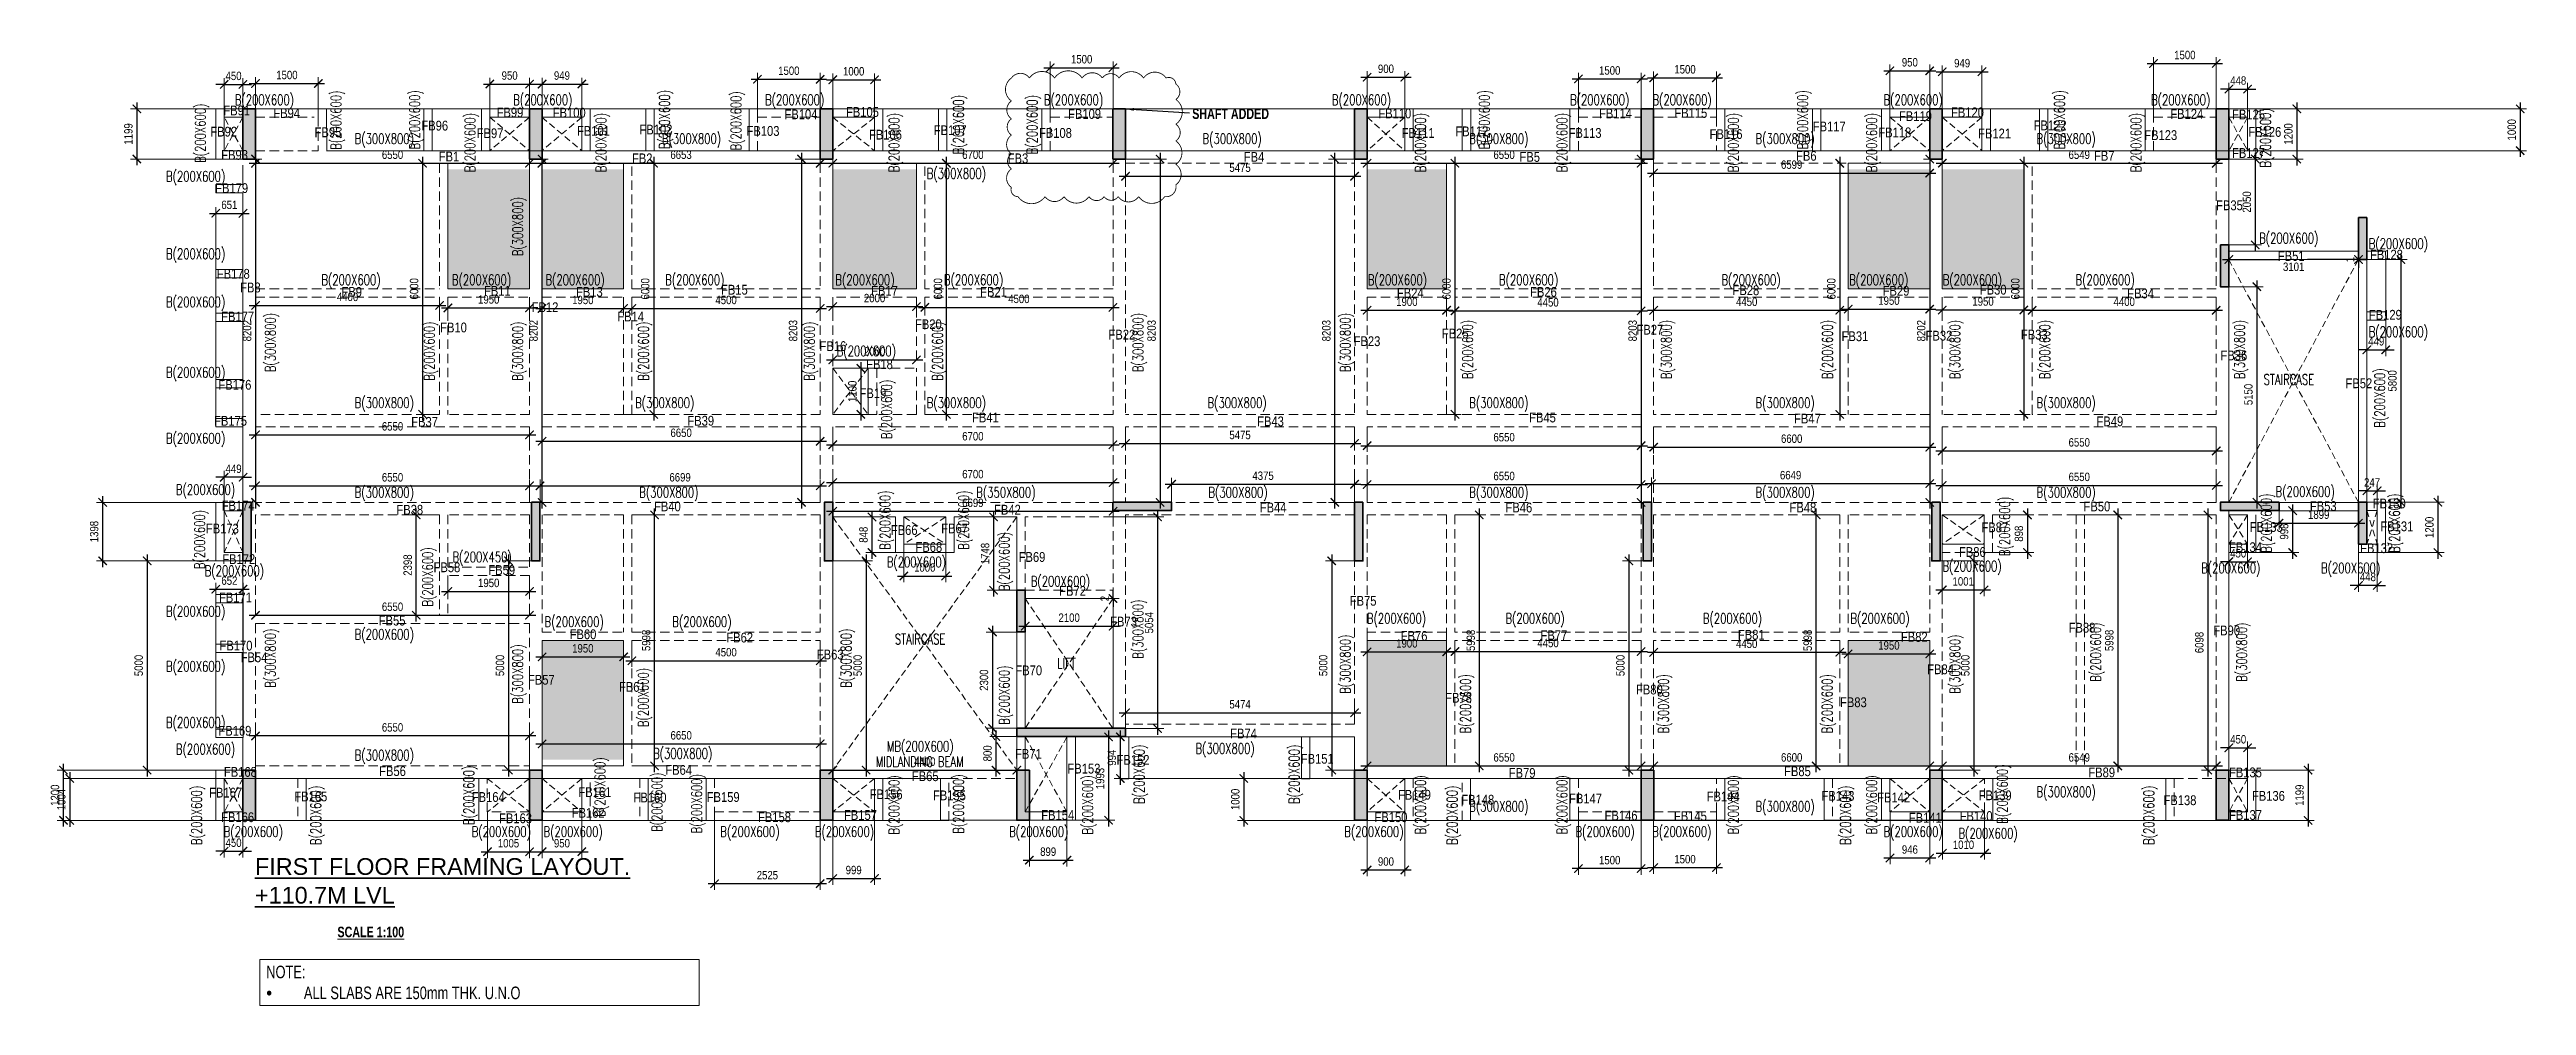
# Model space of a CAD drawing. Header units: millimetres. Extents: x 726 to 59943, y 664 to 23502.
import ezdxf

# ---------------------------------------------------------------- set-up
doc = ezdxf.new("R2010")
doc.units = ezdxf.units.MM
doc.linetypes.add('DASHED', pattern=[0.75, 0.5, -0.25])
doc.linetypes.add('HIDDEN', pattern=[9.525, 6.35, -3.175])
doc.layers.get('Defpoints').update_dxf_attribs({"color": 1})
for name, color, linetype, lineweight in [('G-ANNO-TEXT', 7, 'Continuous', 18), ('S-BEAM-IDEN', 2, 'Continuous', 9), ('S-COL HATCH', 8, 'Continuous', 35), ('S-COLS', 6, 'Continuous', 35), ('S-HEADING', 8, 'Continuous', 35), ('S-SUNKEN HATCH', 9, 'Continuous', 35), ('S_FRAMES', 4, 'Continuous', 9), ('STR-CUTOUT', 1, 'Continuous', 13)]:
    doc.layers.add(name, color=color, linetype=linetype, lineweight=lineweight)
doc.styles.add('Dim.s & Anno.(Misc.)', font='ARIALN.TTF')
doc.styles.add('ROMANS', font='romans.shx', dxfattribs={"width": 0.75})
doc.styles.add('SOBHA', font='swisscl.ttf', dxfattribs={"height": 200})
doc.styles.get("Standard").update_dxf_attribs({"font": 'arial.ttf'})
doc.styles.add('Swis721 LtCn BT_2', font='swisscl.ttf', dxfattribs={"height": 244.992296})
doc.dimstyles.new('A-GFC-100', dxfattribs={"dimscale": 100, "dimtxt": 2, "dimasz": 2, "dimexe": 1.5, "dimexo": 0, "dimgap": 1, "dimtad": 1, "dimdec": 0, "dimdsep": 46, "dimtxsty": 'Dim.s & Anno.(Misc.)', "dimblk": 'ARCHTICK', "dimcen": 0, "dimdle": 1.5, "dimclrd": 256, "dimclre": 8, "dimclrt": 6, "dimazin": 2, "dimtfac": 1, "dimtdec": 0, "dimtix": 1, "dimtmove": 2, "dimatfit": 3, "dimfxl": 1, "dimtolj": 1, "dimlwd": -1, "dimlwe": 9, "dimarcsym": 0})

msp = doc.modelspace()

# ---------------------------------------------------------------- texts
at = {"style": 'Dim.s & Anno.(Misc.)'}
for s, p in [('FB91', (4880.7, 21930.5)), ('FB94', (6075.8, 21865.9)), ('FB99', (11414, 21882.4)), ('FB100', (12756.1, 21877.3)), ('FB104', (18296.7, 21838)), ('FB105', (19766.6, 21894.7)), ('FB109', (25077, 21846.5)), ('FB110', (32493.7, 21858.7)), ('FB114', (37768.7, 21858.7)), ('FB115', (39570.3, 21871.7)), ('FB119', (44940.8, 21794.3)), ('FB120', (46185, 21885)), ('FB124', (51426.7, 21846.3)), ('FB125', (52904.2, 21833.3)), ('FB92', (4570.1, 21423.9)), ('FB95', (7062.7, 21408.3)), ('FB96', (9616, 21568.7)), ('FB97', (10937.9, 21386.5)), ('FB101', (13334.6, 21441.5)), ('FB102', (14829, 21473.7)), ('FB103', (17389.2, 21441.3)), ('FB106', (20317.6, 21352.3)), ('FB107', (21865.1, 21457.5)), ('FB108', (24380.2, 21393.2)), ('FB111', (33051, 21392.5)), ('FB112', (34334.1, 21431.3)), ('FB113', (37042.9, 21392.5)), ('FB116', (40412.8, 21366.6)), ('FB117', (42880, 21548.3)), ('FB118', (44448.3, 21405.8)), ('FB121', (46833.1, 21379.9)), ('FB122', (48160.6, 21574.3)), ('FB123', (50804.6, 21341.2)), ('FB126', (53293, 21418.9)), ('FB93', (4830.7, 20868.1)), ('FB1', (10030.6, 20830.3)), ('FB2', (14650.9, 20785.9)), ('FB3', (23634.5, 20785.9)), ('FB4', (29277.2, 20820.9)), ('FB5', (35868.8, 20820.9)), ('FB6', (42481, 20846.6)), ('FB7', (49603.3, 20846.5)), ('FB127', (52904.2, 20913.9)), ('FB179', (4685.8, 20074.7)), ('FB35', (52522.9, 19664.2)), ('FB51', (53998.8, 18453.4)), ('FB128', (56200.8, 18485.4)), ('FB178', (4724.9, 18027.1)), ('FB8', (5283, 17700.6)), ('FB9', (7706.1, 17596.3)), ('FB11', (11111.9, 17622.5)), ('FB13', (13312.5, 17596.3)), ('FB15', (16779, 17648.1)), ('FB17', (20368.2, 17621.9)), ('FB21', (22974.9, 17595.7)), ('FB24', (32938.2, 17569.6)), ('FB26', (36121.3, 17595.7)), ('FB28', (40961.7, 17635)), ('FB29', (44550.9, 17622)), ('FB30', (46874, 17648.6)), ('FB34', (50397.6, 17556.9)), ('FB177', (4829.3, 17006.1)), ('FB12', (12251.8, 17229.2)), ('FB14', (14299.7, 17006.6)), ('FB129', (56174.7, 17047.9)), ('FB10', (10065.2, 16745.3)), ('FB20', (21416.8, 16822.9)), ('FB22', (26043.5, 16574.7)), ('FB23', (31903.4, 16417.8)), ('FB25', (34012.3, 16601)), ('FB27', (38666.5, 16692.7)), ('FB31', (43568.5, 16535.6)), ('FB32', (45577.1, 16549.1)), ('FB33', (47856.4, 16575.3)), ('FB16', (19134.9, 16299.3)), ('FB18', (20248.3, 15867.4)), ('FB36', (52627.6, 16078)), ('FB176', (4764.1, 15375.9)), ('FB19', (20091.1, 15173.7)), ('FB52', (55616.2, 15411.4)), ('FB41', (22779.6, 14595.2)), ('FB45', (36099.2, 14594.5)), ('FB175', (4659.6, 14515.1)), ('FB37', (9373.2, 14490.5)), ('FB39', (15975.2, 14516.7)), ('FB43', (29596.7, 14502.7)), ('FB47', (42432.1, 14567.9)), ('FB49', (49662.8, 14502.4)), ('FB174', (4842.4, 12489)), ('FB38', (9018.9, 12390.3)), ('FB40', (15178.3, 12470.6)), ('FB42', (23307.4, 12391.3)), ('FB44', (29660.5, 12443.6)), ('FB46', (35534, 12443.7)), ('FB48', (42324.3, 12443.9)), ('FB50', (49353.4, 12469.9)), ('FB53', (54765.1, 12477.3)), ('FB130', (56267.2, 12541.3)), ('FB173', (4463.9, 11941.2)), ('FB66', (20839, 11905.4)), ('FB67', (22044.1, 11944.6)), ('FB87', (46913, 11970.3)), ('FB133', (53326.9, 11978.5)), ('FB131', (56450, 11993.5)), ('FB172', (4855.4, 11210.9)), ('FB58', (9907.5, 11015.4)), ('FB68', (21428.5, 11499.6)), ('FB69', (23894.5, 11261.7)), ('FB86', (46375.9, 11381.3)), ('FB134', (52830.9, 11496)), ('FB132', (55967, 11471.8)), ('FB59', (11217.4, 10949.9)), ('FB72', (24863.8, 10450.3)), ('FB171', (4777.2, 10294.3)), ('FB75', (31810.6, 10214.6)), ('FB55', (8596.5, 9741.9)), ('FB60', (13159.7, 9414.9)), ('FB62', (16906.1, 9336.4)), ('FB73', (26082, 9717.3)), ('FB76', (33028.8, 9376.9)), ('FB77', (36371.9, 9390)), ('FB81', (41090.1, 9404.2)), ('FB82', (44986.7, 9351.9)), ('FB88', (48997, 9571.7)), ('FB90', (52455.1, 9506.3)), ('FB170', (4790.1, 9144.1)), ('FB54', (5295.5, 8865)), ('FB63', (19070.3, 8931)), ('FB57', (12164.2, 8328.6)), ('FB61', (14338.6, 8158.5)), ('FB70', (23815.9, 8552.5)), ('FB80', (38653.7, 8095.4)), ('FB84', (45615.6, 8577.9)), ('FB78', (34092.7, 7897.9)), ('FB83', (43532, 7790.7)), ('FB169', (4764, 7109.6)), ('FB74', (28952.2, 7043.7)), ('FB71', (23808.4, 6557)), ('FB152', (26236.3, 6413.5)), ('FB151', (30639.4, 6440.3)), ('FB168', (4894.6, 6126.5)), ('FB56', (8606.5, 6145.7)), ('FB64', (15447.2, 6175)), ('FB65', (21342.4, 6024.2)), ('FB153', (25061.5, 6204.9)), ('FB79', (35612.6, 6102.7)), ('FB85', (42194, 6142.8)), ('FB89', (49468.1, 6114.1)), ('FB135', (52830.9, 6114.8)), ('FB167', (4542.2, 5630.9)), ('FB165', (6578.4, 5539.6)), ('FB164', (10820.6, 5526.6)), ('FB162', (13209.3, 5148.3)), ('FB161', (13369.7, 5644.1)), ('FB160', (14688.1, 5513.6)), ('FB159', (16437.2, 5526.7)), ('FB157', (19718.9, 5096.3)), ('FB156', (20332.4, 5591.9)), ('FB155', (21846.5, 5565.8)), ('FB154', (24435, 5096.3)), ('FB149', (32962.8, 5579.5)), ('FB148', (34477, 5462.2)), ('FB147', (37053.9, 5488.6)), ('FB144', (40343.2, 5540.7)), ('FB143', (43087.8, 5553.8)), ('FB142', (44419.2, 5514.6)), ('FB139', (46847, 5566.8)), ('FB138', (51264.5, 5449.7)), ('FB137', (52830.9, 5097.5)), ('FB136', (53379.1, 5554)), ('FB166', (4829.3, 5044)), ('FB163', (11473.2, 5017.9)), ('FB158', (17664.1, 5044.1)), ('FB150', (32401.5, 5044.8)), ('FB146', (37902.3, 5084.3)), ('FB145', (39560.1, 5071.2)), ('FB141', (45176.3, 5032.1)), ('FB140', (46390.2, 5071.2))]:
    msp.add_text(s, height=233.43, dxfattribs=at).set_placement(p)
at = {"layer": 'G-ANNO-TEXT', "color": 1, "char_height": 250, "width": 4617, "attachment_point": 1, "line_spacing_factor": 0.971848, "style": 'Swis721 LtCn BT_2'}
for s, insert in [('{\\fSwis721 LtCn BT|b1|i0|c0|p34;SHAFT ADDED}', (28044.5, 22094.5)), ('{\\fSwis721 LtCn BT|b1|i0|c0|p34;\\LSCALE 1:100}', (7609.5, 2544.1))]:
    msp.add_mtext(s, dxfattribs=dict(at, insert=insert))
at = {"layer": 'G-ANNO-TEXT', "color": 6, "insert": (5906.9, 1211.4), "char_height": 300, "width": 10202.556, "attachment_point": 4, "style": 'SOBHA', "bg_fill": 16, "box_fill_scale": 1.5, "bg_fill_color": 256, "bg_fill_transparency": 0}
msp.add_mtext('NOTE: \\P\\pxi-3,l3,t3;{\\fSymbol|b0|i0|c2|p18;·^I}ALL SLABS ARE 150mm THK. U.N.O', dxfattribs=at)
at = {"layer": 'S-BEAM-IDEN', "color": 1, "style": 'ROMANS', "width": 0.7}
for p in [(15552.7, 21120.4), (35153.4, 21115.6), (42765.3, 21115.6), (48904.9, 21115.6), (4457.9, 20794.7), (7701, 21107), (9581.9, 21114.5), (10902.9, 20569.5), (14036.3, 20569.5), (17263.3, 21088.6), (21041.6, 20569.5), (22581.5, 20998.8), (24343, 20998.8), (33626.3, 20569.5), (37010.7, 20569.5), (41107, 20569.5), (44413.9, 20569.5), (50733.6, 20569.5), (53827.5, 20681.2), (9930.8, 15585.5), (15049.9, 15585.5), (22081, 15585.5), (34753.9, 15626.6), (43356.4, 15626.6), (48553.9, 15626.6), (20866, 14196.7), (56560.2, 14468), (4440.8, 11086), (20827.4, 11550.4), (22705.4, 11550.4), (47592.7, 11399.8), (53847.8, 11478.9), (56914.3, 11478.9), (23675.9, 10560.8), (9891.3, 10192.6), (49770.6, 8394.9), (15046.3, 7311.9), (23675.9, 7369.3), (34704.4, 7161.9), (43348.2, 7161.9), (14012.5, 5174.5), (26902.6, 5477.1), (30606.1, 5477.1), (10875.3, 4974.8), (15375.5, 4810.4), (16323.8, 4774.2), (21041.6, 4744.6), (22580.7, 4766.3), (25669.2, 4745.5), (33626.3, 4745.6), (37010.7, 4745.6), (41107, 4745.6), (44413.9, 4745.6), (47538, 5006.1), (4366.8, 4495.9), (7217.2, 4495.9), (34384.5, 4497.3), (43788.5, 4497.3), (51039.6, 4497.3)]:
    msp.add_text('B(200X600)', height=250, rotation=90, dxfattribs=at).set_placement(p)
for s, p in [('B(200X600)', (5155.6, 22175.4)), ('B(200X600)', (11810.9, 22175.4)), ('B(200X600)', (17831.9, 22175.4)), ('B(200X600)', (24500.2, 22175.4)), ('B(200X600)', (31384, 22175.4)), ('B(200X600)', (37077.4, 22175.4)), ('B(200X600)', (39048, 22175.4)), ('B(200X600)', (44571.2, 22175.4)), ('B(200X600)', (50968.1, 22175.4)), ('B(200X600)', (3510.9, 20349.4)), ('B(200X600)', (53551.7, 18871.2)), ('B(200X600)', (56171.5, 18741)), ('B(200X600)', (3510.9, 18497.2)), ('B(200X600)', (7224.9, 17876.1)), ('B(200X600)', (10347.1, 17876.1)), ('B(200X600)', (12582.5, 17876.1)), ('B(200X600)', (15444.8, 17876.1)), ('B(200X600)', (19512.8, 17876.1)), ('B(200X600)', (22110, 17876.1)), ('B(200X600)', (32242.2, 17876.1)), ('B(200X600)', (35378.6, 17876.1)), ('B(200X600)', (40696.7, 17876.1)), ('B(200X600)', (43749.9, 17876.1)), ('B(200X600)', (45986.6, 17876.1)), ('B(200X600)', (49163.2, 17876.1)), ('B(200X600)', (3510.9, 17345)), ('B(200X600)', (56171.5, 16634.3)), ('B(200X600)', (19545.1, 16175.4)), ('B(200X600)', (3510.9, 15665.2)), ('B(200X600)', (3510.9, 14090.1)), ('B(200X600)', (3748, 12860.7)), ('B(200X600)', (53945.4, 12813.6)), ('B(200X600)', (20742.2, 11132.3)), ('B(200X600)', (45980.1, 11033.3)), ('B(200X600)', (52165.9, 10989.7)), ('B(200X600)', (55031.1, 10989.7)), ('B(200X600)', (4436.6, 10923.8)), ('B(200X600)', (24185.2, 10673.8)), ('B(200X600)', (3510.9, 9953.7)), ('B(200X600)', (32220.5, 9785.3)), ('B(200X600)', (35532.5, 9785.3)), ('B(200X600)', (40252.9, 9785.3)), ('B(200X600)', (43779, 9785.3)), ('B(200X600)', (8021.3, 9404.7)), ('B(200X600)', (12561.5, 9705.7)), ('B(200X600)', (15615.3, 9705.7)), ('B(200X600)', (3510.9, 8641.1)), ('B(200X600)', (3510.9, 7299.4)), ('B(200X600)', (3748, 6661.2)), ('MIDLANDING BEAM', (20479.5, 6360.8)), ('MB(200X600)', (20743.6, 6729.4)), ('B(200X600)', (4889.6, 4690.2)), ('B(200X600)', (10818.9, 4690.2)), ('B(200X600)', (12537.1, 4690.2)), ('B(200X600)', (16762.5, 4690.2)), ('B(200X600)', (19023.5, 4690.2)), ('B(200X600)', (23667.8, 4691)), ('B(200X600)', (31681, 4691.2)), ('B(200X600)', (37207.7, 4691.2)), ('B(200X600)', (39041.2, 4691.2)), ('B(200X600)', (44571.2, 4691.2)), ('B(200X600)', (46363.4, 4650.5))]:
    msp.add_text(s, height=250, dxfattribs=at).set_placement(p)
at = {"layer": 'S-BEAM-IDEN', "color": 3, "style": 'ROMANS', "width": 0.7}
for s, p in [('B(300X800)', (8021.3, 21246.5)), ('B(300X800)', (15366.2, 21246.5)), ('B(300X800)', (28291.4, 21246.5)), ('B(300X800)', (34668, 21246.5)), ('B(300X800)', (41512.1, 21246.5)), ('B(300X800)', (48229.9, 21246.5)), ('B(300X800)', (21697.1, 20416.4)), ('STAIRCASE', (53660, 15493.1)), ('STAIRCASE', (53660, 15492)), ('B(300X800)', (8021.3, 14938.2)), ('B(300X800)', (14725.3, 14938.2)), ('B(300X800)', (21697.1, 14938.2)), ('B(300X800)', (28409.1, 14938.2)), ('B(300X800)', (34668, 14938.2)), ('B(300X800)', (41512.1, 14938.2)), ('B(300X800)', (48229.9, 14938.2)), ('B(300X800)', (8021.3, 12799.4)), ('B(300X800)', (14825.3, 12799.4)), ('B(350X800)', (22882.2, 12799.4)), ('B(300X800)', (28431.6, 12799.4)), ('B(300X800)', (34668, 12799.4)), ('B(300X800)', (41512.1, 12799.4)), ('B(300X800)', (48229.9, 12799.4)), ('B(200X450)', (10359.6, 11252.2)), ('STAIRCASE', (20935, 9292.1)), ('STAIRCASE', (20935, 9291)), ('LIFT', (24818.9, 8712.4)), ('LIFT', (24818.9, 8711.3)), ('B(300X800)', (8021.3, 6517.9)), ('B(300X800)', (15155.6, 6557)), ('B(300X800)', (28122.2, 6675.9)), ('B(300X800)', (48229.9, 5642.5)), ('B(300X800)', (34668, 5293.6)), ('B(300X800)', (41512.1, 5293.6))]:
    msp.add_text(s, height=250, dxfattribs=at).set_placement(p)
for p in [(12044.6, 18564.4), (6131.2, 15792.9), (26872.6, 15792.9), (31828.2, 15792.9), (12044.6, 15585.5), (19017, 15585.5), (39503.8, 15626.1), (46403.8, 15626.6), (53209.4, 15626.6), (26872.6, 8945.1), (6131.2, 8250), (19896.2, 8250), (31828.2, 8107.8), (46403.9, 8107.8), (53260.8, 8394.9), (12044.6, 7872.9), (39438, 7161.9)]:
    msp.add_text('B(300X800)', height=250, rotation=90, dxfattribs=at).set_placement(p)
at = {"layer": 'S-HEADING', "color": 6}
for s, p in [('%%UFIRST FLOOR FRAMING LAYOUT.', (5638.3, 3783.2)), ('%%U+110.7M LVL', (5638.3, 3095.8))]:
    msp.add_text(s, height=400, rotation=359.997193, dxfattribs=at).set_placement(p)

# ---------------------------------------------------------------- blocks, each defined once
blk = doc.blocks.new('A$C3ea4a2f9')
at = {"layer": 'S-COL HATCH'}
h = blk.add_hatch(color=8, dxfattribs=at)
h.dxf.hatch_style = 1
h.paths.add_polyline_path([(300, 17000), (0, 17000), (0, 15800), (300, 15800)])
h = blk.add_hatch(color=8, dxfattribs=at)
h.dxf.hatch_style = 1
h.paths.add_polyline_path([(7151, 17000), (6851, 17000), (6851, 15800), (7151, 15800)])
h = blk.add_hatch(color=8, dxfattribs=at)
h.dxf.hatch_style = 1
h.paths.add_polyline_path([(14100, 17000), (13800, 17000), (13800, 15800), (14100, 15800)])
h = blk.add_hatch(color=8, dxfattribs=at)
h.dxf.hatch_style = 1
h.paths.add_polyline_path([(21100, 17000), (20800, 17000), (20800, 15800), (21100, 15800)])
h = blk.add_hatch(color=8, dxfattribs=at)
h.dxf.hatch_style = 1
h.paths.add_polyline_path([(26875, 17000), (26575, 17000), (26575, 15800), (26875, 15800)])
h = blk.add_hatch(color=8, dxfattribs=at)
h.dxf.hatch_style = 1
h.paths.add_polyline_path([(33725, 17000), (33425, 17000), (33425, 15800), (33725, 15800)])
h = blk.add_hatch(color=8, dxfattribs=at)
h.dxf.hatch_style = 1
h.paths.add_polyline_path([(40626, 17000), (40326, 17000), (40326, 15800), (40626, 15800)])
h = blk.add_hatch(color=8, dxfattribs=at)
h.dxf.hatch_style = 1
h.paths.add_polyline_path([(47475, 17000), (47175, 17000), (47175, 15800), (47475, 15800)])
h = blk.add_hatch(color=8, dxfattribs=at)
h.dxf.hatch_style = 1
h.paths.add_polyline_path([(50777, 14400), (50577, 14400), (50577, 13400), (50777, 13400)])
h = blk.add_hatch(color=8, dxfattribs=at)
h.dxf.hatch_style = 1
h.paths.add_polyline_path([(47276, 12750), (47476, 12750), (47476, 13750), (47276, 13750)])
h = blk.add_hatch(color=8, dxfattribs=at)
h.dxf.hatch_style = 1
h.paths.add_polyline_path([(200, 7600), (0, 7600), (0, 6200), (200, 6200)])
h = blk.add_hatch(color=8, dxfattribs=at)
h.dxf.hatch_style = 1
h.paths.add_polyline_path([(7101, 7600), (6901, 7600), (6901, 6200), (7101, 6200)])
h = blk.add_hatch(color=8, dxfattribs=at)
h.dxf.hatch_style = 1
h.paths.add_polyline_path([(14101, 7600), (13901, 7600), (13901, 6200), (14101, 6200)])
h = blk.add_hatch(color=8, dxfattribs=at)
h.dxf.hatch_style = 1
h.paths.add_polyline_path([(20800, 7600), (20800, 7400), (22200, 7400), (22200, 7600)])
h = blk.add_hatch(color=8, dxfattribs=at)
h.dxf.hatch_style = 1
h.paths.add_polyline_path([(26775, 7600), (26575, 7600), (26575, 6200), (26775, 6200)])
h = blk.add_hatch(color=8, dxfattribs=at)
h.dxf.hatch_style = 1
h.paths.add_polyline_path([(33676, 7600), (33476, 7600), (33476, 6200), (33676, 6200)])
h = blk.add_hatch(color=8, dxfattribs=at)
h.dxf.hatch_style = 1
h.paths.add_polyline_path([(40376, 7600), (40576, 7600), (40576, 6200), (40376, 6200)])
h = blk.add_hatch(color=8, dxfattribs=at)
h.dxf.hatch_style = 1
h.paths.add_polyline_path([(48677, 7400), (48677, 7600), (47277, 7600), (47277, 7400)])
h = blk.add_hatch(color=8, dxfattribs=at)
h.dxf.hatch_style = 1
h.paths.add_polyline_path([(50777, 7600), (50577, 7600), (50577, 6600), (50777, 6600)])
h = blk.add_hatch(color=8, dxfattribs=at)
h.dxf.hatch_style = 1
h.paths.add_polyline_path([(18701, 5500), (18501, 5500), (18501, 4500), (18701, 4500)])
h = blk.add_hatch(color=8, dxfattribs=at)
h.dxf.hatch_style = 1
h.paths.add_polyline_path([(18502, 2200), (18502, 2000), (21101, 2000), (21101, 2200)])
h = blk.add_hatch(color=8, dxfattribs=at)
h.dxf.hatch_style = 1
h.paths.add_polyline_path([(300, 1200), (0, 1200), (0, 0), (300, 0)])
h = blk.add_hatch(color=8, dxfattribs=at)
h.dxf.hatch_style = 1
h.paths.add_polyline_path([(7151, 1200), (6851, 1200), (6851, 0), (7151, 0)])
h = blk.add_hatch(color=8, dxfattribs=at)
h.dxf.hatch_style = 1
h.paths.add_polyline_path([(14101, 1200), (13801, 1200), (13801, 0), (14101, 0)])
h = blk.add_hatch(color=8, dxfattribs=at)
h.dxf.hatch_style = 1
h.paths.add_polyline_path([(18801, 1200), (18501, 1200), (18501, 0), (18801, 0)])
h = blk.add_hatch(color=8, dxfattribs=at)
h.dxf.hatch_style = 1
h.paths.add_polyline_path([(26875, 1200), (26575, 1200), (26575, 0), (26875, 0)])
h = blk.add_hatch(color=8, dxfattribs=at)
h.dxf.hatch_style = 1
h.paths.add_polyline_path([(33726, 1200), (33426, 1200), (33426, 0), (33726, 0)])
h = blk.add_hatch(color=8, dxfattribs=at)
h.dxf.hatch_style = 1
h.paths.add_polyline_path([(40626, 1200), (40326, 1200), (40326, 0), (40626, 0)])
h = blk.add_hatch(color=8, dxfattribs=at)
h.dxf.hatch_style = 1
h.paths.add_polyline_path([(47475, 1200), (47175, 1200), (47175, 0), (47475, 0)])
at = {"layer": 'S-COLS'}
for points in [[(300, 17000), (0, 17000), (0, 15800), (300, 15800)], [(7151, 17000), (6851, 17000), (6851, 15800), (7151, 15800)], [(14100, 17000), (13800, 17000), (13800, 15800), (14100, 15800)], [(21100, 17000), (20800, 17000), (20800, 15800), (21100, 15800)], [(26875, 17000), (26575, 17000), (26575, 15800), (26875, 15800)], [(33725, 17000), (33425, 17000), (33425, 15800), (33725, 15800)], [(40626, 17000), (40326, 17000), (40326, 15800), (40626, 15800)], [(47475, 17000), (47175, 17000), (47175, 15800), (47475, 15800)], [(50777, 14400), (50577, 14400), (50577, 13400), (50777, 13400)], [(47276, 13750), (47476, 13750), (47476, 12750), (47276, 12750)], [(200, 7600), (0, 7600), (0, 6200), (200, 6200)], [(7101, 7600), (6901, 7600), (6901, 6200), (7101, 6200)], [(14101, 7600), (13901, 7600), (13901, 6200), (14101, 6200)], [(22200, 7600), (22200, 7400), (20800, 7400), (20800, 7600)], [(26775, 7600), (26575, 7600), (26575, 6200), (26775, 6200)], [(33676, 7600), (33476, 7600), (33476, 6200), (33676, 6200)], [(40376, 7600), (40576, 7600), (40576, 6200), (40376, 6200)], [(48677, 7400), (48677, 7600), (47277, 7600), (47277, 7400)], [(50777, 7600), (50577, 7600), (50577, 6600), (50777, 6600)], [(18701, 5500), (18501, 5500), (18501, 4500), (18701, 4500)], [(21101, 2200), (21101, 2000), (18502, 2000), (18502, 2200)], [(300, 1200), (0, 1200), (0, 0), (300, 0)], [(7151, 1200), (6851, 1200), (6851, 0), (7151, 0)], [(14101, 1200), (13801, 1200), (13801, 0), (14101, 0)], [(18801, 1200), (18501, 1200), (18501, 0), (18801, 0)], [(26875, 1200), (26575, 1200), (26575, 0), (26875, 0)], [(33726, 1200), (33426, 1200), (33426, 0), (33726, 0)], [(40626, 1200), (40326, 1200), (40326, 0), (40626, 0)], [(47475, 1200), (47175, 1200), (47175, 0), (47475, 0)]]:
    blk.add_lwpolyline(points, close=True, dxfattribs=at)
blk = doc.blocks.new('COLUMNS FROM LGF')
blk.add_blockref('A$C3ea4a2f9', (715961, -21291))
blk = doc.blocks.new('_ArchTick')
at = {"color": 0, "linetype": 'ByBlock', "const_width": 0.15}
blk.add_lwpolyline([(-0.5, -0.5), (0.5, 0.5)], dxfattribs=at)
blk = doc.blocks.new('*D227')
at = {"transparency": 16777216}
blk.add_line((5501, 20786), (12351, 20786), dxfattribs=at)
at = {"color": 8, "lineweight": 9, "transparency": 16777216}
for p, q in [((5651, 21086), (5651, 20636)), ((12201, 21084), (12201, 20636))]:
    blk.add_line(p, q, dxfattribs=at)
at = {"layer": 'Defpoints', "color": 0, "transparency": 16777216}
for p in [(5651, 21086), (12201, 21084), (12201, 20786)]:
    blk.add_point(p, dxfattribs=at)
at = {"transparency": 16777216, "xscale": 200, "yscale": 200, "zscale": 200, "rotation": 180}
blk.add_blockref('_ArchTick', (5651, 20786), dxfattribs=at)
at = {"transparency": 16777216, "xscale": 200, "yscale": 200, "zscale": 200}
blk.add_blockref('_ArchTick', (12201, 20786), dxfattribs=at)
at = {"color": 6, "transparency": 16777216, "insert": (8926, 20988), "char_height": 200, "attachment_point": 5, "style": 'Dim.s & Anno.(Misc.)'}
blk.add_mtext('\\A1;6550', dxfattribs=at)
blk = doc.blocks.new('*D228')
at = {"transparency": 16777216}
blk.add_line((12348, 20786), (19301, 20786), dxfattribs=at)
at = {"color": 8, "lineweight": 9, "transparency": 16777216}
for p, q in [((12498, 21086), (12498, 20636)), ((19151, 21086), (19151, 20636))]:
    blk.add_line(p, q, dxfattribs=at)
at = {"layer": 'Defpoints', "color": 0, "transparency": 16777216}
for p in [(12498, 21086), (19151, 21086), (19151, 20786)]:
    blk.add_point(p, dxfattribs=at)
at = {"transparency": 16777216, "xscale": 200, "yscale": 200, "zscale": 200, "rotation": 180}
blk.add_blockref('_ArchTick', (12498, 20786), dxfattribs=at)
at = {"transparency": 16777216, "xscale": 200, "yscale": 200, "zscale": 200}
blk.add_blockref('_ArchTick', (19151, 20786), dxfattribs=at)
at = {"color": 6, "transparency": 16777216, "insert": (15824, 20988), "char_height": 200, "attachment_point": 5, "style": 'Dim.s & Anno.(Misc.)'}
blk.add_mtext('\\A1;6653', dxfattribs=at)
blk = doc.blocks.new('*D229')
at = {"transparency": 16777216}
blk.add_line((19301, 20786), (26301, 20786), dxfattribs=at)
at = {"color": 8, "lineweight": 9, "transparency": 16777216}
for p, q in [((19451, 21085), (19451, 20636)), ((26151, 21086), (26151, 20636))]:
    blk.add_line(p, q, dxfattribs=at)
at = {"layer": 'Defpoints', "color": 0, "transparency": 16777216}
for p in [(19451, 21085), (26151, 21086), (26151, 20786)]:
    blk.add_point(p, dxfattribs=at)
at = {"transparency": 16777216, "xscale": 200, "yscale": 200, "zscale": 200, "rotation": 180}
blk.add_blockref('_ArchTick', (19451, 20786), dxfattribs=at)
at = {"transparency": 16777216, "xscale": 200, "yscale": 200, "zscale": 200}
blk.add_blockref('_ArchTick', (26151, 20786), dxfattribs=at)
at = {"color": 6, "transparency": 16777216, "insert": (22801, 20988), "char_height": 200, "attachment_point": 5, "style": 'Dim.s & Anno.(Misc.)'}
blk.add_mtext('\\A1;6700', dxfattribs=at)
blk = doc.blocks.new('*D230')
at = {"color": 8, "lineweight": 9, "transparency": 16777216}
for p, q in [((26451, 21086), (26451, 20326)), ((31926, 21086), (31926, 20326))]:
    blk.add_line(p, q, dxfattribs=at)
at = {"transparency": 16777216}
blk.add_line((26301, 20476), (32076, 20476), dxfattribs=at)
at = {"layer": 'Defpoints', "color": 0, "transparency": 16777216}
for p in [(26451, 21086), (31926, 21086), (31926, 20476)]:
    blk.add_point(p, dxfattribs=at)
at = {"transparency": 16777216, "xscale": 200, "yscale": 200, "zscale": 200, "rotation": 180}
blk.add_blockref('_ArchTick', (26451, 20476), dxfattribs=at)
at = {"transparency": 16777216, "xscale": 200, "yscale": 200, "zscale": 200}
blk.add_blockref('_ArchTick', (31926, 20476), dxfattribs=at)
at = {"color": 6, "transparency": 16777216, "insert": (29188, 20678), "char_height": 200, "attachment_point": 5, "style": 'Dim.s & Anno.(Misc.)'}
blk.add_mtext('\\A1;5475', dxfattribs=at)
blk = doc.blocks.new('*D231')
at = {"transparency": 16777216}
blk.add_line((32076, 20786), (38926, 20786), dxfattribs=at)
at = {"color": 8, "lineweight": 9, "transparency": 16777216}
for p, q in [((32226, 21085), (32226, 20636)), ((38776, 21086), (38776, 20636))]:
    blk.add_line(p, q, dxfattribs=at)
at = {"layer": 'Defpoints', "color": 0, "transparency": 16777216}
for p in [(32226, 21085), (38776, 21086), (38776, 20786)]:
    blk.add_point(p, dxfattribs=at)
at = {"transparency": 16777216, "xscale": 200, "yscale": 200, "zscale": 200, "rotation": 180}
blk.add_blockref('_ArchTick', (32226, 20786), dxfattribs=at)
at = {"transparency": 16777216, "xscale": 200, "yscale": 200, "zscale": 200}
blk.add_blockref('_ArchTick', (38776, 20786), dxfattribs=at)
at = {"color": 6, "transparency": 16777216, "insert": (35501, 20988), "char_height": 200, "attachment_point": 5, "style": 'Dim.s & Anno.(Misc.)'}
blk.add_mtext('\\A1;6550', dxfattribs=at)
blk = doc.blocks.new('*D232')
at = {"color": 8, "lineweight": 9, "transparency": 16777216}
for p, q in [((39076, 21086), (39076, 20400)), ((45675, 21086), (45675, 20400))]:
    blk.add_line(p, q, dxfattribs=at)
at = {"transparency": 16777216}
blk.add_line((38926, 20550), (45825, 20550), dxfattribs=at)
at = {"layer": 'Defpoints', "color": 0, "transparency": 16777216}
for p in [(39076, 21086), (45675, 21086), (45675, 20550)]:
    blk.add_point(p, dxfattribs=at)
at = {"transparency": 16777216, "xscale": 200, "yscale": 200, "zscale": 200, "rotation": 180}
blk.add_blockref('_ArchTick', (39076, 20550), dxfattribs=at)
at = {"transparency": 16777216, "xscale": 200, "yscale": 200, "zscale": 200}
blk.add_blockref('_ArchTick', (45675, 20550), dxfattribs=at)
at = {"color": 6, "transparency": 16777216, "insert": (42375, 20752), "char_height": 200, "attachment_point": 5, "style": 'Dim.s & Anno.(Misc.)'}
blk.add_mtext('\\A1;6599', dxfattribs=at)
blk = doc.blocks.new('*D233')
at = {"transparency": 16777216}
blk.add_line((45827, 20786), (52676, 20786), dxfattribs=at)
at = {"color": 8, "lineweight": 9, "transparency": 16777216}
for p, q in [((45977, 21086), (45977, 20636)), ((52526, 21086), (52526, 20636))]:
    blk.add_line(p, q, dxfattribs=at)
at = {"layer": 'Defpoints', "color": 0, "transparency": 16777216}
for p in [(45977, 21086), (52526, 21086), (52526, 20786)]:
    blk.add_point(p, dxfattribs=at)
at = {"transparency": 16777216, "xscale": 200, "yscale": 200, "zscale": 200, "rotation": 180}
blk.add_blockref('_ArchTick', (45977, 20786), dxfattribs=at)
at = {"transparency": 16777216, "xscale": 200, "yscale": 200, "zscale": 200}
blk.add_blockref('_ArchTick', (52526, 20786), dxfattribs=at)
at = {"color": 6, "transparency": 16777216, "insert": (49251, 20988), "char_height": 200, "attachment_point": 5, "style": 'Dim.s & Anno.(Misc.)'}
blk.add_mtext('\\A1;6549', dxfattribs=at)
blk = doc.blocks.new('*D234')
at = {"transparency": 16777216}
blk.add_line((5651, 21036), (5651, 12534), dxfattribs=at)
at = {"color": 8, "lineweight": 9, "transparency": 16777216}
for p, q in [((5651, 20886), (5801, 20886)), ((5651, 12684), (5801, 12684))]:
    blk.add_line(p, q, dxfattribs=at)
at = {"layer": 'Defpoints', "color": 0, "transparency": 16777216}
for p in [(5651, 20886), (5651, 12684), (5651, 12684)]:
    blk.add_point(p, dxfattribs=at)
at = {"transparency": 16777216, "xscale": 200, "yscale": 200, "zscale": 200}
for p, rotation in [((5651, 20886), 90), ((5651, 12684), 270)]:
    blk.add_blockref('_ArchTick', p, dxfattribs=dict(at, rotation=rotation))
at = {"color": 6, "transparency": 16777216, "insert": (5449, 16785), "char_height": 200, "attachment_point": 5, "rotation": 90, "style": 'Dim.s & Anno.(Misc.)'}
blk.add_mtext('\\A1;8202', dxfattribs=at)
blk = doc.blocks.new('*D235')
at = {"transparency": 16777216}
blk.add_line((5501, 17390), (10201, 17390), dxfattribs=at)
at = {"color": 8, "lineweight": 9, "transparency": 16777216}
for p, q in [((5651, 17586), (5651, 17240)), ((10051, 17586), (10051, 17240))]:
    blk.add_line(p, q, dxfattribs=at)
at = {"layer": 'Defpoints', "color": 0, "transparency": 16777216}
for p in [(5651, 17586), (10051, 17586), (10051, 17390)]:
    blk.add_point(p, dxfattribs=at)
at = {"transparency": 16777216, "xscale": 200, "yscale": 200, "zscale": 200, "rotation": 180}
blk.add_blockref('_ArchTick', (5651, 17390), dxfattribs=at)
at = {"transparency": 16777216, "xscale": 200, "yscale": 200, "zscale": 200}
blk.add_blockref('_ArchTick', (10051, 17390), dxfattribs=at)
at = {"color": 6, "transparency": 16777216, "insert": (7851, 17592), "char_height": 200, "attachment_point": 5, "style": 'Dim.s & Anno.(Misc.)'}
blk.add_mtext('\\A1;4400', dxfattribs=at)
blk = doc.blocks.new('*D236')
at = {"transparency": 16777216}
blk.add_line((10101, 17329), (12351, 17329), dxfattribs=at)
at = {"color": 8, "lineweight": 9, "transparency": 16777216}
for p, q in [((10251, 17586), (10251, 17179)), ((12201, 17586), (12201, 17179))]:
    blk.add_line(p, q, dxfattribs=at)
at = {"layer": 'Defpoints', "color": 0, "transparency": 16777216}
for p in [(10251, 17586), (12201, 17586), (12201, 17329)]:
    blk.add_point(p, dxfattribs=at)
at = {"transparency": 16777216, "xscale": 200, "yscale": 200, "zscale": 200, "rotation": 180}
blk.add_blockref('_ArchTick', (10251, 17329), dxfattribs=at)
at = {"transparency": 16777216, "xscale": 200, "yscale": 200, "zscale": 200}
blk.add_blockref('_ArchTick', (12201, 17329), dxfattribs=at)
at = {"color": 6, "transparency": 16777216, "insert": (11226, 17531), "char_height": 200, "attachment_point": 5, "style": 'Dim.s & Anno.(Misc.)'}
blk.add_mtext('\\A1;1950', dxfattribs=at)
blk = doc.blocks.new('*D237')
at = {"transparency": 16777216}
blk.add_line((12351, 17317), (14601, 17317), dxfattribs=at)
at = {"color": 8, "lineweight": 9, "transparency": 16777216}
for p, q in [((12501, 17586), (12501, 17167)), ((14451, 17587), (14451, 17167))]:
    blk.add_line(p, q, dxfattribs=at)
at = {"layer": 'Defpoints', "color": 0, "transparency": 16777216}
for p in [(12501, 17586), (14451, 17587), (14451, 17317)]:
    blk.add_point(p, dxfattribs=at)
at = {"transparency": 16777216, "xscale": 200, "yscale": 200, "zscale": 200, "rotation": 180}
blk.add_blockref('_ArchTick', (12501, 17317), dxfattribs=at)
at = {"transparency": 16777216, "xscale": 200, "yscale": 200, "zscale": 200}
blk.add_blockref('_ArchTick', (14451, 17317), dxfattribs=at)
at = {"color": 6, "transparency": 16777216, "insert": (13476, 17519), "char_height": 200, "attachment_point": 5, "style": 'Dim.s & Anno.(Misc.)'}
blk.add_mtext('\\A1;1950', dxfattribs=at)
blk = doc.blocks.new('*D238')
at = {"transparency": 16777216}
blk.add_line((14501, 17317), (19301, 17317), dxfattribs=at)
at = {"color": 8, "lineweight": 9, "transparency": 16777216}
for p, q in [((14651, 17586), (14651, 17167)), ((19151, 17586), (19151, 17167))]:
    blk.add_line(p, q, dxfattribs=at)
at = {"layer": 'Defpoints', "color": 0, "transparency": 16777216}
for p in [(14651, 17586), (19151, 17586), (19151, 17317)]:
    blk.add_point(p, dxfattribs=at)
at = {"transparency": 16777216, "xscale": 200, "yscale": 200, "zscale": 200, "rotation": 180}
blk.add_blockref('_ArchTick', (14651, 17317), dxfattribs=at)
at = {"transparency": 16777216, "xscale": 200, "yscale": 200, "zscale": 200}
blk.add_blockref('_ArchTick', (19151, 17317), dxfattribs=at)
at = {"color": 6, "transparency": 16777216, "insert": (16901, 17519), "char_height": 200, "attachment_point": 5, "style": 'Dim.s & Anno.(Misc.)'}
blk.add_mtext('\\A1;4500', dxfattribs=at)
blk = doc.blocks.new('*D239')
at = {"transparency": 16777216}
blk.add_line((19301, 17360), (21601, 17360), dxfattribs=at)
at = {"color": 8, "lineweight": 9, "transparency": 16777216}
for p, q in [((19451, 17586), (19451, 17210)), ((21451, 17586), (21451, 17210))]:
    blk.add_line(p, q, dxfattribs=at)
at = {"layer": 'Defpoints', "color": 0, "transparency": 16777216}
for p in [(19451, 17586), (21451, 17586), (21451, 17360)]:
    blk.add_point(p, dxfattribs=at)
at = {"transparency": 16777216, "xscale": 200, "yscale": 200, "zscale": 200, "rotation": 180}
blk.add_blockref('_ArchTick', (19451, 17360), dxfattribs=at)
at = {"transparency": 16777216, "xscale": 200, "yscale": 200, "zscale": 200}
blk.add_blockref('_ArchTick', (21451, 17360), dxfattribs=at)
at = {"color": 6, "transparency": 16777216, "insert": (20451, 17563), "char_height": 200, "attachment_point": 5, "style": 'Dim.s & Anno.(Misc.)'}
blk.add_mtext('\\A1;2000', dxfattribs=at)
blk = doc.blocks.new('*D240')
at = {"transparency": 16777216}
blk.add_line((21501, 17342), (26301, 17342), dxfattribs=at)
at = {"color": 8, "lineweight": 9, "transparency": 16777216}
for p, q in [((21651, 17586), (21651, 17192)), ((26151, 17586), (26151, 17192))]:
    blk.add_line(p, q, dxfattribs=at)
at = {"layer": 'Defpoints', "color": 0, "transparency": 16777216}
for p in [(21651, 17586), (26151, 17586), (26151, 17342)]:
    blk.add_point(p, dxfattribs=at)
at = {"transparency": 16777216, "xscale": 200, "yscale": 200, "zscale": 200, "rotation": 180}
blk.add_blockref('_ArchTick', (21651, 17342), dxfattribs=at)
at = {"transparency": 16777216, "xscale": 200, "yscale": 200, "zscale": 200}
blk.add_blockref('_ArchTick', (26151, 17342), dxfattribs=at)
at = {"color": 6, "transparency": 16777216, "insert": (23901, 17544), "char_height": 200, "attachment_point": 5, "style": 'Dim.s & Anno.(Misc.)'}
blk.add_mtext('\\A1;4500', dxfattribs=at)
blk = doc.blocks.new('*D241')
at = {"color": 8, "lineweight": 9, "transparency": 16777216}
for p, q in [((10051, 20786), (9495, 20786)), ((10051, 14786), (9495, 14786))]:
    blk.add_line(p, q, dxfattribs=at)
at = {"transparency": 16777216}
blk.add_line((9645, 20936), (9645, 14636), dxfattribs=at)
at = {"layer": 'Defpoints', "color": 0, "transparency": 16777216}
for p in [(10051, 20786), (9645, 14786), (10051, 14786)]:
    blk.add_point(p, dxfattribs=at)
at = {"transparency": 16777216, "xscale": 200, "yscale": 200, "zscale": 200}
for p, rotation in [((9645, 20786), 90), ((9645, 14786), 270)]:
    blk.add_blockref('_ArchTick', p, dxfattribs=dict(at, rotation=rotation))
at = {"color": 6, "transparency": 16777216, "insert": (9443, 17786), "char_height": 200, "attachment_point": 5, "rotation": 90, "style": 'Dim.s & Anno.(Misc.)'}
blk.add_mtext('\\A1;6000', dxfattribs=at)
blk = doc.blocks.new('*D242')
at = {"color": 8, "lineweight": 9, "transparency": 16777216}
for p, q in [((12202, 20886), (12651, 20886)), ((12201, 12684), (12651, 12684))]:
    blk.add_line(p, q, dxfattribs=at)
at = {"transparency": 16777216}
blk.add_line((12501, 12534), (12501, 21036), dxfattribs=at)
at = {"layer": 'Defpoints', "color": 0, "transparency": 16777216}
for p in [(12202, 20886), (12501, 20886), (12201, 12684)]:
    blk.add_point(p, dxfattribs=at)
at = {"transparency": 16777216, "xscale": 200, "yscale": 200, "zscale": 200}
for p, rotation in [((12501, 20886), 90), ((12501, 12684), 270)]:
    blk.add_blockref('_ArchTick', p, dxfattribs=dict(at, rotation=rotation))
at = {"color": 6, "transparency": 16777216, "insert": (12299, 16785), "char_height": 200, "attachment_point": 5, "rotation": 90, "style": 'Dim.s & Anno.(Misc.)'}
blk.add_mtext('\\A1;8202', dxfattribs=at)
blk = doc.blocks.new('*D243')
at = {"color": 8, "lineweight": 9, "transparency": 16777216}
for p, q in [((14451, 20786), (15320, 20786)), ((14451, 14786), (15320, 14786))]:
    blk.add_line(p, q, dxfattribs=at)
at = {"transparency": 16777216}
blk.add_line((15170, 20936), (15170, 14636), dxfattribs=at)
at = {"layer": 'Defpoints', "color": 0, "transparency": 16777216}
for p in [(14451, 20786), (14451, 14786), (15170, 14786)]:
    blk.add_point(p, dxfattribs=at)
at = {"transparency": 16777216, "xscale": 200, "yscale": 200, "zscale": 200}
for p, rotation in [((15170, 20786), 90), ((15170, 14786), 270)]:
    blk.add_blockref('_ArchTick', p, dxfattribs=dict(at, rotation=rotation))
at = {"color": 6, "transparency": 16777216, "insert": (14968, 17786), "char_height": 200, "attachment_point": 5, "rotation": 90, "style": 'Dim.s & Anno.(Misc.)'}
blk.add_mtext('\\A1;6000', dxfattribs=at)
blk = doc.blocks.new('*D244')
at = {"transparency": 16777216}
blk.add_line((5501, 14297), (12351, 14297), dxfattribs=at)
at = {"color": 8, "lineweight": 9, "transparency": 16777216}
for p, q in [((5651, 14486), (5651, 14147)), ((12201, 14486), (12201, 14147))]:
    blk.add_line(p, q, dxfattribs=at)
at = {"layer": 'Defpoints', "color": 0, "transparency": 16777216}
for p in [(5651, 14486), (12201, 14486), (12201, 14297)]:
    blk.add_point(p, dxfattribs=at)
at = {"transparency": 16777216, "xscale": 200, "yscale": 200, "zscale": 200, "rotation": 180}
blk.add_blockref('_ArchTick', (5651, 14297), dxfattribs=at)
at = {"transparency": 16777216, "xscale": 200, "yscale": 200, "zscale": 200}
blk.add_blockref('_ArchTick', (12201, 14297), dxfattribs=at)
at = {"color": 6, "transparency": 16777216, "insert": (8926, 14499), "char_height": 200, "attachment_point": 5, "style": 'Dim.s & Anno.(Misc.)'}
blk.add_mtext('\\A1;6550', dxfattribs=at)
blk = doc.blocks.new('*D245')
at = {"color": 8, "lineweight": 9, "transparency": 16777216}
for p, q in [((12501, 14486), (12501, 13993)), ((19151, 14486), (19151, 13993))]:
    blk.add_line(p, q, dxfattribs=at)
at = {"transparency": 16777216}
blk.add_line((12351, 14143), (19301, 14143), dxfattribs=at)
at = {"layer": 'Defpoints', "color": 0, "transparency": 16777216}
for p in [(12501, 14486), (19151, 14486), (19151, 14143)]:
    blk.add_point(p, dxfattribs=at)
at = {"transparency": 16777216, "xscale": 200, "yscale": 200, "zscale": 200, "rotation": 180}
blk.add_blockref('_ArchTick', (12501, 14143), dxfattribs=at)
at = {"transparency": 16777216, "xscale": 200, "yscale": 200, "zscale": 200}
blk.add_blockref('_ArchTick', (19151, 14143), dxfattribs=at)
at = {"color": 6, "transparency": 16777216, "insert": (15826, 14345), "char_height": 200, "attachment_point": 5, "style": 'Dim.s & Anno.(Misc.)'}
blk.add_mtext('\\A1;6650', dxfattribs=at)
blk = doc.blocks.new('*D246')
at = {"color": 8, "lineweight": 9, "transparency": 16777216}
for p, q in [((19451, 14486), (19451, 13910)), ((26151, 14486), (26151, 13910))]:
    blk.add_line(p, q, dxfattribs=at)
at = {"transparency": 16777216}
blk.add_line((19301, 14060), (26301, 14060), dxfattribs=at)
at = {"layer": 'Defpoints', "color": 0, "transparency": 16777216}
for p in [(19451, 14486), (26151, 14486), (26151, 14060)]:
    blk.add_point(p, dxfattribs=at)
at = {"transparency": 16777216, "xscale": 200, "yscale": 200, "zscale": 200, "rotation": 180}
blk.add_blockref('_ArchTick', (19451, 14060), dxfattribs=at)
at = {"transparency": 16777216, "xscale": 200, "yscale": 200, "zscale": 200}
blk.add_blockref('_ArchTick', (26151, 14060), dxfattribs=at)
at = {"color": 6, "transparency": 16777216, "insert": (22801, 14262), "char_height": 200, "attachment_point": 5, "style": 'Dim.s & Anno.(Misc.)'}
blk.add_mtext('\\A1;6700', dxfattribs=at)
blk = doc.blocks.new('*D247')
at = {"transparency": 16777216}
blk.add_line((19301, 16086), (21601, 16086), dxfattribs=at)
at = {"color": 8, "lineweight": 9, "transparency": 16777216}
for p, q in [((19451, 16086), (19451, 15936)), ((21451, 16086), (21451, 16236))]:
    blk.add_line(p, q, dxfattribs=at)
at = {"layer": 'Defpoints', "color": 0, "transparency": 16777216}
for p in [(19451, 16086), (21451, 16086), (21451, 16086)]:
    blk.add_point(p, dxfattribs=at)
at = {"transparency": 16777216, "xscale": 200, "yscale": 200, "zscale": 200, "rotation": 180}
blk.add_blockref('_ArchTick', (19451, 16086), dxfattribs=at)
at = {"transparency": 16777216, "xscale": 200, "yscale": 200, "zscale": 200}
blk.add_blockref('_ArchTick', (21451, 16086), dxfattribs=at)
at = {"color": 6, "transparency": 16777216, "insert": (20451, 16288), "char_height": 200, "attachment_point": 5, "style": 'Dim.s & Anno.(Misc.)'}
blk.add_mtext('\\A1;2000', dxfattribs=at)
blk = doc.blocks.new('*D248')
at = {"color": 8, "lineweight": 9, "transparency": 16777216}
for p, q in [((19151, 20886), (18555, 20886)), ((19151, 12684), (18555, 12684))]:
    blk.add_line(p, q, dxfattribs=at)
at = {"transparency": 16777216}
blk.add_line((18705, 21036), (18705, 12534), dxfattribs=at)
at = {"layer": 'Defpoints', "color": 0, "transparency": 16777216}
for p in [(19151, 20886), (18705, 12684), (19151, 12684)]:
    blk.add_point(p, dxfattribs=at)
at = {"transparency": 16777216, "xscale": 200, "yscale": 200, "zscale": 200}
for p, rotation in [((18705, 20886), 90), ((18705, 12684), 270)]:
    blk.add_blockref('_ArchTick', p, dxfattribs=dict(at, rotation=rotation))
at = {"color": 6, "transparency": 16777216, "insert": (18503, 16785), "char_height": 200, "attachment_point": 5, "rotation": 90, "style": 'Dim.s & Anno.(Misc.)'}
blk.add_mtext('\\A1;8203', dxfattribs=at)
blk = doc.blocks.new('*D249')
at = {"color": 8, "lineweight": 9, "transparency": 16777216}
for p, q in [((21651, 20786), (22319, 20786)), ((21651, 14786), (22319, 14786))]:
    blk.add_line(p, q, dxfattribs=at)
at = {"transparency": 16777216}
blk.add_line((22169, 14636), (22169, 20936), dxfattribs=at)
at = {"layer": 'Defpoints', "color": 0, "transparency": 16777216}
for p in [(21651, 20786), (22169, 20786), (21651, 14786)]:
    blk.add_point(p, dxfattribs=at)
at = {"transparency": 16777216, "xscale": 200, "yscale": 200, "zscale": 200}
for p, rotation in [((22169, 20786), 90), ((22169, 14786), 270)]:
    blk.add_blockref('_ArchTick', p, dxfattribs=dict(at, rotation=rotation))
at = {"color": 6, "transparency": 16777216, "insert": (21967, 17786), "char_height": 200, "attachment_point": 5, "rotation": 90, "style": 'Dim.s & Anno.(Misc.)'}
blk.add_mtext('\\A1;6000', dxfattribs=at)
blk = doc.blocks.new('*D250')
at = {"transparency": 16777216}
blk.add_line((20123, 16036), (20123, 14636), dxfattribs=at)
at = {"color": 8, "lineweight": 9, "transparency": 16777216}
for p, q in [((20501, 15886), (19973, 15886)), ((20501, 14786), (19973, 14786))]:
    blk.add_line(p, q, dxfattribs=at)
at = {"layer": 'Defpoints', "color": 0, "transparency": 16777216}
for p in [(20501, 15886), (20123, 14786), (20501, 14786)]:
    blk.add_point(p, dxfattribs=at)
at = {"transparency": 16777216, "xscale": 200, "yscale": 200, "zscale": 200}
for p, rotation in [((20123, 15886), 90), ((20123, 14786), 270)]:
    blk.add_blockref('_ArchTick', p, dxfattribs=dict(at, rotation=rotation))
at = {"color": 6, "transparency": 16777216, "insert": (19921, 15336), "char_height": 200, "attachment_point": 5, "rotation": 90, "style": 'Dim.s & Anno.(Misc.)'}
blk.add_mtext('\\A1;1100', dxfattribs=at)
blk = doc.blocks.new('*D251')
at = {"color": 8, "lineweight": 9, "transparency": 16777216}
for p, q in [((26451, 20886), (27426, 20886)), ((26451, 12684), (27426, 12684))]:
    blk.add_line(p, q, dxfattribs=at)
at = {"transparency": 16777216}
blk.add_line((27276, 21036), (27276, 12534), dxfattribs=at)
at = {"layer": 'Defpoints', "color": 0, "transparency": 16777216}
for p in [(26451, 20886), (26451, 12684), (27276, 12684)]:
    blk.add_point(p, dxfattribs=at)
at = {"transparency": 16777216, "xscale": 200, "yscale": 200, "zscale": 200}
for p, rotation in [((27276, 20886), 90), ((27276, 12684), 270)]:
    blk.add_blockref('_ArchTick', p, dxfattribs=dict(at, rotation=rotation))
at = {"color": 6, "transparency": 16777216, "insert": (27074, 16785), "char_height": 200, "attachment_point": 5, "rotation": 90, "style": 'Dim.s & Anno.(Misc.)'}
blk.add_mtext('\\A1;8203', dxfattribs=at)
blk = doc.blocks.new('*D252')
at = {"color": 8, "lineweight": 9, "transparency": 16777216}
for p, q in [((26451, 14486), (26451, 13940)), ((31926, 14486), (31926, 13940))]:
    blk.add_line(p, q, dxfattribs=at)
at = {"transparency": 16777216}
blk.add_line((26301, 14090), (32076, 14090), dxfattribs=at)
at = {"layer": 'Defpoints', "color": 0, "transparency": 16777216}
for p in [(26451, 14486), (31926, 14486), (31926, 14090)]:
    blk.add_point(p, dxfattribs=at)
at = {"transparency": 16777216, "xscale": 200, "yscale": 200, "zscale": 200, "rotation": 180}
blk.add_blockref('_ArchTick', (26451, 14090), dxfattribs=at)
at = {"transparency": 16777216, "xscale": 200, "yscale": 200, "zscale": 200}
blk.add_blockref('_ArchTick', (31926, 14090), dxfattribs=at)
at = {"color": 6, "transparency": 16777216, "insert": (29188, 14292), "char_height": 200, "attachment_point": 5, "style": 'Dim.s & Anno.(Misc.)'}
blk.add_mtext('\\A1;5475', dxfattribs=at)
blk = doc.blocks.new('*D253')
at = {"color": 8, "lineweight": 9, "transparency": 16777216}
for p, q in [((32226, 14486), (32226, 13887)), ((38776, 14486), (38776, 13887))]:
    blk.add_line(p, q, dxfattribs=at)
at = {"transparency": 16777216}
blk.add_line((32076, 14037), (38926, 14037), dxfattribs=at)
at = {"layer": 'Defpoints', "color": 0, "transparency": 16777216}
for p in [(32226, 14486), (38776, 14486), (38776, 14037)]:
    blk.add_point(p, dxfattribs=at)
at = {"transparency": 16777216, "xscale": 200, "yscale": 200, "zscale": 200, "rotation": 180}
blk.add_blockref('_ArchTick', (32226, 14037), dxfattribs=at)
at = {"transparency": 16777216, "xscale": 200, "yscale": 200, "zscale": 200}
blk.add_blockref('_ArchTick', (38776, 14037), dxfattribs=at)
at = {"color": 6, "transparency": 16777216, "insert": (35501, 14239), "char_height": 200, "attachment_point": 5, "style": 'Dim.s & Anno.(Misc.)'}
blk.add_mtext('\\A1;6550', dxfattribs=at)
blk = doc.blocks.new('*D254')
at = {"color": 8, "lineweight": 9, "transparency": 16777216}
for p, q in [((39076, 14486), (39076, 13852)), ((45676, 14486), (45676, 13852))]:
    blk.add_line(p, q, dxfattribs=at)
at = {"transparency": 16777216}
blk.add_line((38926, 14002), (45826, 14002), dxfattribs=at)
at = {"layer": 'Defpoints', "color": 0, "transparency": 16777216}
for p in [(39076, 14486), (45676, 14486), (45676, 14002)]:
    blk.add_point(p, dxfattribs=at)
at = {"transparency": 16777216, "xscale": 200, "yscale": 200, "zscale": 200, "rotation": 180}
blk.add_blockref('_ArchTick', (39076, 14002), dxfattribs=at)
at = {"transparency": 16777216, "xscale": 200, "yscale": 200, "zscale": 200}
blk.add_blockref('_ArchTick', (45676, 14002), dxfattribs=at)
at = {"color": 6, "transparency": 16777216, "insert": (42376, 14204), "char_height": 200, "attachment_point": 5, "style": 'Dim.s & Anno.(Misc.)'}
blk.add_mtext('\\A1;6600', dxfattribs=at)
blk = doc.blocks.new('*D255')
at = {"color": 8, "lineweight": 9, "transparency": 16777216}
for p, q in [((45976, 14486), (45976, 13763)), ((52526, 14486), (52526, 13763))]:
    blk.add_line(p, q, dxfattribs=at)
at = {"transparency": 16777216}
blk.add_line((45826, 13913), (52676, 13913), dxfattribs=at)
at = {"layer": 'Defpoints', "color": 0, "transparency": 16777216}
for p in [(45976, 14486), (52526, 14486), (52526, 13913)]:
    blk.add_point(p, dxfattribs=at)
at = {"transparency": 16777216, "xscale": 200, "yscale": 200, "zscale": 200, "rotation": 180}
blk.add_blockref('_ArchTick', (45976, 13913), dxfattribs=at)
at = {"transparency": 16777216, "xscale": 200, "yscale": 200, "zscale": 200}
blk.add_blockref('_ArchTick', (52526, 13913), dxfattribs=at)
at = {"color": 6, "transparency": 16777216, "insert": (49251, 14115), "char_height": 200, "attachment_point": 5, "style": 'Dim.s & Anno.(Misc.)'}
blk.add_mtext('\\A1;6550', dxfattribs=at)
blk = doc.blocks.new('*D256')
at = {"transparency": 16777216}
blk.add_line((32076, 17273), (34276, 17273), dxfattribs=at)
at = {"color": 8, "lineweight": 9, "transparency": 16777216}
for p, q in [((32226, 17586), (32226, 17123)), ((34126, 17587), (34126, 17123))]:
    blk.add_line(p, q, dxfattribs=at)
at = {"layer": 'Defpoints', "color": 0, "transparency": 16777216}
for p in [(32226, 17586), (34126, 17587), (34126, 17273)]:
    blk.add_point(p, dxfattribs=at)
at = {"transparency": 16777216, "xscale": 200, "yscale": 200, "zscale": 200, "rotation": 180}
blk.add_blockref('_ArchTick', (32226, 17273), dxfattribs=at)
at = {"transparency": 16777216, "xscale": 200, "yscale": 200, "zscale": 200}
blk.add_blockref('_ArchTick', (34126, 17273), dxfattribs=at)
at = {"color": 6, "transparency": 16777216, "insert": (33176, 17475), "char_height": 200, "attachment_point": 5, "style": 'Dim.s & Anno.(Misc.)'}
blk.add_mtext('\\A1;1900', dxfattribs=at)
blk = doc.blocks.new('*D257')
at = {"transparency": 16777216}
blk.add_line((34176, 17259), (38926, 17259), dxfattribs=at)
at = {"color": 8, "lineweight": 9, "transparency": 16777216}
for p, q in [((34326, 17586), (34326, 17109)), ((38776, 17586), (38776, 17109))]:
    blk.add_line(p, q, dxfattribs=at)
at = {"layer": 'Defpoints', "color": 0, "transparency": 16777216}
for p in [(34326, 17586), (38776, 17586), (38776, 17259)]:
    blk.add_point(p, dxfattribs=at)
at = {"transparency": 16777216, "xscale": 200, "yscale": 200, "zscale": 200, "rotation": 180}
blk.add_blockref('_ArchTick', (34326, 17259), dxfattribs=at)
at = {"transparency": 16777216, "xscale": 200, "yscale": 200, "zscale": 200}
blk.add_blockref('_ArchTick', (38776, 17259), dxfattribs=at)
at = {"color": 6, "transparency": 16777216, "insert": (36551, 17461), "char_height": 200, "attachment_point": 5, "style": 'Dim.s & Anno.(Misc.)'}
blk.add_mtext('\\A1;4450', dxfattribs=at)
blk = doc.blocks.new('*D258')
at = {"transparency": 16777216}
blk.add_line((38926, 17273), (43676, 17273), dxfattribs=at)
at = {"color": 8, "lineweight": 9, "transparency": 16777216}
for p, q in [((39076, 17586), (39076, 17123)), ((43526, 17586), (43526, 17123))]:
    blk.add_line(p, q, dxfattribs=at)
at = {"layer": 'Defpoints', "color": 0, "transparency": 16777216}
for p in [(39076, 17586), (43526, 17586), (43526, 17273)]:
    blk.add_point(p, dxfattribs=at)
at = {"transparency": 16777216, "xscale": 200, "yscale": 200, "zscale": 200, "rotation": 180}
blk.add_blockref('_ArchTick', (39076, 17273), dxfattribs=at)
at = {"transparency": 16777216, "xscale": 200, "yscale": 200, "zscale": 200}
blk.add_blockref('_ArchTick', (43526, 17273), dxfattribs=at)
at = {"color": 6, "transparency": 16777216, "insert": (41301, 17475), "char_height": 200, "attachment_point": 5, "style": 'Dim.s & Anno.(Misc.)'}
blk.add_mtext('\\A1;4450', dxfattribs=at)
blk = doc.blocks.new('*D259')
at = {"transparency": 16777216}
blk.add_line((43576, 17301), (45826, 17301), dxfattribs=at)
at = {"color": 8, "lineweight": 9, "transparency": 16777216}
for p, q in [((43726, 17586), (43726, 17151)), ((45676, 17586), (45676, 17151))]:
    blk.add_line(p, q, dxfattribs=at)
at = {"layer": 'Defpoints', "color": 0, "transparency": 16777216}
for p in [(43726, 17586), (45676, 17586), (45676, 17301)]:
    blk.add_point(p, dxfattribs=at)
at = {"transparency": 16777216, "xscale": 200, "yscale": 200, "zscale": 200, "rotation": 180}
blk.add_blockref('_ArchTick', (43726, 17301), dxfattribs=at)
at = {"transparency": 16777216, "xscale": 200, "yscale": 200, "zscale": 200}
blk.add_blockref('_ArchTick', (45676, 17301), dxfattribs=at)
at = {"color": 6, "transparency": 16777216, "insert": (44701, 17503), "char_height": 200, "attachment_point": 5, "style": 'Dim.s & Anno.(Misc.)'}
blk.add_mtext('\\A1;1950', dxfattribs=at)
blk = doc.blocks.new('*D260')
at = {"transparency": 16777216}
blk.add_line((45826, 17280), (48076, 17280), dxfattribs=at)
at = {"color": 8, "lineweight": 9, "transparency": 16777216}
for p, q in [((45976, 17586), (45976, 17130)), ((47926, 17586), (47926, 17130))]:
    blk.add_line(p, q, dxfattribs=at)
at = {"layer": 'Defpoints', "color": 0, "transparency": 16777216}
for p in [(45976, 17586), (47926, 17586), (47926, 17280)]:
    blk.add_point(p, dxfattribs=at)
at = {"transparency": 16777216, "xscale": 200, "yscale": 200, "zscale": 200, "rotation": 180}
blk.add_blockref('_ArchTick', (45976, 17280), dxfattribs=at)
at = {"transparency": 16777216, "xscale": 200, "yscale": 200, "zscale": 200}
blk.add_blockref('_ArchTick', (47926, 17280), dxfattribs=at)
at = {"color": 6, "transparency": 16777216, "insert": (46951, 17482), "char_height": 200, "attachment_point": 5, "style": 'Dim.s & Anno.(Misc.)'}
blk.add_mtext('\\A1;1950', dxfattribs=at)
blk = doc.blocks.new('*D261')
at = {"transparency": 16777216}
blk.add_line((47976, 17273), (52676, 17273), dxfattribs=at)
at = {"color": 8, "lineweight": 9, "transparency": 16777216}
for p, q in [((48126, 17586), (48126, 17123)), ((52526, 17586), (52526, 17123))]:
    blk.add_line(p, q, dxfattribs=at)
at = {"layer": 'Defpoints', "color": 0, "transparency": 16777216}
for p in [(48126, 17586), (52526, 17586), (52526, 17273)]:
    blk.add_point(p, dxfattribs=at)
at = {"transparency": 16777216, "xscale": 200, "yscale": 200, "zscale": 200, "rotation": 180}
blk.add_blockref('_ArchTick', (48126, 17273), dxfattribs=at)
at = {"transparency": 16777216, "xscale": 200, "yscale": 200, "zscale": 200}
blk.add_blockref('_ArchTick', (52526, 17273), dxfattribs=at)
at = {"color": 6, "transparency": 16777216, "insert": (50326, 17475), "char_height": 200, "attachment_point": 5, "style": 'Dim.s & Anno.(Misc.)'}
blk.add_mtext('\\A1;4400', dxfattribs=at)
blk = doc.blocks.new('*D262')
at = {"color": 8, "lineweight": 9, "transparency": 16777216}
for p, q in [((52827, 18485), (56076, 18485)), ((55926, 18486), (56076, 18486))]:
    blk.add_line(p, q, dxfattribs=at)
at = {"transparency": 16777216}
for p, q in [((55926, 18486), (55926, 18686)), ((55926, 18485), (55926, 18486)), ((55926, 18485), (55926, 18285))]:
    blk.add_line(p, q, dxfattribs=at)
at = {"layer": 'Defpoints', "color": 0, "transparency": 16777216}
for p in [(52827, 18485), (55926, 18486), (55926, 18486)]:
    blk.add_point(p, dxfattribs=at)
at = {"transparency": 16777216, "xscale": 200, "yscale": 200, "zscale": 200}
for p, rotation in [((55926, 18486), 270), ((55926, 18485), 90)]:
    blk.add_blockref('_ArchTick', p, dxfattribs=dict(at, rotation=rotation))
at = {"color": 6, "transparency": 16777216, "insert": (55726, 18485), "char_height": 200, "attachment_point": 5, "rotation": 90, "style": 'Dim.s & Anno.(Misc.)'}
blk.add_mtext('\\A1;1', dxfattribs=at)
blk = doc.blocks.new('*D143')
at = {"transparency": 16777216}
for p, q in [((52677, 18486), (54048, 18486)), ((56077, 18486), (54706, 18486))]:
    blk.add_line(p, q, dxfattribs=at)
at = {"color": 8, "lineweight": 9, "transparency": 16777216}
for p, q in [((52827, 18485), (52827, 18636)), ((55927, 18485), (55927, 18636))]:
    blk.add_line(p, q, dxfattribs=at)
at = {"layer": 'Defpoints', "color": 0, "transparency": 16777216}
for p in [(52827, 18485), (55927, 18486), (55927, 18485)]:
    blk.add_point(p, dxfattribs=at)
at = {"transparency": 16777216, "xscale": 200, "yscale": 200, "zscale": 200, "rotation": 180}
blk.add_blockref('_ArchTick', (52827, 18486), dxfattribs=at)
at = {"transparency": 16777216, "xscale": 200, "yscale": 200, "zscale": 200}
blk.add_blockref('_ArchTick', (55927, 18486), dxfattribs=at)
at = {"color": 6, "transparency": 16777216, "insert": (54377, 18311), "char_height": 200, "attachment_point": 5, "style": 'Dim.s & Anno.(Misc.)'}
blk.add_mtext('\\A1;3101', dxfattribs=at)
blk = doc.blocks.new('*D263')
at = {"color": 8, "lineweight": 9, "transparency": 16777216}
for p, q in [((56127, 18486), (57091, 18486)), ((56126, 12686), (57091, 12686))]:
    blk.add_line(p, q, dxfattribs=at)
at = {"transparency": 16777216}
blk.add_line((56941, 18636), (56941, 12536), dxfattribs=at)
at = {"layer": 'Defpoints', "color": 0, "transparency": 16777216}
for p in [(56127, 18486), (56126, 12686), (56941, 12686)]:
    blk.add_point(p, dxfattribs=at)
at = {"transparency": 16777216, "xscale": 200, "yscale": 200, "zscale": 200}
for p, rotation in [((56941, 18486), 90), ((56941, 12686), 270)]:
    blk.add_blockref('_ArchTick', p, dxfattribs=dict(at, rotation=rotation))
at = {"color": 6, "transparency": 16777216, "insert": (56739, 15586), "char_height": 200, "attachment_point": 5, "rotation": 90, "style": 'Dim.s & Anno.(Misc.)'}
blk.add_mtext('\\A1;5800', dxfattribs=at)
blk = doc.blocks.new('*D264')
at = {"color": 8, "lineweight": 9, "transparency": 16777216}
for p, q in [((54027, 12684), (54027, 12036)), ((55926, 12684), (55926, 12036))]:
    blk.add_line(p, q, dxfattribs=at)
at = {"transparency": 16777216}
blk.add_line((53877, 12186), (56076, 12186), dxfattribs=at)
at = {"layer": 'Defpoints', "color": 0, "transparency": 16777216}
for p in [(54027, 12684), (55926, 12684), (55926, 12186)]:
    blk.add_point(p, dxfattribs=at)
at = {"transparency": 16777216, "xscale": 200, "yscale": 200, "zscale": 200, "rotation": 180}
blk.add_blockref('_ArchTick', (54027, 12186), dxfattribs=at)
at = {"transparency": 16777216, "xscale": 200, "yscale": 200, "zscale": 200}
blk.add_blockref('_ArchTick', (55926, 12186), dxfattribs=at)
at = {"color": 6, "transparency": 16777216, "insert": (54976, 12388), "char_height": 200, "attachment_point": 5, "style": 'Dim.s & Anno.(Misc.)'}
blk.add_mtext('\\A1;1899', dxfattribs=at)
blk = doc.blocks.new('*D265')
at = {"color": 8, "lineweight": 9, "transparency": 16777216}
for p, q in [((31926, 20886), (31304, 20886)), ((31926, 12684), (31304, 12684))]:
    blk.add_line(p, q, dxfattribs=at)
at = {"transparency": 16777216}
blk.add_line((31454, 12534), (31454, 21036), dxfattribs=at)
at = {"layer": 'Defpoints', "color": 0, "transparency": 16777216}
for p in [(31454, 20886), (31926, 20886), (31926, 12684)]:
    blk.add_point(p, dxfattribs=at)
at = {"transparency": 16777216, "xscale": 200, "yscale": 200, "zscale": 200}
for p, rotation in [((31454, 20886), 90), ((31454, 12684), 270)]:
    blk.add_blockref('_ArchTick', p, dxfattribs=dict(at, rotation=rotation))
at = {"color": 6, "transparency": 16777216, "insert": (31252, 16785), "char_height": 200, "attachment_point": 5, "rotation": 90, "style": 'Dim.s & Anno.(Misc.)'}
blk.add_mtext('\\A1;8203', dxfattribs=at)
blk = doc.blocks.new('*D266')
at = {"color": 8, "lineweight": 9, "transparency": 16777216}
for p, q in [((34126, 20786), (34476, 20786)), ((34126, 14786), (34476, 14786))]:
    blk.add_line(p, q, dxfattribs=at)
at = {"transparency": 16777216}
blk.add_line((34326, 20936), (34326, 14636), dxfattribs=at)
at = {"layer": 'Defpoints', "color": 0, "transparency": 16777216}
for p in [(34126, 20786), (34126, 14786), (34326, 14786)]:
    blk.add_point(p, dxfattribs=at)
at = {"transparency": 16777216, "xscale": 200, "yscale": 200, "zscale": 200}
for p, rotation in [((34326, 20786), 90), ((34326, 14786), 270)]:
    blk.add_blockref('_ArchTick', p, dxfattribs=dict(at, rotation=rotation))
at = {"color": 6, "transparency": 16777216, "insert": (34124, 17786), "char_height": 200, "attachment_point": 5, "rotation": 90, "style": 'Dim.s & Anno.(Misc.)'}
blk.add_mtext('\\A1;6000', dxfattribs=at)
blk = doc.blocks.new('*D267')
at = {"color": 8, "lineweight": 9, "transparency": 16777216}
for p, q in [((38776, 20886), (38626, 20886)), ((38776, 12684), (38926, 12684))]:
    blk.add_line(p, q, dxfattribs=at)
at = {"transparency": 16777216}
blk.add_line((38776, 21036), (38776, 12534), dxfattribs=at)
at = {"layer": 'Defpoints', "color": 0, "transparency": 16777216}
for p in [(38776, 20886), (38776, 12684), (38776, 12684)]:
    blk.add_point(p, dxfattribs=at)
at = {"transparency": 16777216, "xscale": 200, "yscale": 200, "zscale": 200}
for p, rotation in [((38776, 20886), 90), ((38776, 12684), 270)]:
    blk.add_blockref('_ArchTick', p, dxfattribs=dict(at, rotation=rotation))
at = {"color": 6, "transparency": 16777216, "insert": (38574, 16785), "char_height": 200, "attachment_point": 5, "rotation": 90, "style": 'Dim.s & Anno.(Misc.)'}
blk.add_mtext('\\A1;8203', dxfattribs=at)
blk = doc.blocks.new('*D268')
at = {"transparency": 16777216}
blk.add_line((43526, 20936), (43526, 14636), dxfattribs=at)
at = {"color": 8, "lineweight": 9, "transparency": 16777216}
for p, q in [((43526, 20786), (43676, 20786)), ((43526, 14786), (43676, 14786))]:
    blk.add_line(p, q, dxfattribs=at)
at = {"layer": 'Defpoints', "color": 0, "transparency": 16777216}
for p in [(43526, 20786), (43526, 14786), (43526, 14786)]:
    blk.add_point(p, dxfattribs=at)
at = {"transparency": 16777216, "xscale": 200, "yscale": 200, "zscale": 200}
for p, rotation in [((43526, 20786), 90), ((43526, 14786), 270)]:
    blk.add_blockref('_ArchTick', p, dxfattribs=dict(at, rotation=rotation))
at = {"color": 6, "transparency": 16777216, "insert": (43324, 17786), "char_height": 200, "attachment_point": 5, "rotation": 90, "style": 'Dim.s & Anno.(Misc.)'}
blk.add_mtext('\\A1;6000', dxfattribs=at)
blk = doc.blocks.new('*D269')
at = {"color": 8, "lineweight": 9, "transparency": 16777216}
for p, q in [((45677, 20886), (45526, 20886)), ((45676, 12684), (45826, 12684))]:
    blk.add_line(p, q, dxfattribs=at)
at = {"transparency": 16777216}
blk.add_line((45676, 21036), (45676, 12534), dxfattribs=at)
at = {"layer": 'Defpoints', "color": 0, "transparency": 16777216}
for p in [(45677, 20886), (45676, 12684), (45676, 12684)]:
    blk.add_point(p, dxfattribs=at)
at = {"transparency": 16777216, "xscale": 200, "yscale": 200, "zscale": 200}
for p, rotation in [((45676, 20886), 90), ((45676, 12684), 270)]:
    blk.add_blockref('_ArchTick', p, dxfattribs=dict(at, rotation=rotation))
at = {"color": 6, "transparency": 16777216, "insert": (45474, 16785), "char_height": 200, "attachment_point": 5, "rotation": 90, "style": 'Dim.s & Anno.(Misc.)'}
blk.add_mtext('\\A1;8202', dxfattribs=at)
blk = doc.blocks.new('*D270')
at = {"transparency": 16777216}
blk.add_line((47926, 20936), (47926, 14636), dxfattribs=at)
at = {"color": 8, "lineweight": 9, "transparency": 16777216}
for p, q in [((47926, 20786), (48076, 20786)), ((47926, 14786), (48076, 14786))]:
    blk.add_line(p, q, dxfattribs=at)
at = {"layer": 'Defpoints', "color": 0, "transparency": 16777216}
for p in [(47926, 20786), (47926, 14786), (47926, 14786)]:
    blk.add_point(p, dxfattribs=at)
at = {"transparency": 16777216, "xscale": 200, "yscale": 200, "zscale": 200}
for p, rotation in [((47926, 20786), 90), ((47926, 14786), 270)]:
    blk.add_blockref('_ArchTick', p, dxfattribs=dict(at, rotation=rotation))
at = {"color": 6, "transparency": 16777216, "insert": (47724, 17786), "char_height": 200, "attachment_point": 5, "rotation": 90, "style": 'Dim.s & Anno.(Misc.)'}
blk.add_mtext('\\A1;6000', dxfattribs=at)
blk = doc.blocks.new('*D271')
at = {"color": 8, "lineweight": 9, "transparency": 16777216}
for p, q in [((52826, 20886), (53610, 20886)), ((52827, 18836), (53610, 18836))]:
    blk.add_line(p, q, dxfattribs=at)
at = {"transparency": 16777216}
blk.add_line((53460, 21036), (53460, 18686), dxfattribs=at)
at = {"layer": 'Defpoints', "color": 0, "transparency": 16777216}
for p in [(52826, 20886), (52827, 18836), (53460, 18836)]:
    blk.add_point(p, dxfattribs=at)
at = {"transparency": 16777216, "xscale": 200, "yscale": 200, "zscale": 200}
for p, rotation in [((53460, 20886), 90), ((53460, 18836), 270)]:
    blk.add_blockref('_ArchTick', p, dxfattribs=dict(at, rotation=rotation))
at = {"color": 6, "transparency": 16777216, "insert": (53258, 19861), "char_height": 200, "attachment_point": 5, "rotation": 90, "style": 'Dim.s & Anno.(Misc.)'}
blk.add_mtext('\\A1;2050', dxfattribs=at)
blk = doc.blocks.new('*D272')
at = {"color": 8, "lineweight": 9, "transparency": 16777216}
for p, q in [((52827, 17836), (53648, 17836)), ((52826, 12686), (53648, 12686))]:
    blk.add_line(p, q, dxfattribs=at)
at = {"transparency": 16777216}
blk.add_line((53498, 17986), (53498, 12536), dxfattribs=at)
at = {"layer": 'Defpoints', "color": 0, "transparency": 16777216}
for p in [(52827, 17836), (52826, 12686), (53498, 12686)]:
    blk.add_point(p, dxfattribs=at)
at = {"transparency": 16777216, "xscale": 200, "yscale": 200, "zscale": 200}
for p, rotation in [((53498, 17836), 90), ((53498, 12686), 270)]:
    blk.add_blockref('_ArchTick', p, dxfattribs=dict(at, rotation=rotation))
at = {"color": 6, "transparency": 16777216, "insert": (53296, 15261), "char_height": 200, "attachment_point": 5, "rotation": 90, "style": 'Dim.s & Anno.(Misc.)'}
blk.add_mtext('\\A1;5150', dxfattribs=at)
blk = doc.blocks.new('*D144')
at = {"transparency": 16777216}
blk.add_line((5501, 13078), (12351, 13078), dxfattribs=at)
at = {"color": 8, "lineweight": 9, "transparency": 16777216}
for p, q in [((5651, 12684), (5651, 13228)), ((12201, 12684), (12201, 13228))]:
    blk.add_line(p, q, dxfattribs=at)
at = {"layer": 'Defpoints', "color": 0, "transparency": 16777216}
for p in [(12201, 13078), (5651, 12684), (12201, 12684)]:
    blk.add_point(p, dxfattribs=at)
at = {"transparency": 16777216, "xscale": 200, "yscale": 200, "zscale": 200, "rotation": 180}
blk.add_blockref('_ArchTick', (5651, 13078), dxfattribs=at)
at = {"transparency": 16777216, "xscale": 200, "yscale": 200, "zscale": 200}
blk.add_blockref('_ArchTick', (12201, 13078), dxfattribs=at)
at = {"color": 6, "transparency": 16777216, "insert": (8926, 13280), "char_height": 200, "attachment_point": 5, "style": 'Dim.s & Anno.(Misc.)'}
blk.add_mtext('\\A1;6550', dxfattribs=at)
blk = doc.blocks.new('*D145')
at = {"transparency": 16777216}
blk.add_line((12302, 13079), (19301, 13079), dxfattribs=at)
at = {"color": 8, "lineweight": 9, "transparency": 16777216}
for p, q in [((12452, 12684), (12452, 13229)), ((19151, 12684), (19151, 13229))]:
    blk.add_line(p, q, dxfattribs=at)
at = {"layer": 'Defpoints', "color": 0, "transparency": 16777216}
for p in [(19151, 13079), (12452, 12684), (19151, 12684)]:
    blk.add_point(p, dxfattribs=at)
at = {"transparency": 16777216, "xscale": 200, "yscale": 200, "zscale": 200, "rotation": 180}
blk.add_blockref('_ArchTick', (12452, 13079), dxfattribs=at)
at = {"transparency": 16777216, "xscale": 200, "yscale": 200, "zscale": 200}
blk.add_blockref('_ArchTick', (19151, 13079), dxfattribs=at)
at = {"color": 6, "transparency": 16777216, "insert": (15801, 13281), "char_height": 200, "attachment_point": 5, "style": 'Dim.s & Anno.(Misc.)'}
blk.add_mtext('\\A1;6699', dxfattribs=at)
blk = doc.blocks.new('*D273')
at = {"transparency": 16777216}
blk.add_line((19301, 13155), (26301, 13155), dxfattribs=at)
at = {"color": 8, "lineweight": 9, "transparency": 16777216}
for p, q in [((19451, 12684), (19451, 13305)), ((26151, 12684), (26151, 13305))]:
    blk.add_line(p, q, dxfattribs=at)
at = {"layer": 'Defpoints', "color": 0, "transparency": 16777216}
for p in [(26151, 13155), (19451, 12684), (26151, 12684)]:
    blk.add_point(p, dxfattribs=at)
at = {"transparency": 16777216, "xscale": 200, "yscale": 200, "zscale": 200, "rotation": 180}
blk.add_blockref('_ArchTick', (19451, 13155), dxfattribs=at)
at = {"transparency": 16777216, "xscale": 200, "yscale": 200, "zscale": 200}
blk.add_blockref('_ArchTick', (26151, 13155), dxfattribs=at)
at = {"color": 6, "transparency": 16777216, "insert": (22801, 13357), "char_height": 200, "attachment_point": 5, "style": 'Dim.s & Anno.(Misc.)'}
blk.add_mtext('\\A1;6700', dxfattribs=at)
blk = doc.blocks.new('*D274')
at = {"transparency": 16777216}
blk.add_line((27401, 13117), (32076, 13117), dxfattribs=at)
at = {"color": 8, "lineweight": 9, "transparency": 16777216}
for p, q in [((27551, 12684), (27551, 13267)), ((31926, 12684), (31926, 13267))]:
    blk.add_line(p, q, dxfattribs=at)
at = {"layer": 'Defpoints', "color": 0, "transparency": 16777216}
for p in [(31926, 13117), (27551, 12684), (31926, 12684)]:
    blk.add_point(p, dxfattribs=at)
at = {"transparency": 16777216, "xscale": 200, "yscale": 200, "zscale": 200, "rotation": 180}
blk.add_blockref('_ArchTick', (27551, 13117), dxfattribs=at)
at = {"transparency": 16777216, "xscale": 200, "yscale": 200, "zscale": 200}
blk.add_blockref('_ArchTick', (31926, 13117), dxfattribs=at)
at = {"color": 6, "transparency": 16777216, "insert": (29738, 13319), "char_height": 200, "attachment_point": 5, "style": 'Dim.s & Anno.(Misc.)'}
blk.add_mtext('\\A1;4375', dxfattribs=at)
blk = doc.blocks.new('*D146')
at = {"transparency": 16777216}
blk.add_line((32076, 13110), (38926, 13110), dxfattribs=at)
at = {"color": 8, "lineweight": 9, "transparency": 16777216}
for p, q in [((32226, 12684), (32226, 13260)), ((38776, 12684), (38776, 13260))]:
    blk.add_line(p, q, dxfattribs=at)
at = {"layer": 'Defpoints', "color": 0, "transparency": 16777216}
for p in [(38776, 13110), (32226, 12684), (38776, 12684)]:
    blk.add_point(p, dxfattribs=at)
at = {"transparency": 16777216, "xscale": 200, "yscale": 200, "zscale": 200, "rotation": 180}
blk.add_blockref('_ArchTick', (32226, 13110), dxfattribs=at)
at = {"transparency": 16777216, "xscale": 200, "yscale": 200, "zscale": 200}
blk.add_blockref('_ArchTick', (38776, 13110), dxfattribs=at)
at = {"color": 6, "transparency": 16777216, "insert": (35501, 13312), "char_height": 200, "attachment_point": 5, "style": 'Dim.s & Anno.(Misc.)'}
blk.add_mtext('\\A1;6550', dxfattribs=at)
blk = doc.blocks.new('*D275')
at = {"transparency": 16777216}
blk.add_line((38877, 13131), (45826, 13131), dxfattribs=at)
at = {"color": 8, "lineweight": 9, "transparency": 16777216}
for p, q in [((39027, 12686), (39027, 13281)), ((45676, 12684), (45676, 13281))]:
    blk.add_line(p, q, dxfattribs=at)
at = {"layer": 'Defpoints', "color": 0, "transparency": 16777216}
for p in [(45676, 13131), (39027, 12686), (45676, 12684)]:
    blk.add_point(p, dxfattribs=at)
at = {"transparency": 16777216, "xscale": 200, "yscale": 200, "zscale": 200, "rotation": 180}
blk.add_blockref('_ArchTick', (39027, 13131), dxfattribs=at)
at = {"transparency": 16777216, "xscale": 200, "yscale": 200, "zscale": 200}
blk.add_blockref('_ArchTick', (45676, 13131), dxfattribs=at)
at = {"color": 6, "transparency": 16777216, "insert": (42351, 13333), "char_height": 200, "attachment_point": 5, "style": 'Dim.s & Anno.(Misc.)'}
blk.add_mtext('\\A1;6649', dxfattribs=at)
blk = doc.blocks.new('*D147')
at = {"transparency": 16777216}
blk.add_line((45826, 13089), (52676, 13089), dxfattribs=at)
at = {"color": 8, "lineweight": 9, "transparency": 16777216}
for p, q in [((45976, 12684), (45976, 13239)), ((52526, 12684), (52526, 13239))]:
    blk.add_line(p, q, dxfattribs=at)
at = {"layer": 'Defpoints', "color": 0, "transparency": 16777216}
for p in [(52526, 13089), (45976, 12684), (52526, 12684)]:
    blk.add_point(p, dxfattribs=at)
at = {"transparency": 16777216, "xscale": 200, "yscale": 200, "zscale": 200, "rotation": 180}
blk.add_blockref('_ArchTick', (45976, 13089), dxfattribs=at)
at = {"transparency": 16777216, "xscale": 200, "yscale": 200, "zscale": 200}
blk.add_blockref('_ArchTick', (52526, 13089), dxfattribs=at)
at = {"color": 6, "transparency": 16777216, "insert": (49251, 13291), "char_height": 200, "attachment_point": 5, "style": 'Dim.s & Anno.(Misc.)'}
blk.add_mtext('\\A1;6550', dxfattribs=at)
blk = doc.blocks.new('*D276')
at = {"color": 8, "lineweight": 9, "transparency": 16777216}
for p, q in [((5351, 11286), (2910, 11286)), ((5351, 6286), (2910, 6286))]:
    blk.add_line(p, q, dxfattribs=at)
at = {"transparency": 16777216}
blk.add_line((3060, 11436), (3060, 6136), dxfattribs=at)
at = {"layer": 'Defpoints', "color": 0, "transparency": 16777216}
for p in [(5351, 11286), (3060, 6286), (5351, 6286)]:
    blk.add_point(p, dxfattribs=at)
at = {"transparency": 16777216, "xscale": 200, "yscale": 200, "zscale": 200}
for p, rotation in [((3060, 11286), 90), ((3060, 6286), 270)]:
    blk.add_blockref('_ArchTick', p, dxfattribs=dict(at, rotation=rotation))
at = {"color": 6, "transparency": 16777216, "insert": (2858, 8786), "char_height": 200, "attachment_point": 5, "rotation": 90, "style": 'Dim.s & Anno.(Misc.)'}
blk.add_mtext('\\A1;5000', dxfattribs=at)
blk = doc.blocks.new('*D277')
at = {"color": 8, "lineweight": 9, "transparency": 16777216}
for p, q in [((5651, 6086), (5651, 7253)), ((12201, 6086), (12201, 7253))]:
    blk.add_line(p, q, dxfattribs=at)
at = {"transparency": 16777216}
blk.add_line((12351, 7103), (5501, 7103), dxfattribs=at)
at = {"layer": 'Defpoints', "color": 0, "transparency": 16777216}
for p in [(5651, 7103), (5651, 6086), (12201, 6086)]:
    blk.add_point(p, dxfattribs=at)
at = {"transparency": 16777216, "xscale": 200, "yscale": 200, "zscale": 200, "rotation": 180}
blk.add_blockref('_ArchTick', (5651, 7103), dxfattribs=at)
at = {"transparency": 16777216, "xscale": 200, "yscale": 200, "zscale": 200}
blk.add_blockref('_ArchTick', (12201, 7103), dxfattribs=at)
at = {"color": 6, "transparency": 16777216, "insert": (8926, 7305), "char_height": 200, "attachment_point": 5, "style": 'Dim.s & Anno.(Misc.)'}
blk.add_mtext('\\A1;6550', dxfattribs=at)
blk = doc.blocks.new('*D278')
at = {"color": 8, "lineweight": 9, "transparency": 16777216}
for p, q in [((12252, 11286), (11548, 11286)), ((12202, 6286), (11548, 6286))]:
    blk.add_line(p, q, dxfattribs=at)
at = {"transparency": 16777216}
blk.add_line((11698, 11436), (11698, 6136), dxfattribs=at)
at = {"layer": 'Defpoints', "color": 0, "transparency": 16777216}
for p in [(12252, 11286), (11698, 6286), (12202, 6286)]:
    blk.add_point(p, dxfattribs=at)
at = {"transparency": 16777216, "xscale": 200, "yscale": 200, "zscale": 200}
for p, rotation in [((11698, 11286), 90), ((11698, 6286), 270)]:
    blk.add_blockref('_ArchTick', p, dxfattribs=dict(at, rotation=rotation))
at = {"color": 6, "transparency": 16777216, "insert": (11496, 8786), "char_height": 200, "attachment_point": 5, "rotation": 90, "style": 'Dim.s & Anno.(Misc.)'}
blk.add_mtext('\\A1;5000', dxfattribs=at)
blk = doc.blocks.new('*D187')
at = {"color": 8, "lineweight": 9, "transparency": 16777216}
for p, q in [((5651, 9986), (5651, 10136)), ((12201, 9986), (12201, 10136))]:
    blk.add_line(p, q, dxfattribs=at)
at = {"transparency": 16777216}
blk.add_line((5501, 9986), (12351, 9986), dxfattribs=at)
at = {"layer": 'Defpoints', "color": 0, "transparency": 16777216}
for p in [(5651, 9986), (12201, 9986), (12201, 9986)]:
    blk.add_point(p, dxfattribs=at)
at = {"transparency": 16777216, "xscale": 200, "yscale": 200, "zscale": 200, "rotation": 180}
blk.add_blockref('_ArchTick', (5651, 9986), dxfattribs=at)
at = {"transparency": 16777216, "xscale": 200, "yscale": 200, "zscale": 200}
blk.add_blockref('_ArchTick', (12201, 9986), dxfattribs=at)
at = {"color": 6, "transparency": 16777216, "insert": (8926, 10188), "char_height": 200, "attachment_point": 5, "style": 'Dim.s & Anno.(Misc.)'}
blk.add_mtext('\\A1;6550', dxfattribs=at)
blk = doc.blocks.new('*D188')
at = {"transparency": 16777216}
blk.add_line((9491, 9836), (9491, 12534), dxfattribs=at)
at = {"color": 8, "lineweight": 9, "transparency": 16777216}
for p, q in [((10051, 12384), (9341, 12384)), ((10051, 9986), (9341, 9986))]:
    blk.add_line(p, q, dxfattribs=at)
at = {"layer": 'Defpoints', "color": 0, "transparency": 16777216}
for p in [(9491, 12384), (10051, 12384), (10051, 9986)]:
    blk.add_point(p, dxfattribs=at)
at = {"transparency": 16777216, "xscale": 200, "yscale": 200, "zscale": 200}
for p, rotation in [((9491, 12384), 90), ((9491, 9986), 270)]:
    blk.add_blockref('_ArchTick', p, dxfattribs=dict(at, rotation=rotation))
at = {"color": 6, "transparency": 16777216, "insert": (9289, 11185), "char_height": 200, "attachment_point": 5, "rotation": 90, "style": 'Dim.s & Anno.(Misc.)'}
blk.add_mtext('\\A1;2398', dxfattribs=at)
blk = doc.blocks.new('*D189')
at = {"color": 8, "lineweight": 9, "transparency": 16777216}
for p, q in [((10251, 10936), (10251, 10406)), ((12201, 10936), (12201, 10406))]:
    blk.add_line(p, q, dxfattribs=at)
at = {"transparency": 16777216}
blk.add_line((10101, 10556), (12351, 10556), dxfattribs=at)
at = {"layer": 'Defpoints', "color": 0, "transparency": 16777216}
for p in [(10251, 10936), (12201, 10936), (12201, 10556)]:
    blk.add_point(p, dxfattribs=at)
at = {"transparency": 16777216, "xscale": 200, "yscale": 200, "zscale": 200, "rotation": 180}
blk.add_blockref('_ArchTick', (10251, 10556), dxfattribs=at)
at = {"transparency": 16777216, "xscale": 200, "yscale": 200, "zscale": 200}
blk.add_blockref('_ArchTick', (12201, 10556), dxfattribs=at)
at = {"color": 6, "transparency": 16777216, "insert": (11226, 10758), "char_height": 200, "attachment_point": 5, "style": 'Dim.s & Anno.(Misc.)'}
blk.add_mtext('\\A1;1950', dxfattribs=at)
blk = doc.blocks.new('*D190')
at = {"transparency": 16777216}
blk.add_line((12351, 8991), (14601, 8991), dxfattribs=at)
at = {"color": 8, "lineweight": 9, "transparency": 16777216}
for p, q in [((12501, 9386), (12501, 8841)), ((14451, 9386), (14451, 8841))]:
    blk.add_line(p, q, dxfattribs=at)
at = {"layer": 'Defpoints', "color": 0, "transparency": 16777216}
for p in [(12501, 9386), (14451, 9386), (14451, 8991)]:
    blk.add_point(p, dxfattribs=at)
at = {"transparency": 16777216, "xscale": 200, "yscale": 200, "zscale": 200, "rotation": 180}
blk.add_blockref('_ArchTick', (12501, 8991), dxfattribs=at)
at = {"transparency": 16777216, "xscale": 200, "yscale": 200, "zscale": 200}
blk.add_blockref('_ArchTick', (14451, 8991), dxfattribs=at)
at = {"color": 6, "transparency": 16777216, "insert": (13476, 9194), "char_height": 200, "attachment_point": 5, "style": 'Dim.s & Anno.(Misc.)'}
blk.add_mtext('\\A1;1950', dxfattribs=at)
blk = doc.blocks.new('*D191')
at = {"transparency": 16777216}
blk.add_line((14501, 8900), (19301, 8900), dxfattribs=at)
at = {"color": 8, "lineweight": 9, "transparency": 16777216}
for p, q in [((14651, 9386), (14651, 8750)), ((19151, 9386), (19151, 8750))]:
    blk.add_line(p, q, dxfattribs=at)
at = {"layer": 'Defpoints', "color": 0, "transparency": 16777216}
for p in [(14651, 9386), (19151, 9386), (19151, 8900)]:
    blk.add_point(p, dxfattribs=at)
at = {"transparency": 16777216, "xscale": 200, "yscale": 200, "zscale": 200, "rotation": 180}
blk.add_blockref('_ArchTick', (14651, 8900), dxfattribs=at)
at = {"transparency": 16777216, "xscale": 200, "yscale": 200, "zscale": 200}
blk.add_blockref('_ArchTick', (19151, 8900), dxfattribs=at)
at = {"color": 6, "transparency": 16777216, "insert": (16901, 9102), "char_height": 200, "attachment_point": 5, "style": 'Dim.s & Anno.(Misc.)'}
blk.add_mtext('\\A1;4500', dxfattribs=at)
blk = doc.blocks.new('*D192')
at = {"transparency": 16777216}
blk.add_line((15193, 6236), (15193, 12534), dxfattribs=at)
at = {"color": 8, "lineweight": 9, "transparency": 16777216}
for p, q in [((14651, 12384), (15343, 12384)), ((14651, 6386), (15343, 6386))]:
    blk.add_line(p, q, dxfattribs=at)
at = {"layer": 'Defpoints', "color": 0, "transparency": 16777216}
for p in [(14651, 12384), (15193, 12384), (14651, 6386)]:
    blk.add_point(p, dxfattribs=at)
at = {"transparency": 16777216, "xscale": 200, "yscale": 200, "zscale": 200}
for p, rotation in [((15193, 12384), 90), ((15193, 6386), 270)]:
    blk.add_blockref('_ArchTick', p, dxfattribs=dict(at, rotation=rotation))
at = {"color": 6, "transparency": 16777216, "insert": (14991, 9385), "char_height": 200, "attachment_point": 5, "rotation": 90, "style": 'Dim.s & Anno.(Misc.)'}
blk.add_mtext('\\A1;5998', dxfattribs=at)
blk = doc.blocks.new('*D193')
at = {"transparency": 16777216}
blk.add_line((12352, 6914), (19302, 6914), dxfattribs=at)
at = {"color": 8, "lineweight": 9, "transparency": 16777216}
for p, q in [((12502, 6286), (12502, 7064)), ((19152, 6286), (19152, 7064))]:
    blk.add_line(p, q, dxfattribs=at)
at = {"layer": 'Defpoints', "color": 0, "transparency": 16777216}
for p in [(19152, 6914), (12502, 6286), (19152, 6286)]:
    blk.add_point(p, dxfattribs=at)
at = {"transparency": 16777216, "xscale": 200, "yscale": 200, "zscale": 200, "rotation": 180}
blk.add_blockref('_ArchTick', (12502, 6914), dxfattribs=at)
at = {"transparency": 16777216, "xscale": 200, "yscale": 200, "zscale": 200}
blk.add_blockref('_ArchTick', (19152, 6914), dxfattribs=at)
at = {"color": 6, "transparency": 16777216, "insert": (15827, 7116), "char_height": 200, "attachment_point": 5, "style": 'Dim.s & Anno.(Misc.)'}
blk.add_mtext('\\A1;6650', dxfattribs=at)
blk = doc.blocks.new('*D194')
at = {"transparency": 16777216}
blk.add_line((19301, 6286), (24001, 6286), dxfattribs=at)
at = {"color": 8, "lineweight": 9, "transparency": 16777216}
for p, q in [((19451, 6286), (19451, 6436)), ((23851, 6286), (23851, 6436))]:
    blk.add_line(p, q, dxfattribs=at)
at = {"layer": 'Defpoints', "color": 0, "transparency": 16777216}
for p in [(19451, 6286), (23851, 6286), (23851, 6286)]:
    blk.add_point(p, dxfattribs=at)
at = {"transparency": 16777216, "xscale": 200, "yscale": 200, "zscale": 200, "rotation": 180}
blk.add_blockref('_ArchTick', (19451, 6286), dxfattribs=at)
at = {"transparency": 16777216, "xscale": 200, "yscale": 200, "zscale": 200}
blk.add_blockref('_ArchTick', (23851, 6286), dxfattribs=at)
at = {"color": 6, "transparency": 16777216, "insert": (21651, 6488), "char_height": 200, "attachment_point": 5, "style": 'Dim.s & Anno.(Misc.)'}
blk.add_mtext('\\A1;4400', dxfattribs=at)
blk = doc.blocks.new('*D195')
at = {"color": 8, "lineweight": 9, "transparency": 16777216}
for p, q in [((19452, 11286), (20399, 11286)), ((19452, 6286), (20399, 6286))]:
    blk.add_line(p, q, dxfattribs=at)
at = {"transparency": 16777216}
blk.add_line((20249, 11436), (20249, 6136), dxfattribs=at)
at = {"layer": 'Defpoints', "color": 0, "transparency": 16777216}
for p in [(19452, 11286), (19452, 6286), (20249, 6286)]:
    blk.add_point(p, dxfattribs=at)
at = {"transparency": 16777216, "xscale": 200, "yscale": 200, "zscale": 200}
for p, rotation in [((20249, 11286), 90), ((20249, 6286), 270)]:
    blk.add_blockref('_ArchTick', p, dxfattribs=dict(at, rotation=rotation))
at = {"color": 6, "transparency": 16777216, "insert": (20047, 8786), "char_height": 200, "attachment_point": 5, "rotation": 90, "style": 'Dim.s & Anno.(Misc.)'}
blk.add_mtext('\\A1;5000', dxfattribs=at)
blk = doc.blocks.new('*D196')
at = {"transparency": 16777216}
blk.add_line((19302, 12470), (26301, 12470), dxfattribs=at)
at = {"color": 8, "lineweight": 9, "transparency": 16777216}
for p, q in [((19452, 12333), (19452, 12620)), ((26151, 12334), (26151, 12620))]:
    blk.add_line(p, q, dxfattribs=at)
at = {"layer": 'Defpoints', "color": 0, "transparency": 16777216}
for p in [(26151, 12470), (19452, 12333), (26151, 12334)]:
    blk.add_point(p, dxfattribs=at)
at = {"transparency": 16777216, "xscale": 200, "yscale": 200, "zscale": 200, "rotation": 180}
blk.add_blockref('_ArchTick', (19452, 12470), dxfattribs=at)
at = {"transparency": 16777216, "xscale": 200, "yscale": 200, "zscale": 200}
blk.add_blockref('_ArchTick', (26151, 12470), dxfattribs=at)
at = {"color": 6, "transparency": 16777216, "insert": (22801, 12672), "char_height": 200, "attachment_point": 5, "style": 'Dim.s & Anno.(Misc.)'}
blk.add_mtext('\\A1;6699', dxfattribs=at)
blk = doc.blocks.new('*D197')
at = {"transparency": 16777216}
blk.add_line((20389, 12484), (20389, 11336), dxfattribs=at)
at = {"color": 8, "lineweight": 9, "transparency": 16777216}
for p, q in [((20951, 12334), (20239, 12334)), ((20951, 11486), (20239, 11486))]:
    blk.add_line(p, q, dxfattribs=at)
at = {"layer": 'Defpoints', "color": 0, "transparency": 16777216}
for p in [(20951, 12334), (20389, 11486), (20951, 11486)]:
    blk.add_point(p, dxfattribs=at)
at = {"transparency": 16777216, "xscale": 200, "yscale": 200, "zscale": 200}
for p, rotation in [((20389, 12334), 90), ((20389, 11486), 270)]:
    blk.add_blockref('_ArchTick', p, dxfattribs=dict(at, rotation=rotation))
at = {"color": 6, "transparency": 16777216, "insert": (20186, 11910), "char_height": 200, "attachment_point": 5, "rotation": 90, "style": 'Dim.s & Anno.(Misc.)'}
blk.add_mtext('\\A1;848', dxfattribs=at)
blk = doc.blocks.new('*D198')
at = {"color": 8, "lineweight": 9, "transparency": 16777216}
for p, q in [((21151, 11686), (21151, 10774)), ((22151, 11686), (22151, 10774))]:
    blk.add_line(p, q, dxfattribs=at)
at = {"transparency": 16777216}
blk.add_line((21001, 10924), (22301, 10924), dxfattribs=at)
at = {"layer": 'Defpoints', "color": 0, "transparency": 16777216}
for p in [(21151, 11686), (22151, 11686), (22151, 10924)]:
    blk.add_point(p, dxfattribs=at)
at = {"transparency": 16777216, "xscale": 200, "yscale": 200, "zscale": 200, "rotation": 180}
blk.add_blockref('_ArchTick', (21151, 10924), dxfattribs=at)
at = {"transparency": 16777216, "xscale": 200, "yscale": 200, "zscale": 200}
blk.add_blockref('_ArchTick', (22151, 10924), dxfattribs=at)
at = {"color": 6, "transparency": 16777216, "insert": (21651, 11126), "char_height": 200, "attachment_point": 5, "style": 'Dim.s & Anno.(Misc.)'}
blk.add_mtext('\\A1;1000', dxfattribs=at)
blk = doc.blocks.new('*D199')
at = {"transparency": 16777216}
blk.add_line((23296, 12484), (23296, 10436), dxfattribs=at)
at = {"color": 8, "lineweight": 9, "transparency": 16777216}
for p, q in [((23851, 12334), (23146, 12334)), ((23852, 10586), (23146, 10586))]:
    blk.add_line(p, q, dxfattribs=at)
at = {"layer": 'Defpoints', "color": 0, "transparency": 16777216}
for p in [(23851, 12334), (23296, 10586), (23852, 10586)]:
    blk.add_point(p, dxfattribs=at)
at = {"transparency": 16777216, "xscale": 200, "yscale": 200, "zscale": 200}
for p, rotation in [((23296, 12334), 90), ((23296, 10586), 270)]:
    blk.add_blockref('_ArchTick', p, dxfattribs=dict(at, rotation=rotation))
at = {"color": 6, "transparency": 16777216, "insert": (23094, 11460), "char_height": 200, "attachment_point": 5, "rotation": 90, "style": 'Dim.s & Anno.(Misc.)'}
blk.add_mtext('\\A1;1748', dxfattribs=at)
blk = doc.blocks.new('*D200')
at = {"color": 8, "lineweight": 9, "transparency": 16777216}
for p, q in [((23852, 9586), (23119, 9586)), ((23852, 7286), (23119, 7286))]:
    blk.add_line(p, q, dxfattribs=at)
at = {"transparency": 16777216}
blk.add_line((23269, 9736), (23269, 7136), dxfattribs=at)
at = {"layer": 'Defpoints', "color": 0, "transparency": 16777216}
for p in [(23852, 9586), (23269, 7286), (23852, 7286)]:
    blk.add_point(p, dxfattribs=at)
at = {"transparency": 16777216, "xscale": 200, "yscale": 200, "zscale": 200}
for p, rotation in [((23269, 9586), 90), ((23269, 7286), 270)]:
    blk.add_blockref('_ArchTick', p, dxfattribs=dict(at, rotation=rotation))
at = {"color": 6, "transparency": 16777216, "insert": (23067, 8436), "char_height": 200, "attachment_point": 5, "rotation": 90, "style": 'Dim.s & Anno.(Misc.)'}
blk.add_mtext('\\A1;2300', dxfattribs=at)
blk = doc.blocks.new('*D201')
at = {"transparency": 16777216}
blk.add_line((23353, 7236), (23353, 6136), dxfattribs=at)
at = {"color": 8, "lineweight": 9, "transparency": 16777216}
for p, q in [((23852, 7086), (23203, 7086)), ((23852, 6286), (23203, 6286))]:
    blk.add_line(p, q, dxfattribs=at)
at = {"layer": 'Defpoints', "color": 0, "transparency": 16777216}
for p in [(23852, 7086), (23353, 6286), (23852, 6286)]:
    blk.add_point(p, dxfattribs=at)
at = {"transparency": 16777216, "xscale": 200, "yscale": 200, "zscale": 200}
for p, rotation in [((23353, 7086), 90), ((23353, 6286), 270)]:
    blk.add_blockref('_ArchTick', p, dxfattribs=dict(at, rotation=rotation))
at = {"color": 6, "transparency": 16777216, "insert": (23151, 6686), "char_height": 200, "attachment_point": 5, "rotation": 90, "style": 'Dim.s & Anno.(Misc.)'}
blk.add_mtext('\\A1;800', dxfattribs=at)
blk = doc.blocks.new('*D202')
at = {"color": 8, "lineweight": 9, "transparency": 16777216}
for p, q in [((24052, 10384), (26301, 10384)), ((26151, 10386), (26301, 10386))]:
    blk.add_line(p, q, dxfattribs=at)
at = {"transparency": 16777216}
for p, q in [((26151, 10386), (26151, 10586)), ((26151, 10384), (26151, 10386)), ((26151, 10384), (26151, 10184))]:
    blk.add_line(p, q, dxfattribs=at)
at = {"layer": 'Defpoints', "color": 0, "transparency": 16777216}
for p in [(24052, 10384), (26151, 10386), (26151, 10386)]:
    blk.add_point(p, dxfattribs=at)
at = {"transparency": 16777216, "xscale": 200, "yscale": 200, "zscale": 200}
for p, rotation in [((26151, 10386), 270), ((26151, 10384), 90)]:
    blk.add_blockref('_ArchTick', p, dxfattribs=dict(at, rotation=rotation))
at = {"color": 6, "transparency": 16777216, "insert": (25950, 10385), "char_height": 200, "attachment_point": 5, "rotation": 90, "style": 'Dim.s & Anno.(Misc.)'}
blk.add_mtext('\\A1;2', dxfattribs=at)
blk = doc.blocks.new('*D142')
at = {"color": 8, "lineweight": 9, "transparency": 16777216}
for p, q in [((24052, 10384), (24052, 9575)), ((26153, 10384), (26153, 9575))]:
    blk.add_line(p, q, dxfattribs=at)
at = {"transparency": 16777216}
blk.add_line((23902, 9725), (26303, 9725), dxfattribs=at)
at = {"layer": 'Defpoints', "color": 0, "transparency": 16777216}
for p in [(24052, 10384), (26153, 10384), (26153, 9725)]:
    blk.add_point(p, dxfattribs=at)
at = {"transparency": 16777216, "xscale": 200, "yscale": 200, "zscale": 200, "rotation": 180}
blk.add_blockref('_ArchTick', (24052, 9725), dxfattribs=at)
at = {"transparency": 16777216, "xscale": 200, "yscale": 200, "zscale": 200}
blk.add_blockref('_ArchTick', (26153, 9725), dxfattribs=at)
at = {"color": 6, "transparency": 16777216, "insert": (25102, 9927), "char_height": 200, "attachment_point": 5, "style": 'Dim.s & Anno.(Misc.)'}
blk.add_mtext('\\A1;2100', dxfattribs=at)
blk = doc.blocks.new('*D203')
at = {"transparency": 16777216}
blk.add_line((27216, 12484), (27216, 7130), dxfattribs=at)
at = {"color": 8, "lineweight": 9, "transparency": 16777216}
for p, q in [((26151, 12334), (27366, 12334)), ((26151, 7280), (27366, 7280))]:
    blk.add_line(p, q, dxfattribs=at)
at = {"layer": 'Defpoints', "color": 0, "transparency": 16777216}
for p in [(26151, 12334), (26151, 7280), (27216, 7280)]:
    blk.add_point(p, dxfattribs=at)
at = {"transparency": 16777216, "xscale": 200, "yscale": 200, "zscale": 200}
for p, rotation in [((27216, 12334), 90), ((27216, 7280), 270)]:
    blk.add_blockref('_ArchTick', p, dxfattribs=dict(at, rotation=rotation))
at = {"color": 6, "transparency": 16777216, "insert": (27014, 9807), "char_height": 200, "attachment_point": 5, "rotation": 90, "style": 'Dim.s & Anno.(Misc.)'}
blk.add_mtext('\\A1;5054', dxfattribs=at)
blk = doc.blocks.new('*D204')
at = {"color": 8, "lineweight": 9, "transparency": 16777216}
for p, q in [((26452, 7280), (26452, 7808)), ((31926, 7380), (31926, 7808))]:
    blk.add_line(p, q, dxfattribs=at)
at = {"transparency": 16777216}
blk.add_line((26302, 7658), (32076, 7658), dxfattribs=at)
at = {"layer": 'Defpoints', "color": 0, "transparency": 16777216}
for p in [(26452, 7280), (31926, 7658), (31926, 7380)]:
    blk.add_point(p, dxfattribs=at)
at = {"transparency": 16777216, "xscale": 200, "yscale": 200, "zscale": 200, "rotation": 180}
blk.add_blockref('_ArchTick', (26452, 7658), dxfattribs=at)
at = {"transparency": 16777216, "xscale": 200, "yscale": 200, "zscale": 200}
blk.add_blockref('_ArchTick', (31926, 7658), dxfattribs=at)
at = {"color": 6, "transparency": 16777216, "insert": (29189, 7859), "char_height": 200, "attachment_point": 5, "style": 'Dim.s & Anno.(Misc.)'}
blk.add_mtext('\\A1;5474', dxfattribs=at)
blk = doc.blocks.new('*D205')
at = {"color": 8, "lineweight": 9, "transparency": 16777216}
for p, q in [((31926, 11286), (31229, 11286)), ((31926, 6286), (31229, 6286))]:
    blk.add_line(p, q, dxfattribs=at)
at = {"transparency": 16777216}
blk.add_line((31379, 11436), (31379, 6136), dxfattribs=at)
at = {"layer": 'Defpoints', "color": 0, "transparency": 16777216}
for p in [(31926, 11286), (31379, 6286), (31926, 6286)]:
    blk.add_point(p, dxfattribs=at)
at = {"transparency": 16777216, "xscale": 200, "yscale": 200, "zscale": 200}
for p, rotation in [((31379, 11286), 90), ((31379, 6286), 270)]:
    blk.add_blockref('_ArchTick', p, dxfattribs=dict(at, rotation=rotation))
at = {"color": 6, "transparency": 16777216, "insert": (31177, 8786), "char_height": 200, "attachment_point": 5, "rotation": 90, "style": 'Dim.s & Anno.(Misc.)'}
blk.add_mtext('\\A1;5000', dxfattribs=at)
blk = doc.blocks.new('*D206')
at = {"color": 8, "lineweight": 9, "transparency": 16777216}
for p, q in [((32226, 9586), (32226, 8961)), ((34126, 9586), (34126, 8961))]:
    blk.add_line(p, q, dxfattribs=at)
at = {"transparency": 16777216}
blk.add_line((32076, 9111), (34276, 9111), dxfattribs=at)
at = {"layer": 'Defpoints', "color": 0, "transparency": 16777216}
for p in [(32226, 9586), (34126, 9586), (34126, 9111)]:
    blk.add_point(p, dxfattribs=at)
at = {"transparency": 16777216, "xscale": 200, "yscale": 200, "zscale": 200, "rotation": 180}
blk.add_blockref('_ArchTick', (32226, 9111), dxfattribs=at)
at = {"transparency": 16777216, "xscale": 200, "yscale": 200, "zscale": 200}
blk.add_blockref('_ArchTick', (34126, 9111), dxfattribs=at)
at = {"color": 6, "transparency": 16777216, "insert": (33176, 9313), "char_height": 200, "attachment_point": 5, "style": 'Dim.s & Anno.(Misc.)'}
blk.add_mtext('\\A1;1900', dxfattribs=at)
blk = doc.blocks.new('*D207')
at = {"transparency": 16777216}
blk.add_line((34176, 9120), (38926, 9120), dxfattribs=at)
at = {"color": 8, "lineweight": 9, "transparency": 16777216}
for p, q in [((34326, 9386), (34326, 8970)), ((38776, 9386), (38776, 8970))]:
    blk.add_line(p, q, dxfattribs=at)
at = {"layer": 'Defpoints', "color": 0, "transparency": 16777216}
for p in [(34326, 9386), (38776, 9386), (38776, 9120)]:
    blk.add_point(p, dxfattribs=at)
at = {"transparency": 16777216, "xscale": 200, "yscale": 200, "zscale": 200, "rotation": 180}
blk.add_blockref('_ArchTick', (34326, 9120), dxfattribs=at)
at = {"transparency": 16777216, "xscale": 200, "yscale": 200, "zscale": 200}
blk.add_blockref('_ArchTick', (38776, 9120), dxfattribs=at)
at = {"color": 6, "transparency": 16777216, "insert": (36551, 9322), "char_height": 200, "attachment_point": 5, "style": 'Dim.s & Anno.(Misc.)'}
blk.add_mtext('\\A1;4450', dxfattribs=at)
blk = doc.blocks.new('*D208')
at = {"transparency": 16777216}
blk.add_line((38926, 9101), (43676, 9101), dxfattribs=at)
at = {"color": 8, "lineweight": 9, "transparency": 16777216}
for p, q in [((39076, 9386), (39076, 8951)), ((43526, 9386), (43526, 8951))]:
    blk.add_line(p, q, dxfattribs=at)
at = {"layer": 'Defpoints', "color": 0, "transparency": 16777216}
for p in [(39076, 9386), (43526, 9386), (43526, 9101)]:
    blk.add_point(p, dxfattribs=at)
at = {"transparency": 16777216, "xscale": 200, "yscale": 200, "zscale": 200, "rotation": 180}
blk.add_blockref('_ArchTick', (39076, 9101), dxfattribs=at)
at = {"transparency": 16777216, "xscale": 200, "yscale": 200, "zscale": 200}
blk.add_blockref('_ArchTick', (43526, 9101), dxfattribs=at)
at = {"color": 6, "transparency": 16777216, "insert": (41301, 9303), "char_height": 200, "attachment_point": 5, "style": 'Dim.s & Anno.(Misc.)'}
blk.add_mtext('\\A1;4450', dxfattribs=at)
blk = doc.blocks.new('*D209')
at = {"transparency": 16777216}
blk.add_line((43576, 9062), (45826, 9062), dxfattribs=at)
at = {"color": 8, "lineweight": 9, "transparency": 16777216}
for p, q in [((43726, 9386), (43726, 8912)), ((45676, 9386), (45676, 8912))]:
    blk.add_line(p, q, dxfattribs=at)
at = {"layer": 'Defpoints', "color": 0, "transparency": 16777216}
for p in [(43726, 9386), (45676, 9386), (45676, 9062)]:
    blk.add_point(p, dxfattribs=at)
at = {"transparency": 16777216, "xscale": 200, "yscale": 200, "zscale": 200, "rotation": 180}
blk.add_blockref('_ArchTick', (43726, 9062), dxfattribs=at)
at = {"transparency": 16777216, "xscale": 200, "yscale": 200, "zscale": 200}
blk.add_blockref('_ArchTick', (45676, 9062), dxfattribs=at)
at = {"color": 6, "transparency": 16777216, "insert": (44701, 9264), "char_height": 200, "attachment_point": 5, "style": 'Dim.s & Anno.(Misc.)'}
blk.add_mtext('\\A1;1950', dxfattribs=at)
blk = doc.blocks.new('*D210')
at = {"transparency": 16777216}
blk.add_line((34907, 12534), (34907, 6236), dxfattribs=at)
at = {"color": 8, "lineweight": 9, "transparency": 16777216}
for p, q in [((34326, 12384), (35057, 12384)), ((34326, 6386), (35057, 6386))]:
    blk.add_line(p, q, dxfattribs=at)
at = {"layer": 'Defpoints', "color": 0, "transparency": 16777216}
for p in [(34326, 12384), (34326, 6386), (34907, 6386)]:
    blk.add_point(p, dxfattribs=at)
at = {"transparency": 16777216, "xscale": 200, "yscale": 200, "zscale": 200}
for p, rotation in [((34907, 12384), 90), ((34907, 6386), 270)]:
    blk.add_blockref('_ArchTick', p, dxfattribs=dict(at, rotation=rotation))
at = {"color": 6, "transparency": 16777216, "insert": (34705, 9385), "char_height": 200, "attachment_point": 5, "rotation": 90, "style": 'Dim.s & Anno.(Misc.)'}
blk.add_mtext('\\A1;5998', dxfattribs=at)
blk = doc.blocks.new('*D211')
at = {"color": 8, "lineweight": 9, "transparency": 16777216}
for p, q in [((32226, 6086), (32226, 6536)), ((38776, 6086), (38776, 6536))]:
    blk.add_line(p, q, dxfattribs=at)
at = {"transparency": 16777216}
blk.add_line((32076, 6386), (38926, 6386), dxfattribs=at)
at = {"layer": 'Defpoints', "color": 0, "transparency": 16777216}
for p in [(32226, 6086), (38776, 6386), (38776, 6086)]:
    blk.add_point(p, dxfattribs=at)
at = {"transparency": 16777216, "xscale": 200, "yscale": 200, "zscale": 200, "rotation": 180}
blk.add_blockref('_ArchTick', (32226, 6386), dxfattribs=at)
at = {"transparency": 16777216, "xscale": 200, "yscale": 200, "zscale": 200}
blk.add_blockref('_ArchTick', (38776, 6386), dxfattribs=at)
at = {"color": 6, "transparency": 16777216, "insert": (35501, 6588), "char_height": 200, "attachment_point": 5, "style": 'Dim.s & Anno.(Misc.)'}
blk.add_mtext('\\A1;6550', dxfattribs=at)
blk = doc.blocks.new('*D212')
at = {"color": 8, "lineweight": 9, "transparency": 16777216}
for p, q in [((39076, 6086), (39076, 6536)), ((45676, 6085), (45676, 6536))]:
    blk.add_line(p, q, dxfattribs=at)
at = {"transparency": 16777216}
blk.add_line((38926, 6386), (45826, 6386), dxfattribs=at)
at = {"layer": 'Defpoints', "color": 0, "transparency": 16777216}
for p in [(39076, 6086), (45676, 6386), (45676, 6085)]:
    blk.add_point(p, dxfattribs=at)
at = {"transparency": 16777216, "xscale": 200, "yscale": 200, "zscale": 200, "rotation": 180}
blk.add_blockref('_ArchTick', (39076, 6386), dxfattribs=at)
at = {"transparency": 16777216, "xscale": 200, "yscale": 200, "zscale": 200}
blk.add_blockref('_ArchTick', (45676, 6386), dxfattribs=at)
at = {"color": 6, "transparency": 16777216, "insert": (42376, 6588), "char_height": 200, "attachment_point": 5, "style": 'Dim.s & Anno.(Misc.)'}
blk.add_mtext('\\A1;6600', dxfattribs=at)
blk = doc.blocks.new('*D213')
at = {"color": 8, "lineweight": 9, "transparency": 16777216}
for p, q in [((45977, 6086), (45977, 6536)), ((52526, 6086), (52526, 6536))]:
    blk.add_line(p, q, dxfattribs=at)
at = {"transparency": 16777216}
blk.add_line((45827, 6386), (52676, 6386), dxfattribs=at)
at = {"layer": 'Defpoints', "color": 0, "transparency": 16777216}
for p in [(45977, 6086), (52526, 6386), (52526, 6086)]:
    blk.add_point(p, dxfattribs=at)
at = {"transparency": 16777216, "xscale": 200, "yscale": 200, "zscale": 200, "rotation": 180}
blk.add_blockref('_ArchTick', (45977, 6386), dxfattribs=at)
at = {"transparency": 16777216, "xscale": 200, "yscale": 200, "zscale": 200}
blk.add_blockref('_ArchTick', (52526, 6386), dxfattribs=at)
at = {"color": 6, "transparency": 16777216, "insert": (49251, 6588), "char_height": 200, "attachment_point": 5, "style": 'Dim.s & Anno.(Misc.)'}
blk.add_mtext('\\A1;6549', dxfattribs=at)
blk = doc.blocks.new('*D214')
at = {"color": 8, "lineweight": 9, "transparency": 16777216}
for p, q in [((38827, 11286), (38334, 11286)), ((38777, 6286), (38334, 6286))]:
    blk.add_line(p, q, dxfattribs=at)
at = {"transparency": 16777216}
blk.add_line((38484, 11436), (38484, 6136), dxfattribs=at)
at = {"layer": 'Defpoints', "color": 0, "transparency": 16777216}
for p in [(38827, 11286), (38484, 6286), (38777, 6286)]:
    blk.add_point(p, dxfattribs=at)
at = {"transparency": 16777216, "xscale": 200, "yscale": 200, "zscale": 200}
for p, rotation in [((38484, 11286), 90), ((38484, 6286), 270)]:
    blk.add_blockref('_ArchTick', p, dxfattribs=dict(at, rotation=rotation))
at = {"color": 6, "transparency": 16777216, "insert": (38282, 8786), "char_height": 200, "attachment_point": 5, "rotation": 90, "style": 'Dim.s & Anno.(Misc.)'}
blk.add_mtext('\\A1;5000', dxfattribs=at)
blk = doc.blocks.new('*D215')
at = {"transparency": 16777216}
blk.add_line((42961, 6236), (42961, 12534), dxfattribs=at)
at = {"color": 8, "lineweight": 9, "transparency": 16777216}
for p, q in [((43526, 12384), (42811, 12384)), ((43526, 6386), (42811, 6386))]:
    blk.add_line(p, q, dxfattribs=at)
at = {"layer": 'Defpoints', "color": 0, "transparency": 16777216}
for p in [(42961, 12384), (43526, 12384), (43526, 6386)]:
    blk.add_point(p, dxfattribs=at)
at = {"transparency": 16777216, "xscale": 200, "yscale": 200, "zscale": 200}
for p, rotation in [((42961, 12384), 90), ((42961, 6386), 270)]:
    blk.add_blockref('_ArchTick', p, dxfattribs=dict(at, rotation=rotation))
at = {"color": 6, "transparency": 16777216, "insert": (42759, 9385), "char_height": 200, "attachment_point": 5, "rotation": 90, "style": 'Dim.s & Anno.(Misc.)'}
blk.add_mtext('\\A1;5998', dxfattribs=at)
blk = doc.blocks.new('*D216')
at = {"color": 8, "lineweight": 9, "transparency": 16777216}
for p, q in [((45727, 11286), (46880, 11286)), ((45677, 6286), (46880, 6286))]:
    blk.add_line(p, q, dxfattribs=at)
at = {"transparency": 16777216}
blk.add_line((46730, 11436), (46730, 6136), dxfattribs=at)
at = {"layer": 'Defpoints', "color": 0, "transparency": 16777216}
for p in [(45727, 11286), (45677, 6286), (46730, 6286)]:
    blk.add_point(p, dxfattribs=at)
at = {"transparency": 16777216, "xscale": 200, "yscale": 200, "zscale": 200}
for p, rotation in [((46730, 11286), 90), ((46730, 6286), 270)]:
    blk.add_blockref('_ArchTick', p, dxfattribs=dict(at, rotation=rotation))
at = {"color": 6, "transparency": 16777216, "insert": (46527, 8786), "char_height": 200, "attachment_point": 5, "rotation": 90, "style": 'Dim.s & Anno.(Misc.)'}
blk.add_mtext('\\A1;5000', dxfattribs=at)
blk = doc.blocks.new('*D217')
at = {"color": 8, "lineweight": 9, "transparency": 16777216}
for p, q in [((45976, 11686), (45976, 10442)), ((46977, 11686), (46977, 10442))]:
    blk.add_line(p, q, dxfattribs=at)
at = {"transparency": 16777216}
blk.add_line((45826, 10592), (47127, 10592), dxfattribs=at)
at = {"layer": 'Defpoints', "color": 0, "transparency": 16777216}
for p in [(45976, 11686), (46977, 11686), (46977, 10592)]:
    blk.add_point(p, dxfattribs=at)
at = {"transparency": 16777216, "xscale": 200, "yscale": 200, "zscale": 200, "rotation": 180}
blk.add_blockref('_ArchTick', (45976, 10592), dxfattribs=at)
at = {"transparency": 16777216, "xscale": 200, "yscale": 200, "zscale": 200}
blk.add_blockref('_ArchTick', (46977, 10592), dxfattribs=at)
at = {"color": 6, "transparency": 16777216, "insert": (46477, 10794), "char_height": 200, "attachment_point": 5, "style": 'Dim.s & Anno.(Misc.)'}
blk.add_mtext('\\A1;1001', dxfattribs=at)
blk = doc.blocks.new('*D218')
at = {"transparency": 16777216}
blk.add_line((48012, 12534), (48012, 11336), dxfattribs=at)
at = {"color": 8, "lineweight": 9, "transparency": 16777216}
for p, q in [((47177, 12384), (48162, 12384)), ((47177, 11486), (48162, 11486))]:
    blk.add_line(p, q, dxfattribs=at)
at = {"layer": 'Defpoints', "color": 0, "transparency": 16777216}
for p in [(47177, 12384), (47177, 11486), (48012, 11486)]:
    blk.add_point(p, dxfattribs=at)
at = {"transparency": 16777216, "xscale": 200, "yscale": 200, "zscale": 200}
for p, rotation in [((48012, 12384), 90), ((48012, 11486), 270)]:
    blk.add_blockref('_ArchTick', p, dxfattribs=dict(at, rotation=rotation))
at = {"color": 6, "transparency": 16777216, "insert": (47809, 11935), "char_height": 200, "attachment_point": 5, "rotation": 90, "style": 'Dim.s & Anno.(Misc.)'}
blk.add_mtext('\\A1;898', dxfattribs=at)
blk = doc.blocks.new('*D219')
at = {"transparency": 16777216}
blk.add_line((50172, 12534), (50172, 6236), dxfattribs=at)
at = {"color": 8, "lineweight": 9, "transparency": 16777216}
for p, q in [((49176, 12384), (50322, 12384)), ((49176, 6386), (50322, 6386))]:
    blk.add_line(p, q, dxfattribs=at)
at = {"layer": 'Defpoints', "color": 0, "transparency": 16777216}
for p in [(49176, 12384), (49176, 6386), (50172, 6386)]:
    blk.add_point(p, dxfattribs=at)
at = {"transparency": 16777216, "xscale": 200, "yscale": 200, "zscale": 200}
for p, rotation in [((50172, 12384), 90), ((50172, 6386), 270)]:
    blk.add_blockref('_ArchTick', p, dxfattribs=dict(at, rotation=rotation))
at = {"color": 6, "transparency": 16777216, "insert": (49970, 9385), "char_height": 200, "attachment_point": 5, "rotation": 90, "style": 'Dim.s & Anno.(Misc.)'}
blk.add_mtext('\\A1;5998', dxfattribs=at)
blk = doc.blocks.new('*D220')
at = {"transparency": 16777216}
blk.add_line((52325, 12534), (52325, 6136), dxfattribs=at)
at = {"color": 8, "lineweight": 9, "transparency": 16777216}
for p, q in [((52526, 12384), (52175, 12384)), ((52526, 6286), (52175, 6286))]:
    blk.add_line(p, q, dxfattribs=at)
at = {"layer": 'Defpoints', "color": 0, "transparency": 16777216}
for p in [(52526, 12384), (52325, 6286), (52526, 6286)]:
    blk.add_point(p, dxfattribs=at)
at = {"transparency": 16777216, "xscale": 200, "yscale": 200, "zscale": 200}
for p, rotation in [((52325, 12384), 90), ((52325, 6286), 270)]:
    blk.add_blockref('_ArchTick', p, dxfattribs=dict(at, rotation=rotation))
at = {"color": 6, "transparency": 16777216, "insert": (52123, 9335), "char_height": 200, "attachment_point": 5, "rotation": 90, "style": 'Dim.s & Anno.(Misc.)'}
blk.add_mtext('\\A1;6098', dxfattribs=at)
blk = doc.blocks.new('*D221')
at = {"color": 8, "lineweight": 9, "transparency": 16777216}
for p, q in [((4701, 22086), (2664, 22086)), ((4700, 20887), (2664, 20887))]:
    blk.add_line(p, q, dxfattribs=at)
at = {"transparency": 16777216}
blk.add_line((2814, 22236), (2814, 20737), dxfattribs=at)
at = {"layer": 'Defpoints', "color": 0, "transparency": 16777216}
for p in [(4701, 22086), (2814, 20887), (4700, 20887)]:
    blk.add_point(p, dxfattribs=at)
at = {"transparency": 16777216, "xscale": 200, "yscale": 200, "zscale": 200}
for p, rotation in [((2814, 22086), 90), ((2814, 20887), 270)]:
    blk.add_blockref('_ArchTick', p, dxfattribs=dict(at, rotation=rotation))
at = {"color": 6, "transparency": 16777216, "insert": (2612, 21486), "char_height": 200, "attachment_point": 5, "rotation": 90, "style": 'Dim.s & Anno.(Misc.)'}
blk.add_mtext('\\A1;1199', dxfattribs=at)
blk = doc.blocks.new('*D222')
at = {"transparency": 16777216}
for p, q in [((4901, 22670), (4701, 22670)), ((4901, 22670), (5351, 22670)), ((5351, 22670), (5551, 22670))]:
    blk.add_line(p, q, dxfattribs=at)
at = {"color": 8, "lineweight": 9, "transparency": 16777216}
for p, q in [((4901, 21886), (4901, 22820)), ((5351, 21886), (5351, 22820))]:
    blk.add_line(p, q, dxfattribs=at)
at = {"layer": 'Defpoints', "color": 0, "transparency": 16777216}
for p in [(5351, 22670), (4901, 21886), (5351, 21886)]:
    blk.add_point(p, dxfattribs=at)
at = {"transparency": 16777216, "xscale": 200, "yscale": 200, "zscale": 200}
blk.add_blockref('_ArchTick', (4901, 22670), dxfattribs=at)
at = {"transparency": 16777216, "xscale": 200, "yscale": 200, "zscale": 200, "rotation": 180}
blk.add_blockref('_ArchTick', (5351, 22670), dxfattribs=at)
at = {"color": 6, "transparency": 16777216, "insert": (5126, 22872), "char_height": 200, "attachment_point": 5, "style": 'Dim.s & Anno.(Misc.)'}
blk.add_mtext('\\A1;450', dxfattribs=at)
blk = doc.blocks.new('*D223')
at = {"transparency": 16777216}
blk.add_line((5501, 22691), (7301, 22691), dxfattribs=at)
at = {"color": 8, "lineweight": 9, "transparency": 16777216}
for p, q in [((5651, 21886), (5651, 22841)), ((7151, 21886), (7151, 22841))]:
    blk.add_line(p, q, dxfattribs=at)
at = {"layer": 'Defpoints', "color": 0, "transparency": 16777216}
for p in [(7151, 22691), (5651, 21886), (7151, 21886)]:
    blk.add_point(p, dxfattribs=at)
at = {"transparency": 16777216, "xscale": 200, "yscale": 200, "zscale": 200, "rotation": 180}
blk.add_blockref('_ArchTick', (5651, 22691), dxfattribs=at)
at = {"transparency": 16777216, "xscale": 200, "yscale": 200, "zscale": 200}
blk.add_blockref('_ArchTick', (7151, 22691), dxfattribs=at)
at = {"color": 6, "transparency": 16777216, "insert": (6401, 22893), "char_height": 200, "attachment_point": 5, "style": 'Dim.s & Anno.(Misc.)'}
blk.add_mtext('\\A1;1500', dxfattribs=at)
blk = doc.blocks.new('*D224')
at = {"color": 8, "lineweight": 9, "transparency": 16777216}
for p, q in [((7351, 22086), (59943, 22086)), ((7352, 21086), (59943, 21086))]:
    blk.add_line(p, q, dxfattribs=at)
at = {"transparency": 16777216}
blk.add_line((59793, 22236), (59793, 20936), dxfattribs=at)
at = {"layer": 'Defpoints', "color": 0, "transparency": 16777216}
for p in [(7351, 22086), (7352, 21086), (59793, 21086)]:
    blk.add_point(p, dxfattribs=at)
at = {"transparency": 16777216, "xscale": 200, "yscale": 200, "zscale": 200}
for p, rotation in [((59793, 22086), 90), ((59793, 21086), 270)]:
    blk.add_blockref('_ArchTick', p, dxfattribs=dict(at, rotation=rotation))
at = {"color": 6, "transparency": 16777216, "insert": (59591, 21586), "char_height": 200, "attachment_point": 5, "rotation": 90, "style": 'Dim.s & Anno.(Misc.)'}
blk.add_mtext('\\A1;1000', dxfattribs=at)
blk = doc.blocks.new('*D225')
at = {"transparency": 16777216}
blk.add_line((11101, 22678), (12351, 22678), dxfattribs=at)
at = {"color": 8, "lineweight": 9, "transparency": 16777216}
for p, q in [((11251, 21886), (11251, 22828)), ((12201, 21885), (12201, 22828))]:
    blk.add_line(p, q, dxfattribs=at)
at = {"layer": 'Defpoints', "color": 0, "transparency": 16777216}
for p in [(12201, 22678), (11251, 21886), (12201, 21885)]:
    blk.add_point(p, dxfattribs=at)
at = {"transparency": 16777216, "xscale": 200, "yscale": 200, "zscale": 200, "rotation": 180}
blk.add_blockref('_ArchTick', (11251, 22678), dxfattribs=at)
at = {"transparency": 16777216, "xscale": 200, "yscale": 200, "zscale": 200}
blk.add_blockref('_ArchTick', (12201, 22678), dxfattribs=at)
at = {"color": 6, "transparency": 16777216, "insert": (11726, 22880), "char_height": 200, "attachment_point": 5, "style": 'Dim.s & Anno.(Misc.)'}
blk.add_mtext('\\A1;950', dxfattribs=at)
blk = doc.blocks.new('*D226')
at = {"transparency": 16777216}
blk.add_line((12352, 22678), (13601, 22678), dxfattribs=at)
at = {"color": 8, "lineweight": 9, "transparency": 16777216}
for p, q in [((12502, 21884), (12502, 22828)), ((13451, 21885), (13451, 22828))]:
    blk.add_line(p, q, dxfattribs=at)
at = {"layer": 'Defpoints', "color": 0, "transparency": 16777216}
for p in [(13451, 22678), (12502, 21884), (13451, 21885)]:
    blk.add_point(p, dxfattribs=at)
at = {"transparency": 16777216, "xscale": 200, "yscale": 200, "zscale": 200, "rotation": 180}
blk.add_blockref('_ArchTick', (12502, 22678), dxfattribs=at)
at = {"transparency": 16777216, "xscale": 200, "yscale": 200, "zscale": 200}
blk.add_blockref('_ArchTick', (13451, 22678), dxfattribs=at)
at = {"color": 6, "transparency": 16777216, "insert": (12976, 22880), "char_height": 200, "attachment_point": 5, "style": 'Dim.s & Anno.(Misc.)'}
blk.add_mtext('\\A1;949', dxfattribs=at)
blk = doc.blocks.new('*D148')
at = {"transparency": 16777216}
blk.add_line((17501, 22793), (19301, 22793), dxfattribs=at)
at = {"color": 8, "lineweight": 9, "transparency": 16777216}
for p, q in [((17651, 21886), (17651, 22943)), ((19151, 21886), (19151, 22943))]:
    blk.add_line(p, q, dxfattribs=at)
at = {"layer": 'Defpoints', "color": 0, "transparency": 16777216}
for p in [(19151, 22793), (17651, 21886), (19151, 21886)]:
    blk.add_point(p, dxfattribs=at)
at = {"transparency": 16777216, "xscale": 200, "yscale": 200, "zscale": 200, "rotation": 180}
blk.add_blockref('_ArchTick', (17651, 22793), dxfattribs=at)
at = {"transparency": 16777216, "xscale": 200, "yscale": 200, "zscale": 200}
blk.add_blockref('_ArchTick', (19151, 22793), dxfattribs=at)
at = {"color": 6, "transparency": 16777216, "insert": (18401, 22995), "char_height": 200, "attachment_point": 5, "style": 'Dim.s & Anno.(Misc.)'}
blk.add_mtext('\\A1;1500', dxfattribs=at)
blk = doc.blocks.new('*D149')
at = {"transparency": 16777216}
blk.add_line((19301, 22780), (20601, 22780), dxfattribs=at)
at = {"color": 8, "lineweight": 9, "transparency": 16777216}
for p, q in [((19451, 21886), (19451, 22930)), ((20451, 21886), (20451, 22930))]:
    blk.add_line(p, q, dxfattribs=at)
at = {"layer": 'Defpoints', "color": 0, "transparency": 16777216}
for p in [(20451, 22780), (19451, 21886), (20451, 21886)]:
    blk.add_point(p, dxfattribs=at)
at = {"transparency": 16777216, "xscale": 200, "yscale": 200, "zscale": 200, "rotation": 180}
blk.add_blockref('_ArchTick', (19451, 22780), dxfattribs=at)
at = {"transparency": 16777216, "xscale": 200, "yscale": 200, "zscale": 200}
blk.add_blockref('_ArchTick', (20451, 22780), dxfattribs=at)
at = {"color": 6, "transparency": 16777216, "insert": (19951, 22982), "char_height": 200, "attachment_point": 5, "style": 'Dim.s & Anno.(Misc.)'}
blk.add_mtext('\\A1;1000', dxfattribs=at)
blk = doc.blocks.new('*D150')
at = {"color": 8, "lineweight": 9, "transparency": 16777216}
for p, q in [((24651, 21886), (24651, 23218)), ((26151, 21886), (26151, 23218))]:
    blk.add_line(p, q, dxfattribs=at)
at = {"transparency": 16777216}
blk.add_line((24501, 23068), (26301, 23068), dxfattribs=at)
at = {"layer": 'Defpoints', "color": 0, "transparency": 16777216}
for p in [(26151, 23068), (24651, 21886), (26151, 21886)]:
    blk.add_point(p, dxfattribs=at)
at = {"transparency": 16777216, "xscale": 200, "yscale": 200, "zscale": 200, "rotation": 180}
blk.add_blockref('_ArchTick', (24651, 23068), dxfattribs=at)
at = {"transparency": 16777216, "xscale": 200, "yscale": 200, "zscale": 200}
blk.add_blockref('_ArchTick', (26151, 23068), dxfattribs=at)
at = {"color": 6, "transparency": 16777216, "insert": (25401, 23270), "char_height": 200, "attachment_point": 5, "style": 'Dim.s & Anno.(Misc.)'}
blk.add_mtext('\\A1;1500', dxfattribs=at)
blk = doc.blocks.new('*D151')
at = {"transparency": 16777216}
blk.add_line((32076, 22840), (33276, 22840), dxfattribs=at)
at = {"color": 8, "lineweight": 9, "transparency": 16777216}
for p, q in [((32226, 21887), (32226, 22990)), ((33126, 21886), (33126, 22990))]:
    blk.add_line(p, q, dxfattribs=at)
at = {"layer": 'Defpoints', "color": 0, "transparency": 16777216}
for p in [(33126, 22840), (32226, 21887), (33126, 21886)]:
    blk.add_point(p, dxfattribs=at)
at = {"transparency": 16777216, "xscale": 200, "yscale": 200, "zscale": 200, "rotation": 180}
blk.add_blockref('_ArchTick', (32226, 22840), dxfattribs=at)
at = {"transparency": 16777216, "xscale": 200, "yscale": 200, "zscale": 200}
blk.add_blockref('_ArchTick', (33126, 22840), dxfattribs=at)
at = {"color": 6, "transparency": 16777216, "insert": (32676, 23042), "char_height": 200, "attachment_point": 5, "style": 'Dim.s & Anno.(Misc.)'}
blk.add_mtext('\\A1;900', dxfattribs=at)
blk = doc.blocks.new('*D152')
at = {"transparency": 16777216}
blk.add_line((37126, 22800), (38926, 22800), dxfattribs=at)
at = {"color": 8, "lineweight": 9, "transparency": 16777216}
for p, q in [((37276, 21886), (37276, 22950)), ((38776, 21886), (38776, 22950))]:
    blk.add_line(p, q, dxfattribs=at)
at = {"layer": 'Defpoints', "color": 0, "transparency": 16777216}
for p in [(38776, 22800), (37276, 21886), (38776, 21886)]:
    blk.add_point(p, dxfattribs=at)
at = {"transparency": 16777216, "xscale": 200, "yscale": 200, "zscale": 200, "rotation": 180}
blk.add_blockref('_ArchTick', (37276, 22800), dxfattribs=at)
at = {"transparency": 16777216, "xscale": 200, "yscale": 200, "zscale": 200}
blk.add_blockref('_ArchTick', (38776, 22800), dxfattribs=at)
at = {"color": 6, "transparency": 16777216, "insert": (38026, 23002), "char_height": 200, "attachment_point": 5, "style": 'Dim.s & Anno.(Misc.)'}
blk.add_mtext('\\A1;1500', dxfattribs=at)
blk = doc.blocks.new('*D153')
at = {"transparency": 16777216}
blk.add_line((38926, 22827), (40726, 22827), dxfattribs=at)
at = {"color": 8, "lineweight": 9, "transparency": 16777216}
for p, q in [((39076, 21886), (39076, 22977)), ((40576, 21886), (40576, 22977))]:
    blk.add_line(p, q, dxfattribs=at)
at = {"layer": 'Defpoints', "color": 0, "transparency": 16777216}
for p in [(40576, 22827), (39076, 21886), (40576, 21886)]:
    blk.add_point(p, dxfattribs=at)
at = {"transparency": 16777216, "xscale": 200, "yscale": 200, "zscale": 200, "rotation": 180}
blk.add_blockref('_ArchTick', (39076, 22827), dxfattribs=at)
at = {"transparency": 16777216, "xscale": 200, "yscale": 200, "zscale": 200}
blk.add_blockref('_ArchTick', (40576, 22827), dxfattribs=at)
at = {"color": 6, "transparency": 16777216, "insert": (39826, 23029), "char_height": 200, "attachment_point": 5, "style": 'Dim.s & Anno.(Misc.)'}
blk.add_mtext('\\A1;1500', dxfattribs=at)
blk = doc.blocks.new('*D154')
at = {"color": 8, "lineweight": 9, "transparency": 16777216}
for p, q in [((44726, 21886), (44726, 23145)), ((45676, 21886), (45676, 23145))]:
    blk.add_line(p, q, dxfattribs=at)
at = {"transparency": 16777216}
blk.add_line((44576, 22995), (45826, 22995), dxfattribs=at)
at = {"layer": 'Defpoints', "color": 0, "transparency": 16777216}
for p in [(45676, 22995), (44726, 21886), (45676, 21886)]:
    blk.add_point(p, dxfattribs=at)
at = {"transparency": 16777216, "xscale": 200, "yscale": 200, "zscale": 200, "rotation": 180}
blk.add_blockref('_ArchTick', (44726, 22995), dxfattribs=at)
at = {"transparency": 16777216, "xscale": 200, "yscale": 200, "zscale": 200}
blk.add_blockref('_ArchTick', (45676, 22995), dxfattribs=at)
at = {"color": 6, "transparency": 16777216, "insert": (45201, 23197), "char_height": 200, "attachment_point": 5, "style": 'Dim.s & Anno.(Misc.)'}
blk.add_mtext('\\A1;950', dxfattribs=at)
blk = doc.blocks.new('*D155')
at = {"color": 8, "lineweight": 9, "transparency": 16777216}
for p, q in [((45977, 21885), (45977, 23124)), ((46926, 21886), (46926, 23124))]:
    blk.add_line(p, q, dxfattribs=at)
at = {"transparency": 16777216}
blk.add_line((45827, 22974), (47076, 22974), dxfattribs=at)
at = {"layer": 'Defpoints', "color": 0, "transparency": 16777216}
for p in [(46926, 22974), (45977, 21885), (46926, 21886)]:
    blk.add_point(p, dxfattribs=at)
at = {"transparency": 16777216, "xscale": 200, "yscale": 200, "zscale": 200, "rotation": 180}
blk.add_blockref('_ArchTick', (45977, 22974), dxfattribs=at)
at = {"transparency": 16777216, "xscale": 200, "yscale": 200, "zscale": 200}
blk.add_blockref('_ArchTick', (46926, 22974), dxfattribs=at)
at = {"color": 6, "transparency": 16777216, "insert": (46451, 23177), "char_height": 200, "attachment_point": 5, "style": 'Dim.s & Anno.(Misc.)'}
blk.add_mtext('\\A1;949', dxfattribs=at)
blk = doc.blocks.new('*D156')
at = {"transparency": 16777216}
blk.add_line((50876, 23169), (52676, 23169), dxfattribs=at)
at = {"color": 8, "lineweight": 9, "transparency": 16777216}
for p, q in [((51026, 21887), (51026, 23319)), ((52526, 21887), (52526, 23319))]:
    blk.add_line(p, q, dxfattribs=at)
at = {"layer": 'Defpoints', "color": 0, "transparency": 16777216}
for p in [(52526, 23169), (51026, 21887), (52526, 21887)]:
    blk.add_point(p, dxfattribs=at)
at = {"transparency": 16777216, "xscale": 200, "yscale": 200, "zscale": 200, "rotation": 180}
blk.add_blockref('_ArchTick', (51026, 23169), dxfattribs=at)
at = {"transparency": 16777216, "xscale": 200, "yscale": 200, "zscale": 200}
blk.add_blockref('_ArchTick', (52526, 23169), dxfattribs=at)
at = {"color": 6, "transparency": 16777216, "insert": (51776, 23371), "char_height": 200, "attachment_point": 5, "style": 'Dim.s & Anno.(Misc.)'}
blk.add_mtext('\\A1;1500', dxfattribs=at)
blk = doc.blocks.new('*D157')
at = {"transparency": 16777216}
for p, q in [((52828, 22559), (52628, 22559)), ((52828, 22559), (53276, 22559)), ((53276, 22559), (53476, 22559))]:
    blk.add_line(p, q, dxfattribs=at)
at = {"color": 8, "lineweight": 9, "transparency": 16777216}
for p, q in [((52828, 21886), (52828, 22709)), ((53276, 21886), (53276, 22709))]:
    blk.add_line(p, q, dxfattribs=at)
at = {"layer": 'Defpoints', "color": 0, "transparency": 16777216}
for p in [(53276, 22559), (52828, 21886), (53276, 21886)]:
    blk.add_point(p, dxfattribs=at)
at = {"transparency": 16777216, "xscale": 200, "yscale": 200, "zscale": 200}
blk.add_blockref('_ArchTick', (52828, 22559), dxfattribs=at)
at = {"transparency": 16777216, "xscale": 200, "yscale": 200, "zscale": 200, "rotation": 180}
blk.add_blockref('_ArchTick', (53276, 22559), dxfattribs=at)
at = {"color": 6, "transparency": 16777216, "insert": (53052, 22761), "char_height": 200, "attachment_point": 5, "style": 'Dim.s & Anno.(Misc.)'}
blk.add_mtext('\\A1;448', dxfattribs=at)
blk = doc.blocks.new('*D158')
at = {"color": 8, "lineweight": 9, "transparency": 16777216}
for p, q in [((53476, 22086), (54603, 22086)), ((53476, 20886), (54603, 20886))]:
    blk.add_line(p, q, dxfattribs=at)
at = {"transparency": 16777216}
blk.add_line((54453, 22236), (54453, 20736), dxfattribs=at)
at = {"layer": 'Defpoints', "color": 0, "transparency": 16777216}
for p in [(53476, 22086), (53476, 20886), (54453, 20886)]:
    blk.add_point(p, dxfattribs=at)
at = {"transparency": 16777216, "xscale": 200, "yscale": 200, "zscale": 200}
for p, rotation in [((54453, 22086), 90), ((54453, 20886), 270)]:
    blk.add_blockref('_ArchTick', p, dxfattribs=dict(at, rotation=rotation))
at = {"color": 6, "transparency": 16777216, "insert": (54251, 21486), "char_height": 200, "attachment_point": 5, "rotation": 90, "style": 'Dim.s & Anno.(Misc.)'}
blk.add_mtext('\\A1;1200', dxfattribs=at)
blk = doc.blocks.new('*D159')
at = {"color": 8, "lineweight": 9, "transparency": 16777216}
for p, q in [((56127, 18486), (56127, 16178)), ((56577, 18486), (56577, 16178))]:
    blk.add_line(p, q, dxfattribs=at)
at = {"transparency": 16777216}
for p, q in [((56127, 16328), (55927, 16328)), ((56127, 16328), (56577, 16328)), ((56577, 16328), (56777, 16328))]:
    blk.add_line(p, q, dxfattribs=at)
at = {"layer": 'Defpoints', "color": 0, "transparency": 16777216}
for p in [(56127, 18486), (56577, 18486), (56577, 16328)]:
    blk.add_point(p, dxfattribs=at)
at = {"transparency": 16777216, "xscale": 200, "yscale": 200, "zscale": 200}
blk.add_blockref('_ArchTick', (56127, 16328), dxfattribs=at)
at = {"transparency": 16777216, "xscale": 200, "yscale": 200, "zscale": 200, "rotation": 180}
blk.add_blockref('_ArchTick', (56577, 16328), dxfattribs=at)
at = {"color": 6, "transparency": 16777216, "insert": (56352, 16531), "char_height": 200, "attachment_point": 5, "style": 'Dim.s & Anno.(Misc.)'}
blk.add_mtext('\\A1;449', dxfattribs=at)
blk = doc.blocks.new('*D160')
at = {"color": 8, "lineweight": 9, "transparency": 16777216}
for p, q in [((56128, 12486), (56128, 13111)), ((56376, 12486), (56376, 13111))]:
    blk.add_line(p, q, dxfattribs=at)
at = {"transparency": 16777216}
for p, q in [((56128, 12961), (55928, 12961)), ((56128, 12961), (56376, 12961)), ((56376, 12961), (56576, 12961))]:
    blk.add_line(p, q, dxfattribs=at)
at = {"layer": 'Defpoints', "color": 0, "transparency": 16777216}
for p in [(56128, 12486), (56376, 12961), (56376, 12486)]:
    blk.add_point(p, dxfattribs=at)
at = {"transparency": 16777216, "xscale": 200, "yscale": 200, "zscale": 200}
blk.add_blockref('_ArchTick', (56128, 12961), dxfattribs=at)
at = {"transparency": 16777216, "xscale": 200, "yscale": 200, "zscale": 200, "rotation": 180}
blk.add_blockref('_ArchTick', (56376, 12961), dxfattribs=at)
at = {"color": 6, "transparency": 16777216, "insert": (56252, 13161), "char_height": 200, "attachment_point": 5, "style": 'Dim.s & Anno.(Misc.)'}
blk.add_mtext('\\A1;247', dxfattribs=at)
blk = doc.blocks.new('*D161')
at = {"color": 8, "lineweight": 9, "transparency": 16777216}
for p, q in [((55927, 11686), (55927, 10548)), ((56376, 11686), (56376, 10548))]:
    blk.add_line(p, q, dxfattribs=at)
at = {"transparency": 16777216}
for p, q in [((55927, 10698), (55727, 10698)), ((56376, 10698), (55927, 10698)), ((56376, 10698), (56576, 10698))]:
    blk.add_line(p, q, dxfattribs=at)
at = {"layer": 'Defpoints', "color": 0, "transparency": 16777216}
for p in [(55927, 11686), (56376, 11686), (55927, 10698)]:
    blk.add_point(p, dxfattribs=at)
at = {"transparency": 16777216, "xscale": 200, "yscale": 200, "zscale": 200}
blk.add_blockref('_ArchTick', (55927, 10698), dxfattribs=at)
at = {"transparency": 16777216, "xscale": 200, "yscale": 200, "zscale": 200, "rotation": 180}
blk.add_blockref('_ArchTick', (56376, 10698), dxfattribs=at)
at = {"color": 6, "transparency": 16777216, "insert": (56152, 10900), "char_height": 200, "attachment_point": 5, "style": 'Dim.s & Anno.(Misc.)'}
blk.add_mtext('\\A1;448', dxfattribs=at)
blk = doc.blocks.new('*D162')
at = {"color": 8, "lineweight": 9, "transparency": 16777216}
for p, q in [((56576, 12686), (57976, 12686)), ((56576, 11486), (57976, 11486))]:
    blk.add_line(p, q, dxfattribs=at)
at = {"transparency": 16777216}
blk.add_line((57826, 12836), (57826, 11336), dxfattribs=at)
at = {"layer": 'Defpoints', "color": 0, "transparency": 16777216}
for p in [(56576, 12686), (56576, 11486), (57826, 11486)]:
    blk.add_point(p, dxfattribs=at)
at = {"transparency": 16777216, "xscale": 200, "yscale": 200, "zscale": 200}
for p, rotation in [((57826, 12686), 90), ((57826, 11486), 270)]:
    blk.add_blockref('_ArchTick', p, dxfattribs=dict(at, rotation=rotation))
at = {"color": 6, "transparency": 16777216, "insert": (57624, 12086), "char_height": 200, "attachment_point": 5, "rotation": 90, "style": 'Dim.s & Anno.(Misc.)'}
blk.add_mtext('\\A1;1200', dxfattribs=at)
blk = doc.blocks.new('*D163')
at = {"color": 8, "lineweight": 9, "transparency": 16777216}
for p, q in [((53476, 12484), (54502, 12484)), ((53476, 11486), (54502, 11486))]:
    blk.add_line(p, q, dxfattribs=at)
at = {"transparency": 16777216}
blk.add_line((54352, 12634), (54352, 11336), dxfattribs=at)
at = {"layer": 'Defpoints', "color": 0, "transparency": 16777216}
for p in [(53476, 12484), (53476, 11486), (54352, 11486)]:
    blk.add_point(p, dxfattribs=at)
at = {"transparency": 16777216, "xscale": 200, "yscale": 200, "zscale": 200}
for p, rotation in [((54352, 12484), 90), ((54352, 11486), 270)]:
    blk.add_blockref('_ArchTick', p, dxfattribs=dict(at, rotation=rotation))
at = {"color": 6, "transparency": 16777216, "insert": (54150, 11985), "char_height": 200, "attachment_point": 5, "rotation": 90, "style": 'Dim.s & Anno.(Misc.)'}
blk.add_mtext('\\A1;998', dxfattribs=at)
blk = doc.blocks.new('*D164')
at = {"transparency": 16777216}
for p, q in [((52826, 11264), (52626, 11264)), ((52826, 11264), (53276, 11264)), ((53276, 11264), (53476, 11264))]:
    blk.add_line(p, q, dxfattribs=at)
at = {"color": 8, "lineweight": 9, "transparency": 16777216}
for p, q in [((52826, 11686), (52826, 11114)), ((53276, 11686), (53276, 11114))]:
    blk.add_line(p, q, dxfattribs=at)
at = {"layer": 'Defpoints', "color": 0, "transparency": 16777216}
for p in [(52826, 11686), (53276, 11686), (53276, 11264)]:
    blk.add_point(p, dxfattribs=at)
at = {"transparency": 16777216, "xscale": 200, "yscale": 200, "zscale": 200}
blk.add_blockref('_ArchTick', (52826, 11264), dxfattribs=at)
at = {"transparency": 16777216, "xscale": 200, "yscale": 200, "zscale": 200, "rotation": 180}
blk.add_blockref('_ArchTick', (53276, 11264), dxfattribs=at)
at = {"color": 6, "transparency": 16777216, "insert": (53051, 11466), "char_height": 200, "attachment_point": 5, "style": 'Dim.s & Anno.(Misc.)'}
blk.add_mtext('\\A1;450', dxfattribs=at)
blk = doc.blocks.new('*D165')
at = {"transparency": 16777216}
for p, q in [((52826, 6819), (52626, 6819)), ((52826, 6819), (53276, 6819)), ((53276, 6819), (53476, 6819))]:
    blk.add_line(p, q, dxfattribs=at)
at = {"color": 8, "lineweight": 9, "transparency": 16777216}
for p, q in [((52826, 6086), (52826, 6969)), ((53276, 6086), (53276, 6969))]:
    blk.add_line(p, q, dxfattribs=at)
at = {"layer": 'Defpoints', "color": 0, "transparency": 16777216}
for p in [(53276, 6819), (52826, 6086), (53276, 6086)]:
    blk.add_point(p, dxfattribs=at)
at = {"transparency": 16777216, "xscale": 200, "yscale": 200, "zscale": 200}
blk.add_blockref('_ArchTick', (52826, 6819), dxfattribs=at)
at = {"transparency": 16777216, "xscale": 200, "yscale": 200, "zscale": 200, "rotation": 180}
blk.add_blockref('_ArchTick', (53276, 6819), dxfattribs=at)
at = {"color": 6, "transparency": 16777216, "insert": (53051, 7021), "char_height": 200, "attachment_point": 5, "style": 'Dim.s & Anno.(Misc.)'}
blk.add_mtext('\\A1;450', dxfattribs=at)
blk = doc.blocks.new('*D166')
at = {"color": 8, "lineweight": 9, "transparency": 16777216}
for p, q in [((53476, 6285), (54871, 6285)), ((53475, 5086), (54871, 5086))]:
    blk.add_line(p, q, dxfattribs=at)
at = {"transparency": 16777216}
blk.add_line((54721, 6435), (54721, 4936), dxfattribs=at)
at = {"layer": 'Defpoints', "color": 0, "transparency": 16777216}
for p in [(53476, 6285), (53475, 5086), (54721, 5086)]:
    blk.add_point(p, dxfattribs=at)
at = {"transparency": 16777216, "xscale": 200, "yscale": 200, "zscale": 200}
for p, rotation in [((54721, 6285), 90), ((54721, 5086), 270)]:
    blk.add_blockref('_ArchTick', p, dxfattribs=dict(at, rotation=rotation))
at = {"color": 6, "transparency": 16777216, "insert": (54519, 5686), "char_height": 200, "attachment_point": 5, "rotation": 90, "style": 'Dim.s & Anno.(Misc.)'}
blk.add_mtext('\\A1;1199', dxfattribs=at)
blk = doc.blocks.new('*D167')
at = {"color": 8, "lineweight": 9, "transparency": 16777216}
for p, q in [((51518, 6086), (29127, 6086)), ((51318, 5086), (29127, 5086))]:
    blk.add_line(p, q, dxfattribs=at)
at = {"transparency": 16777216}
blk.add_line((29277, 6236), (29277, 4936), dxfattribs=at)
at = {"layer": 'Defpoints', "color": 0, "transparency": 16777216}
for p in [(51518, 6086), (29277, 5086), (51318, 5086)]:
    blk.add_point(p, dxfattribs=at)
at = {"transparency": 16777216, "xscale": 200, "yscale": 200, "zscale": 200}
for p, rotation in [((29277, 6086), 90), ((29277, 5086), 270)]:
    blk.add_blockref('_ArchTick', p, dxfattribs=dict(at, rotation=rotation))
at = {"color": 6, "transparency": 16777216, "insert": (29075, 5586), "char_height": 200, "attachment_point": 5, "rotation": 90, "style": 'Dim.s & Anno.(Misc.)'}
blk.add_mtext('\\A1;1000', dxfattribs=at)
blk = doc.blocks.new('*D168')
at = {"color": 8, "lineweight": 9, "transparency": 16777216}
for p, q in [((45978, 5286), (45978, 4149)), ((46988, 5286), (46988, 4149))]:
    blk.add_line(p, q, dxfattribs=at)
at = {"transparency": 16777216}
blk.add_line((45828, 4299), (47138, 4299), dxfattribs=at)
at = {"layer": 'Defpoints', "color": 0, "transparency": 16777216}
for p in [(45978, 5286), (46988, 5286), (46988, 4299)]:
    blk.add_point(p, dxfattribs=at)
at = {"transparency": 16777216, "xscale": 200, "yscale": 200, "zscale": 200, "rotation": 180}
blk.add_blockref('_ArchTick', (45978, 4299), dxfattribs=at)
at = {"transparency": 16777216, "xscale": 200, "yscale": 200, "zscale": 200}
blk.add_blockref('_ArchTick', (46988, 4299), dxfattribs=at)
at = {"color": 6, "transparency": 16777216, "insert": (46483, 4502), "char_height": 200, "attachment_point": 5, "style": 'Dim.s & Anno.(Misc.)'}
blk.add_mtext('\\A1;1010', dxfattribs=at)
blk = doc.blocks.new('*D169')
at = {"color": 8, "lineweight": 9, "transparency": 16777216}
for p, q in [((44728, 5287), (44728, 4035)), ((45675, 5287), (45675, 4035))]:
    blk.add_line(p, q, dxfattribs=at)
at = {"transparency": 16777216}
blk.add_line((45825, 4185), (44578, 4185), dxfattribs=at)
at = {"layer": 'Defpoints', "color": 0, "transparency": 16777216}
for p in [(44728, 5287), (45675, 5287), (44728, 4185)]:
    blk.add_point(p, dxfattribs=at)
at = {"transparency": 16777216, "xscale": 200, "yscale": 200, "zscale": 200, "rotation": 180}
blk.add_blockref('_ArchTick', (44728, 4185), dxfattribs=at)
at = {"transparency": 16777216, "xscale": 200, "yscale": 200, "zscale": 200}
blk.add_blockref('_ArchTick', (45675, 4185), dxfattribs=at)
at = {"color": 6, "transparency": 16777216, "insert": (45202, 4387), "char_height": 200, "attachment_point": 5, "style": 'Dim.s & Anno.(Misc.)'}
blk.add_mtext('\\A1;946', dxfattribs=at)
blk = doc.blocks.new('*D170')
at = {"color": 8, "lineweight": 9, "transparency": 16777216}
for p, q in [((39076, 5287), (39076, 3805)), ((40576, 5287), (40576, 3805))]:
    blk.add_line(p, q, dxfattribs=at)
at = {"transparency": 16777216}
blk.add_line((40726, 3955), (38926, 3955), dxfattribs=at)
at = {"layer": 'Defpoints', "color": 0, "transparency": 16777216}
for p in [(39076, 5287), (40576, 5287), (39076, 3955)]:
    blk.add_point(p, dxfattribs=at)
at = {"transparency": 16777216, "xscale": 200, "yscale": 200, "zscale": 200, "rotation": 180}
blk.add_blockref('_ArchTick', (39076, 3955), dxfattribs=at)
at = {"transparency": 16777216, "xscale": 200, "yscale": 200, "zscale": 200}
blk.add_blockref('_ArchTick', (40576, 3955), dxfattribs=at)
at = {"color": 6, "transparency": 16777216, "insert": (39826, 4157), "char_height": 200, "attachment_point": 5, "style": 'Dim.s & Anno.(Misc.)'}
blk.add_mtext('\\A1;1500', dxfattribs=at)
blk = doc.blocks.new('*D171')
at = {"color": 8, "lineweight": 9, "transparency": 16777216}
for p, q in [((37276, 5287), (37276, 3782)), ((38776, 5287), (38776, 3782))]:
    blk.add_line(p, q, dxfattribs=at)
at = {"transparency": 16777216}
blk.add_line((38926, 3932), (37126, 3932), dxfattribs=at)
at = {"layer": 'Defpoints', "color": 0, "transparency": 16777216}
for p in [(37276, 5287), (38776, 5287), (37276, 3932)]:
    blk.add_point(p, dxfattribs=at)
at = {"transparency": 16777216, "xscale": 200, "yscale": 200, "zscale": 200, "rotation": 180}
blk.add_blockref('_ArchTick', (37276, 3932), dxfattribs=at)
at = {"transparency": 16777216, "xscale": 200, "yscale": 200, "zscale": 200}
blk.add_blockref('_ArchTick', (38776, 3932), dxfattribs=at)
at = {"color": 6, "transparency": 16777216, "insert": (38026, 4134), "char_height": 200, "attachment_point": 5, "style": 'Dim.s & Anno.(Misc.)'}
blk.add_mtext('\\A1;1500', dxfattribs=at)
blk = doc.blocks.new('*D172')
at = {"color": 8, "lineweight": 9, "transparency": 16777216}
for p, q in [((32226, 5286), (32226, 3749)), ((33126, 5286), (33126, 3749))]:
    blk.add_line(p, q, dxfattribs=at)
at = {"transparency": 16777216}
blk.add_line((33276, 3899), (32076, 3899), dxfattribs=at)
at = {"layer": 'Defpoints', "color": 0, "transparency": 16777216}
for p in [(32226, 5286), (33126, 5286), (32226, 3899)]:
    blk.add_point(p, dxfattribs=at)
at = {"transparency": 16777216, "xscale": 200, "yscale": 200, "zscale": 200, "rotation": 180}
blk.add_blockref('_ArchTick', (32226, 3899), dxfattribs=at)
at = {"transparency": 16777216, "xscale": 200, "yscale": 200, "zscale": 200}
blk.add_blockref('_ArchTick', (33126, 3899), dxfattribs=at)
at = {"color": 6, "transparency": 16777216, "insert": (32676, 4101), "char_height": 200, "attachment_point": 5, "style": 'Dim.s & Anno.(Misc.)'}
blk.add_mtext('\\A1;900', dxfattribs=at)
blk = doc.blocks.new('*D173')
at = {"transparency": 16777216}
blk.add_line((26327, 5936), (26327, 7230), dxfattribs=at)
at = {"color": 8, "lineweight": 9, "transparency": 16777216}
for p, q in [((30857, 7080), (26177, 7080)), ((30857, 6086), (26177, 6086))]:
    blk.add_line(p, q, dxfattribs=at)
at = {"layer": 'Defpoints', "color": 0, "transparency": 16777216}
for p in [(26327, 7080), (30857, 7080), (30857, 6086)]:
    blk.add_point(p, dxfattribs=at)
at = {"transparency": 16777216, "xscale": 200, "yscale": 200, "zscale": 200}
for p, rotation in [((26327, 7080), 90), ((26327, 6086), 270)]:
    blk.add_blockref('_ArchTick', p, dxfattribs=dict(at, rotation=rotation))
at = {"color": 6, "transparency": 16777216, "insert": (26125, 6583), "char_height": 200, "attachment_point": 5, "rotation": 90, "style": 'Dim.s & Anno.(Misc.)'}
blk.add_mtext('\\A1;994', dxfattribs=at)
blk = doc.blocks.new('*D174')
at = {"transparency": 16777216}
blk.add_line((26047, 7230), (26047, 4937), dxfattribs=at)
at = {"color": 8, "lineweight": 9, "transparency": 16777216}
for p, q in [((25251, 7080), (26197, 7080)), ((25251, 5087), (26197, 5087))]:
    blk.add_line(p, q, dxfattribs=at)
at = {"layer": 'Defpoints', "color": 0, "transparency": 16777216}
for p in [(25251, 7080), (25251, 5087), (26047, 5087)]:
    blk.add_point(p, dxfattribs=at)
at = {"transparency": 16777216, "xscale": 200, "yscale": 200, "zscale": 200}
for p, rotation in [((26047, 7080), 90), ((26047, 5087), 270)]:
    blk.add_blockref('_ArchTick', p, dxfattribs=dict(at, rotation=rotation))
at = {"color": 6, "transparency": 16777216, "insert": (25844, 6084), "char_height": 200, "attachment_point": 5, "rotation": 90, "style": 'Dim.s & Anno.(Misc.)'}
blk.add_mtext('\\A1;1993', dxfattribs=at)
blk = doc.blocks.new('*D175')
at = {"color": 8, "lineweight": 9, "transparency": 16777216}
for p, q in [((24152, 5287), (24152, 3985)), ((25051, 5287), (25051, 3985))]:
    blk.add_line(p, q, dxfattribs=at)
at = {"transparency": 16777216}
blk.add_line((24002, 4135), (25201, 4135), dxfattribs=at)
at = {"layer": 'Defpoints', "color": 0, "transparency": 16777216}
for p in [(24152, 5287), (25051, 5287), (25051, 4135)]:
    blk.add_point(p, dxfattribs=at)
at = {"transparency": 16777216, "xscale": 200, "yscale": 200, "zscale": 200, "rotation": 180}
blk.add_blockref('_ArchTick', (24152, 4135), dxfattribs=at)
at = {"transparency": 16777216, "xscale": 200, "yscale": 200, "zscale": 200}
blk.add_blockref('_ArchTick', (25051, 4135), dxfattribs=at)
at = {"color": 6, "transparency": 16777216, "insert": (24601, 4337), "char_height": 200, "attachment_point": 5, "style": 'Dim.s & Anno.(Misc.)'}
blk.add_mtext('\\A1;899', dxfattribs=at)
blk = doc.blocks.new('*D176')
at = {"color": 8, "lineweight": 9, "transparency": 16777216}
for p, q in [((22228, 6086), (1060, 6086)), ((22228, 5082), (1060, 5082))]:
    blk.add_line(p, q, dxfattribs=at)
at = {"transparency": 16777216}
blk.add_line((1210, 6236), (1210, 4932), dxfattribs=at)
at = {"layer": 'Defpoints', "color": 0, "transparency": 16777216}
for p in [(22228, 6086), (1210, 5082), (22228, 5082)]:
    blk.add_point(p, dxfattribs=at)
at = {"transparency": 16777216, "xscale": 200, "yscale": 200, "zscale": 200}
for p, rotation in [((1210, 6086), 90), ((1210, 5082), 270)]:
    blk.add_blockref('_ArchTick', p, dxfattribs=dict(at, rotation=rotation))
at = {"color": 6, "transparency": 16777216, "insert": (1008, 5584), "char_height": 200, "attachment_point": 5, "rotation": 90, "style": 'Dim.s & Anno.(Misc.)'}
blk.add_mtext('\\A1;1004', dxfattribs=at)
blk = doc.blocks.new('*D177')
at = {"color": 8, "lineweight": 9, "transparency": 16777216}
for p, q in [((19452, 5287), (19452, 3546)), ((20451, 5286), (20451, 3546))]:
    blk.add_line(p, q, dxfattribs=at)
at = {"transparency": 16777216}
blk.add_line((19302, 3696), (20601, 3696), dxfattribs=at)
at = {"layer": 'Defpoints', "color": 0, "transparency": 16777216}
for p in [(19452, 5287), (20451, 5286), (20451, 3696)]:
    blk.add_point(p, dxfattribs=at)
at = {"transparency": 16777216, "xscale": 200, "yscale": 200, "zscale": 200, "rotation": 180}
blk.add_blockref('_ArchTick', (19452, 3696), dxfattribs=at)
at = {"transparency": 16777216, "xscale": 200, "yscale": 200, "zscale": 200}
blk.add_blockref('_ArchTick', (20451, 3696), dxfattribs=at)
at = {"color": 6, "transparency": 16777216, "insert": (19951, 3898), "char_height": 200, "attachment_point": 5, "style": 'Dim.s & Anno.(Misc.)'}
blk.add_mtext('\\A1;999', dxfattribs=at)
blk = doc.blocks.new('*D178')
at = {"color": 8, "lineweight": 9, "transparency": 16777216}
for p, q in [((16626, 5286), (16626, 3423)), ((19151, 5286), (19151, 3423))]:
    blk.add_line(p, q, dxfattribs=at)
at = {"transparency": 16777216}
blk.add_line((16476, 3573), (19301, 3573), dxfattribs=at)
at = {"layer": 'Defpoints', "color": 0, "transparency": 16777216}
for p in [(16626, 5286), (19151, 5286), (19151, 3573)]:
    blk.add_point(p, dxfattribs=at)
at = {"transparency": 16777216, "xscale": 200, "yscale": 200, "zscale": 200, "rotation": 180}
blk.add_blockref('_ArchTick', (16626, 3573), dxfattribs=at)
at = {"transparency": 16777216, "xscale": 200, "yscale": 200, "zscale": 200}
blk.add_blockref('_ArchTick', (19151, 3573), dxfattribs=at)
at = {"color": 6, "transparency": 16777216, "insert": (17888, 3775), "char_height": 200, "attachment_point": 5, "style": 'Dim.s & Anno.(Misc.)'}
blk.add_mtext('\\A1;2525', dxfattribs=at)
blk = doc.blocks.new('*D179')
at = {"color": 8, "lineweight": 9, "transparency": 16777216}
for p, q in [((12501, 5286), (12501, 4186)), ((13451, 5286), (13451, 4186))]:
    blk.add_line(p, q, dxfattribs=at)
at = {"transparency": 16777216}
blk.add_line((12351, 4336), (13601, 4336), dxfattribs=at)
at = {"layer": 'Defpoints', "color": 0, "transparency": 16777216}
for p in [(12501, 5286), (13451, 5286), (13451, 4336)]:
    blk.add_point(p, dxfattribs=at)
at = {"transparency": 16777216, "xscale": 200, "yscale": 200, "zscale": 200, "rotation": 180}
blk.add_blockref('_ArchTick', (12501, 4336), dxfattribs=at)
at = {"transparency": 16777216, "xscale": 200, "yscale": 200, "zscale": 200}
blk.add_blockref('_ArchTick', (13451, 4336), dxfattribs=at)
at = {"color": 6, "transparency": 16777216, "insert": (12976, 4538), "char_height": 200, "attachment_point": 5, "style": 'Dim.s & Anno.(Misc.)'}
blk.add_mtext('\\A1;950', dxfattribs=at)
blk = doc.blocks.new('*D180')
at = {"color": 8, "lineweight": 9, "transparency": 16777216}
for p, q in [((11196, 5288), (11196, 4186)), ((12202, 5288), (12202, 4186))]:
    blk.add_line(p, q, dxfattribs=at)
at = {"transparency": 16777216}
blk.add_line((11046, 4336), (12352, 4336), dxfattribs=at)
at = {"layer": 'Defpoints', "color": 0, "transparency": 16777216}
for p in [(11196, 5288), (12202, 5288), (12202, 4336)]:
    blk.add_point(p, dxfattribs=at)
at = {"transparency": 16777216, "xscale": 200, "yscale": 200, "zscale": 200, "rotation": 180}
blk.add_blockref('_ArchTick', (11196, 4336), dxfattribs=at)
at = {"transparency": 16777216, "xscale": 200, "yscale": 200, "zscale": 200}
blk.add_blockref('_ArchTick', (12202, 4336), dxfattribs=at)
at = {"color": 6, "transparency": 16777216, "insert": (11699, 4538), "char_height": 200, "attachment_point": 5, "style": 'Dim.s & Anno.(Misc.)'}
blk.add_mtext('\\A1;1005', dxfattribs=at)
blk = doc.blocks.new('*D181')
at = {"color": 8, "lineweight": 9, "transparency": 16777216}
for p, q in [((4901, 5286), (4901, 4198)), ((5351, 5286), (5351, 4198))]:
    blk.add_line(p, q, dxfattribs=at)
at = {"transparency": 16777216}
for p, q in [((4901, 4348), (4701, 4348)), ((4901, 4348), (5351, 4348)), ((5351, 4348), (5551, 4348))]:
    blk.add_line(p, q, dxfattribs=at)
at = {"layer": 'Defpoints', "color": 0, "transparency": 16777216}
for p in [(4901, 5286), (5351, 5286), (5351, 4348)]:
    blk.add_point(p, dxfattribs=at)
at = {"transparency": 16777216, "xscale": 200, "yscale": 200, "zscale": 200}
blk.add_blockref('_ArchTick', (4901, 4348), dxfattribs=at)
at = {"transparency": 16777216, "xscale": 200, "yscale": 200, "zscale": 200, "rotation": 180}
blk.add_blockref('_ArchTick', (5351, 4348), dxfattribs=at)
at = {"color": 6, "transparency": 16777216, "insert": (5126, 4550), "char_height": 200, "attachment_point": 5, "style": 'Dim.s & Anno.(Misc.)'}
blk.add_mtext('\\A1;450', dxfattribs=at)
blk = doc.blocks.new('*D182')
at = {"color": 8, "lineweight": 9, "transparency": 16777216}
for p, q in [((4702, 6286), (910, 6286)), ((4702, 5086), (910, 5086))]:
    blk.add_line(p, q, dxfattribs=at)
at = {"transparency": 16777216}
blk.add_line((1060, 4936), (1060, 6436), dxfattribs=at)
at = {"layer": 'Defpoints', "color": 0, "transparency": 16777216}
for p in [(1060, 6286), (4702, 6286), (4702, 5086)]:
    blk.add_point(p, dxfattribs=at)
at = {"transparency": 16777216, "xscale": 200, "yscale": 200, "zscale": 200}
for p, rotation in [((1060, 6286), 90), ((1060, 5086), 270)]:
    blk.add_blockref('_ArchTick', p, dxfattribs=dict(at, rotation=rotation))
at = {"color": 6, "transparency": 16777216, "insert": (858, 5686), "char_height": 200, "attachment_point": 5, "rotation": 90, "style": 'Dim.s & Anno.(Misc.)'}
blk.add_mtext('\\A1;1200', dxfattribs=at)
blk = doc.blocks.new('*D183')
at = {"color": 8, "lineweight": 9, "transparency": 16777216}
for p, q in [((4700, 7066), (4700, 10760)), ((5352, 7066), (5352, 10760))]:
    blk.add_line(p, q, dxfattribs=at)
at = {"transparency": 16777216}
blk.add_line((4550, 10610), (5502, 10610), dxfattribs=at)
at = {"layer": 'Defpoints', "color": 0, "transparency": 16777216}
for p in [(5352, 10610), (4700, 7066), (5352, 7066)]:
    blk.add_point(p, dxfattribs=at)
at = {"transparency": 16777216, "xscale": 200, "yscale": 200, "zscale": 200, "rotation": 180}
blk.add_blockref('_ArchTick', (4700, 10610), dxfattribs=at)
at = {"transparency": 16777216, "xscale": 200, "yscale": 200, "zscale": 200}
blk.add_blockref('_ArchTick', (5352, 10610), dxfattribs=at)
at = {"color": 6, "transparency": 16777216, "insert": (5026, 10812), "char_height": 200, "attachment_point": 5, "style": 'Dim.s & Anno.(Misc.)'}
blk.add_mtext('\\A1;652', dxfattribs=at)
blk = doc.blocks.new('*D184')
at = {"color": 8, "lineweight": 9, "transparency": 16777216}
for p, q in [((4702, 12684), (1846, 12684)), ((4700, 11286), (1846, 11286))]:
    blk.add_line(p, q, dxfattribs=at)
at = {"transparency": 16777216}
blk.add_line((1996, 12834), (1996, 11136), dxfattribs=at)
at = {"layer": 'Defpoints', "color": 0, "transparency": 16777216}
for p in [(4702, 12684), (1996, 11286), (4700, 11286)]:
    blk.add_point(p, dxfattribs=at)
at = {"transparency": 16777216, "xscale": 200, "yscale": 200, "zscale": 200}
for p, rotation in [((1996, 12684), 90), ((1996, 11286), 270)]:
    blk.add_blockref('_ArchTick', p, dxfattribs=dict(at, rotation=rotation))
at = {"color": 6, "transparency": 16777216, "insert": (1794, 11985), "char_height": 200, "attachment_point": 5, "rotation": 90, "style": 'Dim.s & Anno.(Misc.)'}
blk.add_mtext('\\A1;1398', dxfattribs=at)
blk = doc.blocks.new('*D185')
at = {"transparency": 16777216}
for p, q in [((4902, 13283), (4702, 13283)), ((5351, 13283), (4902, 13283)), ((5351, 13283), (5551, 13283))]:
    blk.add_line(p, q, dxfattribs=at)
at = {"color": 8, "lineweight": 9, "transparency": 16777216}
for p, q in [((4902, 12484), (4902, 13433)), ((5351, 12483), (5351, 13433))]:
    blk.add_line(p, q, dxfattribs=at)
at = {"layer": 'Defpoints', "color": 0, "transparency": 16777216}
for p in [(4902, 13283), (4902, 12484), (5351, 12483)]:
    blk.add_point(p, dxfattribs=at)
at = {"transparency": 16777216, "xscale": 200, "yscale": 200, "zscale": 200}
blk.add_blockref('_ArchTick', (4902, 13283), dxfattribs=at)
at = {"transparency": 16777216, "xscale": 200, "yscale": 200, "zscale": 200, "rotation": 180}
blk.add_blockref('_ArchTick', (5351, 13283), dxfattribs=at)
at = {"color": 6, "transparency": 16777216, "insert": (5126, 13485), "char_height": 200, "attachment_point": 5, "style": 'Dim.s & Anno.(Misc.)'}
blk.add_mtext('\\A1;449', dxfattribs=at)
blk = doc.blocks.new('*D186')
at = {"transparency": 16777216}
blk.add_line((4550, 19589), (5501, 19589), dxfattribs=at)
at = {"color": 8, "lineweight": 9, "transparency": 16777216}
for p, q in [((4700, 14486), (4700, 19739)), ((5351, 14486), (5351, 19739))]:
    blk.add_line(p, q, dxfattribs=at)
at = {"layer": 'Defpoints', "color": 0, "transparency": 16777216}
for p in [(5351, 19589), (4700, 14486), (5351, 14486)]:
    blk.add_point(p, dxfattribs=at)
at = {"transparency": 16777216, "xscale": 200, "yscale": 200, "zscale": 200, "rotation": 180}
blk.add_blockref('_ArchTick', (4700, 19589), dxfattribs=at)
at = {"transparency": 16777216, "xscale": 200, "yscale": 200, "zscale": 200}
blk.add_blockref('_ArchTick', (5351, 19589), dxfattribs=at)
at = {"color": 6, "transparency": 16777216, "insert": (5025, 19791), "char_height": 200, "attachment_point": 5, "style": 'Dim.s & Anno.(Misc.)'}
blk.add_mtext('\\A1;651', dxfattribs=at)

# ---------------------------------------------------------------- dimensions: what is measured, and where the dimension line sits
for base, p1, p2, picture, middle in [((19150.8, 22793.2), (17650.8, 21886), (19150.8, 21886), '*D148', (18400.8, 22995.4)), ((20450.8, 22779.8), (19450.9, 21886), (20450.8, 21886), '*D149', (19950.8, 22981.9)), ((26150.8, 23068), (24650.8, 21886.1), (26150.8, 21886.1), '*D150', (25400.8, 23270.1)), ((33125.9, 22840.3), (32225.8, 21887.1), (33125.9, 21886.1), '*D151', (32675.9, 23042.4)), ((38775.8, 22800.2), (37275.9, 21886.1), (38775.8, 21886.1), '*D152', (38025.9, 23002.3)), ((40575.9, 22827), (39075.8, 21886.1), (40575.9, 21886.1), '*D153', (39825.9, 23029.1)), ((45675.8, 22994.6), (44725.9, 21886.1), (45675.8, 21886), '*D154', (45200.9, 23196.7)), ((46925.8, 22974.4), (45976.7, 21885.2), (46925.8, 21886.1), '*D155', (46451.3, 23176.6)), ((52525.8, 23168.8), (51025.9, 21887.1), (52525.8, 21887.1), '*D156', (51775.8, 23370.9)), ((5350.9, 22669.7), (4901, 21886.1), (5350.9, 21886.1), '*D222', (5125.9, 22871.9)), ((7151.2, 22690.6), (5650.8, 21886.1), (7151.2, 21886.1), '*D223', (6401, 22892.7)), ((12200.9, 22677.7), (11250.9, 21886.1), (12200.9, 21885.4), '*D225', (11725.9, 22879.8)), ((13450.9, 22677.7), (12501.7, 21883.7), (13450.9, 21885.4), '*D226', (12976.3, 22879.8)), ((53276.1, 22559.1), (52827.7, 21885.7), (53276.1, 21885.6), '*D157', (53051.9, 22761.2)), ((12200.9, 20785.9), (5650.8, 21085.9), (12200.9, 21084.2), '*D227', (8925.9, 20988)), ((19150.8, 20785.9), (12497.7, 21085.9), (19150.8, 21085.9), '*D228', (15824.2, 20988)), ((26150.8, 20785.9), (19450.9, 21084.8), (26150.8, 21085.9), '*D229', (22800.9, 20988)), ((31925.7, 20476.4), (26450.8, 21085.9), (31925.7, 21085.9), '*D230', (29188.2, 20678.1)), ((38775.8, 20785.9), (32225.9, 21084.8), (38775.8, 21085.9), '*D231', (35500.9, 20988)), ((45674.7, 20549.5), (39075.8, 21085.9), (45674.7, 21085.9), '*D232', (42375.3, 20751.7)), ((52525.8, 20785.9), (45977, 21085.9), (52525.8, 21085.9), '*D233', (49251.4, 20988)), ((5350.8, 19588.9), (4700, 14485.8), (5350.8, 14485.8), '*D186', (5025.4, 19791)), ((56576.9109, 16328.4266), (56127.4136, 18485.9527), (56576.9109, 18485.8905), '*D159', (56352.1622, 16530.5412)), ((10050.9, 17389.7), (5650.8, 17585.9), (10050.9, 17585.9), '*D235', (7850.8, 17591.8)), ((12200.8, 17329.2), (10250.9, 17585.9), (12200.8, 17585.9), '*D236', (11225.8, 17531.3)), ((14450.9, 17316.9), (12500.8, 17585.9), (14450.9, 17587), '*D237', (13475.9, 17519)), ((19150.8, 17317.2), (14650.9, 17585.9), (19150.8, 17585.9), '*D238', (16900.9, 17519.3)), ((21450.8, 17360.5), (19450.8, 17585.9), (21450.8, 17585.9), '*D239', (20450.8, 17562.6)), ((26150.8, 17342.3), (21650.8, 17585.9), (26150.8, 17585.9), '*D240', (23900.8, 17544.4)), ((34125.9, 17272.7), (32225.8, 17585.9), (34125.9, 17587), '*D256', (33175.8, 17474.8)), ((38775.8, 17258.7), (34325.9, 17585.9), (38775.8, 17585.9), '*D257', (36550.9, 17460.8)), ((43525.8, 17273.1), (39075.8, 17585.9), (43525.8, 17585.9), '*D258', (41300.8, 17475.2)), ((45675.8, 17301), (43725.8, 17585.9), (45675.8, 17585.9), '*D259', (44700.8, 17503.1)), ((47925.9, 17280), (45975.8, 17585.9), (47925.9, 17585.9), '*D260', (46950.9, 17482.1)), ((52525.8, 17273.2), (48125.9, 17585.9), (52525.8, 17585.9), '*D261', (50325.9, 17475.4)), ((21450.8, 16086), (19450.8, 16086), (21450.8, 16086), '*D247', (20450.8, 16288.1)), ((12200.8, 14297.1), (5650.8, 14485.9), (12200.8, 14485.9), '*D244', (8925.8, 14499.2)), ((19150.8, 14143.3), (12500.8, 14485.9), (19150.8, 14485.9), '*D245', (15825.8, 14345.4)), ((26150.8, 14059.5), (19450.8, 14485.9), (26150.8, 14485.9), '*D246', (22800.8, 14261.6)), ((31925.8, 14090.3), (26450.8, 14485.9), (31925.8, 14485.9), '*D252', (29188.3, 14292)), ((38775.8, 14037.1), (32225.8, 14485.9), (38775.8, 14485.9), '*D253', (35500.8, 14239.2)), ((45675.8, 14001.7), (39075.8, 14485.9), (45675.8, 14485.9), '*D254', (42375.8, 14203.8)), ((52525.8, 13913.2), (45975.8, 14485.9), (52525.8, 14485.9), '*D255', (49250.8, 14115.3)), ((4902, 13282.7), (5350.6, 12483.2), (4902, 12483.8), '*D185', (5126.3, 13484.8)), ((12200.8, 13078.3), (5650.8, 12683.8), (12200.8, 12683.8), '*D144', (8925.8, 13280.4)), ((19150.8, 13079), (12451.7, 12683.8), (19150.8, 12683.8), '*D145', (15801.2, 13281.1)), ((26150.8, 13155), (19450.8, 12683.8), (26150.8, 12683.8), '*D273', (22800.8, 13357.1)), ((31925.6, 13117.3), (27550.5, 12683.8), (31925.6, 12683.8), '*D274', (29738.1, 13319.4)), ((38775.8, 13109.6), (32225.8, 12683.8), (38775.8, 12683.8), '*D146', (35500.8, 13311.8)), ((45675.8, 13130.6), (39026.7, 12686), (45675.8, 12683.8), '*D275', (42351.3, 13332.7)), ((52525.8, 13088.9), (45975.8, 12683.8), (52525.8, 12683.8), '*D147', (49250.8, 13291)), ((56375.6, 12960.6), (56128.3, 12486), (56375.6, 12485.7), '*D160', (56251.9, 13161)), ((26150.8, 12470), (19451.7, 12332.8), (26150.8, 12333.8), '*D196', (22801.2, 12672.1)), ((55925.8, 12186.3), (54027.1, 12683.9), (55925.8, 12683.9), '*D264', (54976.5, 12388.4)), ((22150.9, 10924.1), (21150.9, 11685.9), (22150.9, 11685.9), '*D198', (21650.9, 11126.3)), ((46976.8, 10592), (45976.2, 11685.9), (46976.8, 11685.9), '*D217', (46476.5, 10794.1)), ((53275.9, 11263.9), (52826.3, 11686.1), (53275.9, 11685.9), '*D164', (53051.1, 11466)), ((55927.4, 10698.1), (56375.7, 11686), (55927.4, 11686), '*D161', (56151.6, 10900.2)), ((5351.6, 10609.5), (4700, 7065.8), (5351.6, 7065.8), '*D183', (5025.8, 10811.7)), ((12200.8, 10556), (10250.9, 10936), (12200.8, 10936), '*D189', (11225.8, 10758.2)), ((12200.8, 9985.9), (5650.8, 9985.9), (12200.8, 9985.9), '*D187', (8925.8, 10188)), ((26152.555, 9724.9165), (24052.0596, 10384.1905), (26152.555, 10384.1905), '*D142', (25102.3073, 9927.0311)), ((34125.8, 9111.2), (32225.8, 9585.9), (34125.8, 9585.9), '*D206', (33175.8, 9313.3)), ((14450.9, 8991.4), (12500.8, 9385.9), (14450.9, 9385.9), '*D190', (13475.9, 9193.5)), ((19150.8, 8899.8), (14650.9, 9385.9), (19150.8, 9385.9), '*D191', (16900.9, 9101.9)), ((38775.8, 9119.9), (34325.8, 9385.9), (38775.8, 9385.9), '*D207', (36550.8, 9322)), ((43525.8, 9100.5), (39075.8, 9385.9), (43525.8, 9385.9), '*D208', (41300.8, 9302.6)), ((45675.8, 9061.8), (43725.8, 9385.9), (45675.8, 9385.9), '*D209', (44700.8, 9263.9)), ((31925.8, 7657.5), (26452.1, 7280.2), (31925.8, 7380.2), '*D204', (29188.9, 7859.2)), ((5650.8, 7103), (12200.8, 6086), (5650.8, 6086), '*D277', (8925.8, 7305.2)), ((19151.6, 6913.7), (12501.7, 6285.9), (19151.6, 6285.9), '*D193', (15826.7, 7115.8)), ((53276, 6819.2), (52826.4, 6085.9), (53276, 6085.9), '*D165', (53051.2, 7021.3)), ((23850.8, 6286), (19450.8, 6286), (23850.8, 6286), '*D194', (21650.8, 6488.1)), ((38775.8, 6386), (32225.8, 6086), (38775.8, 6086), '*D211', (35500.8, 6588.1)), ((45675.9, 6386), (39075.8, 6086), (45675.9, 6084.9), '*D212', (42375.9, 6588.1)), ((52526, 6386), (45976.7, 6086), (52526, 6086), '*D213', (49251.4, 6588.1)), ((5350.8, 4347.7), (4900.5, 5286), (5350.8, 5286.1), '*D181', (5125.7, 4549.8)), ((12201.7, 4336.3), (11196.4, 5287.5), (12201.7, 5287.5), '*D180', (11699.1, 4538.4)), ((13450.9, 4336.3), (12500.8, 5286.1), (13450.9, 5286.2), '*D179', (12975.8, 4538.4)), ((19150.8, 3572.7), (16625.8, 5286.1), (19150.8, 5286.1), '*D178', (17888.3, 3774.8)), ((20450.9, 3695.8), (19451.7, 5286.7), (20450.9, 5286.1), '*D177', (19951.3, 3897.9)), ((25050.9, 4134.8), (24152.1, 5286.9), (25050.9, 5286.9), '*D175', (24601.5, 4336.9)), ((32226, 3898.8), (33125.8, 5286), (32226, 5286), '*D172', (32675.9, 4100.9)), ((37275.9, 3932.3), (38775.8, 5287.1), (37275.9, 5287.1), '*D171', (38025.9, 4134.5)), ((39075.8, 3954.6), (40575.9, 5287.1), (39075.8, 5287.1), '*D170', (39825.9, 4156.7)), ((44728.4, 4185.4), (45674.7, 5287.1), (44728.4, 5287.1), '*D169', (45201.5, 4387.5)), ((46987.9, 4299.5), (45978.1, 5286), (46987.9, 5286), '*D168', (46483, 4501.6))]:
    dim = msp.add_linear_dim(base=base, p1=p1, p2=p2, dimstyle='A-GFC-100')
    dim.commit()
    dim.dimension.update_dxf_attribs({"geometry": picture, "text_midpoint": middle})
for base, p1, p2, picture, middle in [((2814, 20886.9), (4700.9, 22086), (4699.6, 20886.9), '*D221', (2611.9, 21486.4)), ((59792.7, 21085.9), (7350.9, 22086.1), (7351.9, 21085.9), '*D224', (59590.6, 21586)), ((54453.5, 20885.8), (53476.1, 22085.7), (53476.1, 20885.8), '*D158', (54251.3, 21485.7)), ((5650.8299, 12683.7995), (5650.7522, 20886.2578), (5650.8299, 12683.7995), '*D234', (5448.7153, 16785.0286)), ((9644.7, 14785.9), (10050.9, 20785.9), (10050.9, 14785.9), '*D241', (9442.6, 17785.9)), ((12500.8255, 20886.2578), (12200.8255, 12683.7995), (12201.7237, 20886.2578), '*D242', (12298.7109, 16785.0286)), ((15170.2, 14785.9), (14450.9, 20785.9), (14450.9, 14785.9), '*D243', (14968.1, 17785.9)), ((18705.4593, 12683.7995), (19150.8129, 20886.3192), (19150.8298, 12683.7995), '*D248', (18503.3447, 16785.0594)), ((22169.1, 20785.9), (21650.8, 14785.9), (21650.8, 20785.9), '*D249', (21967, 17785.9)), ((27276.4778, 12683.7995), (26450.7178, 20886.3192), (26450.7942, 12683.7995), '*D251', (27074.3632, 16785.0594)), ((31453.719, 20886.3192), (31925.7729, 12683.7995), (31925.6711, 20886.3192), '*D265', (31251.6044, 16785.0594)), ((34325.9, 14785.9), (34125.9, 20785.9), (34125.9, 14785.9), '*D266', (34123.8, 17785.9)), ((38775.8234, 12683.7995), (38775.8488, 20886.3192), (38775.8234, 12683.7995), '*D267', (38573.7088, 16785.0594)), ((43525.8, 14785.9), (43525.8, 20785.9), (43525.8, 14785.9), '*D268', (43323.7, 17785.9)), ((45675.8, 12683.8), (45676.7, 20886.2), (45675.8, 12683.8), '*D269', (45473.7, 16785)), ((47925.9, 14785.9), (47925.9, 20785.9), (47925.9, 14785.9), '*D270', (47723.8, 17785.9)), ((53460, 18835.9), (52825.9, 20885.8), (52826.7, 18835.9), '*D271', (53257.9, 19860.8)), ((55925.9, 18485.9), (52826.7, 18484.5), (55925.8, 18485.9), '*D262', (55725.5, 18485.2)), ((56941.2, 12685.9), (56127.4, 18486), (56125.9, 12685.9), '*D263', (56739.1, 15585.9)), ((53498.1, 12685.9), (52826.7, 17836), (52825.8, 12685.9), '*D272', (53296, 15260.9)), ((20123.1, 14785.9), (20500.8, 15886), (20500.8, 14785.9), '*D250', (19921, 15335.9)), ((1995.7, 11286.1), (4701.6, 12683.8), (4700.2, 11286.1), '*D184', (1793.6, 11984.9)), ((9490.7, 12383.8), (10050.9, 9985.9), (10050.9, 12383.8), '*D188', (9288.6, 11184.8)), ((15192.7, 12383.8), (14650.9, 6386), (14650.9, 12383.8), '*D192', (14990.6, 9384.9)), ((20388.5, 11485.9), (20950.8, 12333.8), (20950.8, 11485.9), '*D197', (20186.4, 11909.8)), ((23296.3, 10585.9), (23850.9, 12333.8), (23852, 10585.9), '*D199', (23094.2, 11459.9)), ((27216.4, 7280.2), (26150.8, 12333.8), (26150.9, 7280.2), '*D203', (27014.3, 9807)), ((34907.3, 6386), (34325.8, 12383.8), (34325.8, 6386), '*D210', (34705.2, 9384.9)), ((42961.4, 12383.8), (43525.8, 6386), (43525.8, 12383.8), '*D215', (42759.3, 9384.9)), ((48011.5, 11485.9), (47176.8, 12383.8), (47176.8, 11485.9), '*D218', (47809.4, 11934.8)), ((50171.7, 6386), (49175.8, 12383.8), (49175.8, 6386), '*D219', (49969.6, 9384.9)), ((52325.4, 6286), (52525.8, 12383.8), (52525.8, 6286), '*D220', (52123.3, 9334.9)), ((54352, 11486), (53476.1, 12483.8), (53476.1, 11486), '*D163', (54149.9, 11984.9)), ((57826.3, 11486), (56575.7, 12685.9), (56575.6, 11486), '*D162', (57624.2, 12085.9)), ((3060.2, 6286), (5350.8, 11286), (5350.9, 6286), '*D276', (2858.1, 8786)), ((11698.3, 6285.9), (12251.6, 11286), (12201.6, 6285.9), '*D278', (11496.2, 8786)), ((20249.2, 6285.9), (19451.7, 11286.1), (19451.7, 6285.9), '*D195', (20047.1, 8786)), ((31379.1, 6285.9), (31925.8, 11286.1), (31925.8, 6285.9), '*D205', (31177, 8786)), ((38484.3, 6285.9), (38826.6, 11286.1), (38776.6, 6285.9), '*D214', (38282.2, 8786)), ((46729.5, 6285.9), (45726.6, 11286.1), (45676.6, 6285.9), '*D216', (46527.4, 8786)), ((26150.9, 10385.9), (24052.1, 10384.2), (26150.8, 10385.9), '*D202', (25950.5, 10385)), ((23268.9, 7285.7), (23852, 9586), (23852.2, 7285.7), '*D200', (23066.7, 8435.8)), ((23352.7, 6285.9), (23852.2, 7085.6), (23852, 6285.9), '*D201', (23150.6, 6685.8)), ((26046.5, 5086.9), (25250.8, 7080.2), (25250.8, 5086.9), '*D174', (25844.4, 6083.5)), ((26326.8, 7080.2), (30856.8, 6086), (30856.8, 7080.2), '*D173', (26124.7, 6583.1)), ((1059.7, 6286), (4702.1, 5086.1), (4702.1, 6286), '*D182', (857.6, 5686)), ((1209.7, 5082.3), (22228, 6086), (22228, 5082.3), '*D176', (1007.6, 5584.1)), ((29276.9, 5085.6), (51517.9, 6086), (51317.9, 5085.6), '*D167', (29074.8, 5585.8)), ((54720.7, 5086), (53475.9, 6285.2), (53474.6, 5086), '*D166', (54518.6, 5685.6))]:
    dim = msp.add_linear_dim(base=base, p1=p1, p2=p2, angle=90, dimstyle='A-GFC-100')
    dim.commit()
    dim.dimension.update_dxf_attribs({"geometry": picture, "text_midpoint": middle})
dim = msp.add_linear_dim(base=(55927.3, 18485.9), p1=(52826.7, 18484.5), p2=(55927.3, 18484.5), dimstyle='A-GFC-100')
dim.commit()
dim.dimension.update_dxf_attribs({"geometry": '*D143', "text_midpoint": (54377, 18311.1), "dimtype": 160})

# ---------------------------------------------------------------- hatches: boundary and pattern name
at = {"layer": 'S-SUNKEN HATCH'}
h = msp.add_hatch(dxfattribs=at)
h.set_pattern_fill('CROSS', color=256, scale=25)
h.set_pattern_definition([(0, (-611650.43, -77599.52), (158.75, 158.75), [79.375, -238.125]), (90, (-611610.74, -77639.21), (-158.75, 158.75), [79.375, -238.125])])
h.paths.add_polyline_path([(10252, 17788.1), (12202, 17788.1), (12202, 20638.1), (10252, 20638.1)])
h.paths.add_polyline_path([(12502, 17788.1), (14452.1, 17788.1), (14452.1, 20638.1), (12502, 20638.1), (12502, 20538.2)])
h.paths.add_polyline_path([(14452.1, 9388.1), (12502, 9388.1), (12502, 6438), (12502, 6438), (12502, 6538.2), (14452.1, 6538.2)])
h.paths.add_polyline_path([(21452, 20638.1), (19452, 20638.1), (19452, 17788.1), (21452, 17788.1)])
h.paths.add_polyline_path([(32226.9, 17788.1), (34127, 17788.1), (34127, 20638.1), (32226.9, 20638.1), (32227, 20538.3)])
h.paths.add_polyline_path([(34127, 9388.1), (32226.9, 9388.1), (32226.9, 6438), (32227, 6438), (32227, 6388.2), (34127, 6388.2)])
h.paths.add_polyline_path([(43727, 6388.2), (45677, 6388.2), (45677, 9388.1), (43727, 9388.1)])
h.paths.add_polyline_path([(45677, 20638.1), (43727, 20638.1), (43727, 17788.1), (45677, 17788.1)])
h.paths.add_polyline_path([(45977, 17788.1), (47927, 17788.1), (47927, 20638.1), (45977, 20638.1), (45977, 20538.1)])

# ---------------------------------------------------------------- linework, layer by layer
at = {"const_width": 20}
msp.add_lwpolyline([(23722.6, 22822.4, 0.5205671), (23722.6, 22274.7, 0.5205671), (23722.6, 21848, 0.5205671), (23722.6, 21458, 0.5205671), (23722.6, 21010.9, 0.5205671), (23722.6, 20653.3, 0.5205671), (23722.6, 20207.5, 0.5205671), (23879, 19988.7, 0.5205671), (24526.4, 19988.7, 0.5205671), (24979.1, 19988.7, 0.5205671), (25575.6, 19988.7, 0.5205671), (25938.7, 19988.7, 0.5205671), (26276, 19988.7, 0.5205671), (26764.7, 19988.7, 0.5205671), (27386.8, 19988.7, 0.5205671), (27653.8, 20272.1, 0.5205671), (27653.8, 20758.3, 0.5205671), (27653.8, 21318.3, 0.5205671), (27653.8, 21717.8, 0.5205671), (27653.8, 22309.6, 0.5205671), (27653.8, 22678.5, 0.5205671), (27421.3, 22822.4, 0.5205671), (26881.2, 22822.4, 0.5205671), (26297.6, 22822.4, 0.5205671), (25896.6, 22822.4, 0.5205671), (25412.7, 22822.4, 0.5205671), (24752.7, 22822.4, 0.5205671), (24152.5, 22822.4, 0.5205671)], format="xyb", close=True, dxfattribs=at)
at = {"layer": 'S_FRAMES'}
for p, q in [((4700.4, 22086.8), (7350.9, 22086.1)), ((4700.9, 20886.2), (4700.9, 22086)), ((7350.9, 22086.1), (7351.9, 21085.9)), ((12500.8, 22086.1), (12500.8, 22086.1)), ((19450.8, 22086.1), (19450.8, 22086)), ((26450.8, 22086.1), (26450.8, 22086.1)), ((31925.8, 22087.1), (31925.8, 22087.1)), ((39075.8, 22086.1), (39075.8, 22086.1)), ((45975.8, 22086.1), (45975.8, 22086.1)), ((50825.4, 21085.1), (50825.4, 22086.3)), ((50825.9, 22087), (52825.8, 22087.1)), ((52825.8, 22087.1), (52825.8, 22087.1)), ((52825.8, 22087.1), (52825.8, 18685.9)), ((12200.8, 21886.1), (12200.8, 21085.9)), ((12500.8, 21886.1), (12500.8, 21085.9)), ((19450.8, 21886), (19450.8, 21085.8)), ((32225.8, 21887.1), (32225.8, 21085.9)), ((45675.8, 21886.1), (45675.8, 21085.9)), ((45975.8, 21886.1), (45975.8, 21085.9)), ((5349.7, 20886.2), (4699.6, 20886.9)), ((5350.8, 20280.9), (5350.8, 20738)), ((7350.9, 21085.9), (9674.8, 21085.9)), ((9874.8, 21085.9), (11050.9, 21085.9)), ((10250.9, 20785.9), (12200.8, 20785.9)), ((10250.9, 20785.9), (10250.9, 17785.9)), ((11250.9, 21085.9), (12200.8, 21085.9)), ((12200.8, 20785.9), (12200.8, 17785.9)), ((12500.8, 21085.9), (13450.9, 21085.9)), ((12500.8, 20785.9), (12500.8, 17785.9)), ((12500.8, 20785.9), (14450.9, 20785.9)), ((13650.9, 21085.9), (14980.9, 21085.9)), ((14450.9, 17785.9), (14450.9, 20785.9)), ((15180.9, 21085.9), (17450.8, 21086)), ((19450.8, 21085.9), (20450.8, 21085.9)), ((19450.8, 20785.9), (19450.8, 17785.9)), ((19450.8, 20785.9), (21450.8, 20785.9)), ((20650.8, 21085.9), (21981.9, 21085.9)), ((21450.8, 17785.9), (21450.8, 20785.9)), ((22181.9, 21085.9), (24450.8, 21085.9)), ((26450.8, 21085.9), (31925.8, 21085.9)), ((32225.8, 21085.9), (33125.8, 21085.9)), ((32225.8, 20785.9), (32225.8, 17785.9)), ((32225.8, 20785.9), (34125.9, 20785.9)), ((33325.8, 21085.9), (34501.9, 21085.9)), ((34125.9, 17785.9), (34125.9, 20785.9)), ((34701.9, 21085.9), (37075.9, 21086)), ((40775.9, 21085.9), (42871.9, 21085.9)), ((43071.9, 21085.9), (44525.8, 21085.9)), ((43725.8, 20785.9), (45675.8, 20785.9)), ((43725.8, 20785.9), (43725.8, 17785.9)), ((44725.8, 21085.9), (45675.8, 21085.9)), ((45675.8, 20785.9), (45675.8, 17785.9)), ((45975.8, 21085.9), (46925.8, 21085.9)), ((45975.8, 20785.9), (45975.8, 17785.9)), ((45975.8, 20785.9), (47925.9, 20785.9)), ((47125.8, 21085.9), (48301.9, 21085.9)), ((47925.9, 17785.9), (47925.9, 20785.9)), ((48501.9, 21085.9), (50825.4, 21086)), ((5350.8, 18250.9), (5350.8, 20080.9)), ((55925.8, 18685.9), (52825.8, 18685.9)), ((56125.8, 18685.9), (56576.5, 18685.9)), ((56576.5, 18685.9), (56576.9, 18485.9)), ((5350.8, 17200.9), (5350.8, 18050.9)), ((10250.9, 17785.9), (12200.8, 17785.9)), ((12500.8, 17785.9), (14450.9, 17785.9)), ((21450.8, 17785.9), (19450.8, 17785.9)), ((34125.9, 17785.9), (32225.8, 17785.9)), ((43725.8, 17785.9), (45675.8, 17785.9)), ((47925.9, 17785.9), (45975.8, 17785.9)), ((56125.8, 17236), (56576.5, 17236)), ((56576.5, 17236), (56576.9, 17036)), ((5350.8, 15620.8), (5350.8, 17000.9)), ((5350.8, 14685.8), (5350.8, 15420.8)), ((19450.8, 15886), (19450.8, 14785.9)), ((19450.8, 15886), (20300.8, 15886)), ((20300.8, 15886), (20300.8, 14785.9)), ((5350.8, 12683.8), (5350.8, 14485.8)), ((20300.8, 14785.9), (19450.8, 14785.9)), ((19450.8, 12333.8), (19450.8, 6286)), ((20950.8, 12333.8), (19450.8, 12333.8)), ((22150.8, 12333.8), (21150.8, 12333.8)), ((23850.8, 12333.8), (22350.8, 12333.8)), ((23850.8, 12333.8), (23850.8, 6286)), ((45975.8, 12383.8), (45975.8, 11685.9)), ((46976.8, 12383.8), (45975.8, 12383.8)), ((5350.8, 11685.9), (5350.8, 10485.9)), ((5350.8, 10285.9), (5350.9, 9295.9)), ((24050.8, 10385.9), (24050.8, 7280.2)), ((24050.8, 10385.9), (26150.8, 10385.9)), ((26150.8, 10385.9), (26150.8, 7280.2)), ((5350.9, 9095.9), (5350.9, 7265.8)), ((12500.8, 9385.9), (12500.8, 6386)), ((12500.8, 9385.9), (14450.9, 9385.9)), ((14450.9, 9385.9), (14450.9, 6386)), ((32225.8, 9385.9), (32225.8, 6386)), ((34125.8, 9385.9), (32225.8, 9385.9)), ((34125.8, 9385.9), (34125.8, 6386)), ((43725.8, 9385.9), (43725.8, 6386)), ((45675.8, 9385.9), (43725.8, 9385.9)), ((45675.8, 9385.9), (45675.8, 6386)), ((26150.8, 7280.2), (24050.8, 7280.2)), ((5350.9, 7065.8), (5350.9, 6286)), ((25050.8, 5286.9), (25050.8, 7080.2)), ((31925.8, 7080.2), (30856.8, 7080.2)), ((31925.8, 5086), (31925.8, 7080.2)), ((5350.8, 6286), (4700.8, 6285.3)), ((4702.1, 6286), (4702.1, 5086.1)), ((5650.8, 6086), (5650.8, 5086.1)), ((6861.9, 6086), (10991.9, 6086)), ((10991.9, 6086), (10991.9, 5086.1)), ((12500.8, 6386), (14450.9, 6386)), ((12500.8, 6086), (13450.9, 6086)), ((15037.5, 6086), (16425.8, 6086)), ((19450.8, 6286), (23850.8, 6286)), ((19450.8, 6086), (20450.8, 6086)), ((19450.8, 5286.1), (19450.8, 6086)), ((20650.8, 6086), (22028, 6086)), ((32225.8, 6386), (34125.8, 6386)), ((32225.8, 6086), (33125.8, 6086)), ((32225.8, 5286), (32225.8, 6086)), ((34695.8, 6086), (37075.9, 6086)), ((34695.8, 6086), (34695.8, 5086)), ((40775.9, 6085.5), (43151.9, 6085.8)), ((43151.9, 5087.1), (43151.9, 6086)), ((43725.8, 6386), (45675.8, 6386)), ((44525.8, 6086), (44525.8, 5087.1)), ((44725.8, 6086), (45675.8, 6086)), ((45675.8, 5287.1), (45675.8, 6086)), ((45975.8, 5087.1), (45975.8, 6086)), ((47187.9, 6086), (47187.9, 5087.1)), ((51317.9, 5085.6), (51317.9, 6086)), ((52825.9, 6286), (53475.9, 6285.2)), ((53474.6, 6285.9), (53474.6, 5086)), ((52825.8, 5434.9), (52825.8, 5434.9)), ((4702.1, 5086.1), (6861.9, 5086.1)), ((10991.9, 5086.1), (15037.5, 5086.1)), ((12500.8, 5086.1), (12500.8, 5086.1)), ((19450.8, 5086.1), (19450.8, 5086.1)), ((25250.8, 5086.9), (25250.8, 5086.9)), ((31925.8, 5086), (31925.8, 5086)), ((34695.8, 5086), (31925.8, 5086)), ((39075.8, 5087), (39075.8, 5087.1)), ((43151.9, 5087.1), (47187.9, 5087.1)), ((45975.8, 5087), (45975.8, 5087.1)), ((51317.9, 5085.6), (52526, 5085.6)), ((53474.6, 5086), (52525.9, 5086))]:
    msp.add_line(p, q, dxfattribs=at)
at = {"layer": 'S_FRAMES', "linetype": 'DASHED', "ltscale": 450}
for p, q in [((5650.8, 21085.9), (5650.8, 21886.1)), ((5650.8, 21886.1), (7051.2, 21886.1)), ((7151.2, 21886.1), (7151.9, 21085.9)), ((19150.8, 21886), (19150.8, 21085.8)), ((26150.8, 21886.1), (26150.8, 21085.9)), ((38775.8, 21886.1), (38775.8, 21085.9)), ((39075.8, 21886.1), (39075.8, 21085.9)), ((52525.8, 21887.1), (52525.8, 21085.9)), ((5650.8, 21085.9), (7150.9, 21085.9)), ((5650.8, 17785.9), (5650.8, 20785.9)), ((5650.8, 20785.9), (10050.9, 20785.9)), ((10050.9, 20785.9), (10050.9, 17785.9)), ((14650.9, 20785.9), (19150.8, 20785.9)), ((14650.9, 17785.9), (14650.9, 20785.9)), ((17650.8, 21085.9), (19150.8, 21085.9)), ((19150.8, 20785.9), (19150.8, 17785.9)), ((21650.8, 20785.9), (26150.8, 20785.9)), ((21650.8, 17785.9), (21650.8, 20785.9)), ((24650.8, 21085.9), (26150.8, 21085.9)), ((26150.8, 20785.9), (26150.8, 17785.9)), ((26450.8, 20785.9), (26450.8, 14785.9)), ((26450.8, 20785.9), (31925.8, 20785.9)), ((31925.8, 20785.9), (31925.8, 14785.9)), ((34325.9, 20785.9), (38775.8, 20785.9)), ((34325.9, 17785.9), (34325.9, 20785.9)), ((37275.9, 21085.9), (38775.8, 21085.9)), ((38775.8, 20785.9), (38775.8, 17785.9)), ((39075.8, 21085.9), (40575.9, 21085.9)), ((39075.8, 20785.9), (39075.8, 17785.9)), ((39075.8, 20785.9), (43525.8, 20785.9)), ((43525.8, 20785.9), (43525.8, 17785.9)), ((48125.9, 20785.9), (52525.8, 20785.9)), ((48125.9, 17785.9), (48125.9, 20785.9)), ((51025.9, 21085.9), (52525.8, 21085.9)), ((52525.8, 20785.9), (52525.8, 17785.9)), ((5650.8, 17785.9), (10050.9, 17785.9)), ((14650.9, 17785.9), (19150.8, 17785.9)), ((26150.8, 17785.9), (21650.8, 17785.9)), ((38775.8, 17785.9), (34325.9, 17785.9)), ((39075.8, 17785.9), (43525.8, 17785.9)), ((52525.8, 17785.9), (48125.9, 17785.9)), ((5650.8, 14785.9), (5650.8, 17585.9)), ((5650.8, 17585.9), (10050.9, 17585.9)), ((10050.9, 17585.9), (10050.9, 14785.9)), ((10250.9, 17585.9), (12200.8, 17585.9)), ((10250.9, 17585.9), (10250.9, 14785.9)), ((12200.8, 17585.9), (12200.8, 14785.9)), ((12500.8, 17585.9), (12500.8, 14785.9)), ((12500.8, 17585.9), (14450.9, 17585.9)), ((14450.9, 14785.9), (14450.9, 17587)), ((14650.9, 14785.9), (14650.9, 17587)), ((14650.9, 17585.9), (19150.8, 17585.9)), ((19150.8, 17585.9), (19150.8, 14785.9)), ((19450.8, 17585.9), (19450.8, 16086)), ((21450.8, 17585.9), (19450.8, 17585.9)), ((21450.8, 16086), (21450.8, 17585.9)), ((26150.8, 17585.9), (21650.8, 17585.9)), ((21650.8, 14785.9), (21650.8, 17585.9)), ((26150.8, 17585.9), (26150.8, 14785.9)), ((32225.8, 17585.9), (32225.8, 14785.9)), ((34125.9, 17585.9), (32225.8, 17585.9)), ((34125.9, 14785.9), (34125.9, 17587)), ((34325.9, 14785.9), (34325.9, 17587)), ((38775.8, 17585.9), (34325.9, 17585.9)), ((38775.8, 17585.9), (38775.8, 14785.9)), ((39075.8, 17585.9), (39075.8, 14785.9)), ((39075.8, 17585.9), (43525.8, 17585.9)), ((43525.8, 17585.9), (43525.8, 14785.9)), ((43725.8, 17585.9), (45675.8, 17585.9)), ((43725.8, 17585.9), (43725.8, 14785.9)), ((45675.8, 17585.9), (45675.8, 14785.9)), ((45975.8, 17585.9), (45975.8, 14785.9)), ((47925.9, 17585.9), (45975.8, 17585.9)), ((47925.9, 14785.9), (47925.9, 17587)), ((48125.9, 14785.9), (48125.9, 17587)), ((52525.8, 17585.9), (48125.9, 17585.9)), ((52525.8, 17585.9), (52525.8, 14785.9)), ((19450.8, 16086), (21450.8, 16086)), ((20500.8, 15886), (20500.8, 14785.9)), ((20500.8, 15886), (21450.8, 15886)), ((21450.8, 14785.9), (21450.8, 15886)), ((10050.9, 14785.9), (5650.8, 14785.9)), ((5650.8, 12683.8), (5650.8, 14485.9)), ((12200.8, 14485.9), (5650.8, 14485.9)), ((12200.8, 14785.9), (10250.9, 14785.9)), ((12200.8, 14485.9), (12200.8, 12683.8)), ((14450.9, 14785.9), (12500.8, 14785.9)), ((12500.8, 14485.9), (12500.8, 12683.8)), ((19150.8, 14485.9), (12500.8, 14485.9)), ((19150.8, 14785.9), (14650.9, 14785.9)), ((19150.8, 14485.9), (19150.8, 12683.8)), ((19450.8, 14485.9), (19450.8, 12683.8)), ((26150.8, 14485.9), (19450.8, 14485.9)), ((21450.8, 14785.9), (20500.8, 14785.9)), ((26150.8, 14785.9), (21650.8, 14785.9)), ((26150.8, 14485.9), (26150.8, 12683.8)), ((31925.8, 14785.9), (26450.8, 14785.9)), ((26450.8, 14485.9), (26450.8, 12683.8)), ((31925.8, 14485.9), (26450.8, 14485.9)), ((31925.8, 14485.9), (31925.8, 12683.8)), ((34125.9, 14785.9), (32225.8, 14785.9)), ((32225.8, 14485.9), (32225.8, 12683.8)), ((38775.8, 14485.9), (32225.8, 14485.9)), ((38775.8, 14785.9), (34325.9, 14785.9)), ((38775.8, 14485.9), (38775.8, 12683.8)), ((43525.8, 14785.9), (39075.8, 14785.9)), ((39075.8, 14485.9), (39075.8, 12683.8)), ((45675.8, 14485.9), (39075.8, 14485.9)), ((45675.8, 14785.9), (43725.8, 14785.9)), ((45675.8, 14485.9), (45675.8, 12683.8)), ((47925.9, 14785.9), (45975.8, 14785.9)), ((45975.8, 14485.9), (45975.8, 12683.8)), ((52525.8, 14485.9), (45975.8, 14485.9)), ((52525.8, 14785.9), (48125.9, 14785.9)), ((52525.8, 14485.9), (52525.8, 12683.8)), ((19150.8, 12683.8), (12500.8, 12683.8)), ((26150.8, 12683.8), (19450.8, 12683.8)), ((31925.8, 12683.8), (26450.8, 12683.8)), ((38775.8, 12683.8), (32225.8, 12683.8)), ((45675.8, 12683.8), (39075.8, 12683.8)), ((52525.8, 12683.8), (45975.8, 12683.8)), ((5650.8, 12383.8), (5650.8, 9985.9)), ((10050.9, 12383.8), (10050.9, 9985.9)), ((10250.9, 12383.8), (10250.9, 11136)), ((12500.8, 12383.8), (12500.8, 9585.9)), ((14450.9, 12383.8), (12500.8, 12383.8)), ((14450.9, 12383.8), (14450.9, 9585.9)), ((19150.8, 12383.8), (14650.9, 12383.8)), ((14650.9, 12383.8), (14650.9, 9585.9)), ((19150.8, 12383.8), (19150.8, 9585.9)), ((26150.8, 12333.8), (24050.8, 12333.8)), ((24050.8, 12333.8), (24050.8, 10585.9)), ((26150.8, 12333.8), (26150.8, 10585.9)), ((26450.8, 12383.8), (26450.8, 7380.2)), ((31925.8, 12383.8), (26450.8, 12383.8)), ((31925.8, 12383.8), (31925.8, 7380.2)), ((32225.8, 12383.8), (32225.8, 9585.9)), ((34125.8, 12383.8), (32225.8, 12383.8)), ((34125.8, 12383.8), (34125.8, 9585.9)), ((38775.8, 12383.8), (34325.8, 12383.8)), ((34325.8, 12383.8), (34325.8, 9585.9)), ((38775.8, 12383.8), (38775.8, 9585.9)), ((39075.8, 12383.8), (39075.8, 9585.9)), ((43525.8, 12383.8), (39075.8, 12383.8)), ((43525.8, 12383.8), (43525.8, 9585.9)), ((45675.8, 12383.8), (43725.8, 12383.8)), ((43725.8, 12383.8), (43725.8, 9585.9)), ((45675.8, 12383.8), (45675.8, 9585.9)), ((49175.8, 12383.8), (47176.8, 12383.8)), ((49175.8, 12383.8), (49175.8, 6386)), ((52525.8, 12383.8), (49375.8, 12383.8)), ((49375.8, 12383.8), (49375.8, 6386)), ((52525.8, 12383.8), (52525.8, 6386)), ((45975.8, 11485.9), (45975.8, 6386)), ((10250.9, 11136), (12200.8, 11136)), ((10250.9, 10936), (10250.9, 9985.9)), ((12200.8, 10936), (10250.9, 10936)), ((24050.8, 10585.9), (26150.8, 10585.9)), ((5650.8, 9985.9), (10050.9, 9985.9)), ((5650.8, 9785.9), (5650.8, 6386)), ((5650.8, 9785.9), (12200.8, 9785.9)), ((10250.9, 9985.9), (12200.8, 9985.9)), ((12500.8, 9585.9), (14450.9, 9585.9)), ((14650.9, 9585.9), (19150.8, 9585.9)), ((34125.8, 9585.9), (32225.8, 9585.9)), ((38775.8, 9585.9), (34325.8, 9585.9)), ((43525.8, 9585.9), (39075.8, 9585.9)), ((45675.8, 9585.9), (43725.8, 9585.9)), ((14650.9, 9385.9), (14650.9, 6386)), ((14650.9, 9385.9), (19150.8, 9385.9)), ((19150.8, 9385.9), (19150.8, 6386)), ((38775.8, 9385.9), (34325.8, 9385.9)), ((34325.8, 9385.9), (34325.8, 6386)), ((38775.8, 9385.9), (38775.8, 6386)), ((39075.8, 9385.9), (39075.8, 6386)), ((43525.8, 9385.9), (39075.8, 9385.9)), ((43525.8, 9385.9), (43525.8, 6386)), ((31925.8, 7380.2), (26450.8, 7380.2)), ((5650.8, 6386), (12200.8, 6386)), ((5650.8, 6086), (6661.9, 6086)), ((6661.9, 6086), (6661.9, 5082.3)), ((11191.9, 6086), (12200.8, 6086)), ((11191.9, 5287.5), (11191.9, 6086)), ((13650.9, 6086), (14837.5, 6086)), ((13650.9, 5086.1), (13650.9, 6086)), ((14650.9, 6386), (19150.8, 6386)), ((14837.5, 6086), (14837.5, 5082.3)), ((16625.8, 6086), (19150.8, 6086)), ((19150.8, 5286.1), (19150.8, 6086)), ((22228, 6086), (23850.8, 6086)), ((22228, 5082.3), (22228, 6086)), ((33325.8, 6086), (34495.8, 6086)), ((33325.8, 6086), (33325.8, 5086)), ((34325.8, 6386), (38775.8, 6386)), ((34495.8, 5085.6), (34495.8, 6086)), ((37275.9, 6086), (38775.8, 6086)), ((38775.8, 5287.1), (38775.8, 6086)), ((39075.8, 6386), (43525.8, 6386)), ((39075.8, 6086), (40575.9, 6086)), ((39075.8, 5287.1), (39075.8, 6086)), ((43351.9, 6085.8), (44525.8, 6086)), ((43351.9, 6086), (43351.9, 5085.6)), ((45975.8, 6386), (49175.8, 6386)), ((45975.8, 6086), (46987.9, 6086)), ((46987.9, 5286), (46987.9, 6086)), ((49375.8, 6386), (52525.8, 6386)), ((51517.9, 6086), (51517.9, 5085.6)), ((11191.9, 5082.3), (11191.9, 5086.1)), ((46987.9, 5085.6), (46987.9, 5087.1)), ((51517.9, 5085.6), (51317.9, 5085.6))]:
    msp.add_line(p, q, dxfattribs=at)
at = {"layer": 'S_FRAMES', "linetype": 'Continuous', "ltscale": 450}
for p, q in [((56125.8, 19485.9), (55925.8, 19485.9)), ((55925.8, 19485.7), (55925.8, 18685.9)), ((56125.8, 19485.9), (56125.8, 18685.9)), ((52825.8, 18485.9), (52825.8, 12685.9)), ((55925.8, 18485.9), (52825.8, 18485.9)), ((55925.8, 18485.9), (55925.8, 12683.8)), ((56125.8, 18485.9), (56125.8, 17236)), ((56125.8, 18485.9), (56576.9, 18485.9)), ((56125.8, 17036), (56125.8, 11685.9)), ((56125.8, 17036), (56576.9, 17036)), ((5350.8, 12483.8), (5350.8, 11885.9)), ((55925.8, 12683.9), (52825.8, 12683.9)), ((52825.8, 12483.8), (52825.8, 11685.9)), ((55925.8, 12483.8), (53476.1, 12483.8)), ((55925.8, 12483.8), (55925.8, 11685.9)), ((53275.9, 12383.8), (52825.8, 12383.8)), ((52825.8, 11486), (52825.8, 6086)), ((56125.8, 11685.9), (55925.8, 11685.9)), ((6861.9, 5086.1), (6861.9, 6086)), ((15037.5, 5086.1), (15037.5, 6086))]:
    msp.add_line(p, q, dxfattribs=at)
for points in [[(9674.8, 21084.6), (9674.8, 22088.2), (9874.8, 22088.2), (9874.8, 21084.6)], [(14980.9, 21085.9), (14980.9, 22088.2), (15180.9, 22088.2), (15180.9, 21085.9)], [(21981.9, 21085.9), (21981.9, 22088.2), (22181.9, 22088.2), (22181.9, 21085.9)], [(34501.9, 21085.9), (34501.9, 22088), (34701.9, 22088), (34701.9, 21085.9)], [(42871.9, 21085.9), (42871.9, 22087.9), (43071.9, 22087.9), (43071.9, 21085.9)], [(48301.9, 21085.9), (48301.9, 22087.9), (48501.9, 22087.9), (48501.9, 21085.9)], [(5350.8, 21886.1), (4900.9, 21886.1), (4900.2, 21086.2), (5351.1, 21086.2), (5350.8, 21886.1)], [(5350.8, 20280.9), (4699.3, 20280.9), (4699.3, 20080.9), (5350.8, 20080.9)], [(5350.8, 18250.9), (4699.3, 18250.9), (4699.3, 18050.9), (5350.8, 18050.9)], [(5350.8, 17200.9), (4699.3, 17200.9), (4699.3, 17000.9), (5350.8, 17000.9)], [(5351.1, 15620.8), (4699.6, 15620.8), (4699.6, 15420.8), (5351.1, 15420.8)], [(5351.5, 14685.8), (4700, 14685.8), (4700, 14485.8), (5351.5, 14485.8)], [(5350.8, 12483.8), (4901.3, 12483.8), (4900.7, 11486.1), (5351.1, 11486.1)], [(55925.9, 11683.8), (55925.9, 11486), (56575.6, 11486), (56575.7, 12685.9), (56125.9, 12685.9)], [(56124.7, 12486), (56375.6, 12486), (56375.6, 11686), (56125.9, 11686)], [(53275.9, 12383.8), (53275.9, 11685.9), (52825.8, 11685.9)], [(52825.8, 11486), (53476.1, 11486), (53476.1, 12383.8)], [(5351.6, 10485.9), (4700, 10485.9), (4700, 10285.9), (5351.6, 10285.9)], [(5351.6, 9295.9), (4700, 9295.9), (4700, 9095.9), (5351.6, 9095.9)], [(5351.6, 7265.8), (4700, 7265.8), (4700, 7065.8), (5351.6, 7065.8)], [(5350.8, 5286.1), (4901.3, 5286.1), (4900.4, 6085.9), (5350.8, 6085.9), (5350.8, 5286.1)], [(52825.9, 5286), (53275.4, 5286), (53276.3, 6085.9), (52825.9, 6085.9), (52825.9, 5286)]]:
    msp.add_lwpolyline(points, dxfattribs=at)
at = {"layer": 'S_FRAMES'}
for points in [[(11050.9, 21085.9), (11050.9, 22086.1), (13650.9, 22086.1), (13650.9, 21085.9)], [(17450.8, 21085.8), (17450.8, 22086), (20650.8, 22086), (20650.8, 21085.8)], [(24450.8, 21085.9), (24450.8, 22086.1), (26450.8, 22086.1), (26450.8, 21085.9)], [(33325.8, 21085.9), (33325.8, 22087.1), (31925.8, 22087.1), (31925.8, 21085.9)], [(37075.9, 21085.9), (37075.9, 22086.1), (40775.9, 22086.1), (40775.9, 21085.9)], [(44525.8, 21085.9), (44525.8, 22086.1), (47125.8, 22086.1), (47125.8, 21085.9)], [(52826.6, 22086.1), (53476.1, 22085.7), (53476.1, 20885.8), (52825.9, 20885.8)], [(11250.9, 21085.9), (11250.9, 21886.1), (12200.8, 21886.1)], [(12500.8, 21886.1), (13450.9, 21886.1), (13450.9, 21085.9)], [(19450.8, 21886), (20450.8, 21886), (20450.8, 21085.8)], [(33125.8, 21085.9), (33125.8, 21887.1), (32225.8, 21887.1)], [(44725.8, 21085.9), (44725.8, 21886.1), (45675.8, 21886.1)], [(45975.8, 21886.1), (46925.8, 21886.1), (46925.8, 21085.9)], [(52827.6, 21885.8), (53276.1, 21885.7), (53276.1, 21085.8), (52826.1, 21085.8)], [(5350.8, 12683.8), (4701.6, 12683.8), (4700.2, 11286.1), (5350.8, 11286.1)], [(20950.8, 12333.8), (20950.8, 11485.9), (22350.8, 11485.9), (22350.8, 12333.8)], [(21150.8, 12333.8), (21150.8, 11685.9), (22150.8, 11685.9), (22150.8, 12333.8)], [(46976.8, 12383.8), (46976.8, 11685.9), (45975.8, 11685.9)], [(22028, 6086), (22028, 5086.9), (25250.8, 5086.9), (25250.8, 7080.2)], [(25050.8, 7080.2), (24050.8, 7080.2), (24050.8, 5286.9), (25050.8, 5286.9)], [(26326.8, 7080.2), (25250.8, 7080.2)], [(26526.8, 7080.2), (26526.8, 6080), (26326.8, 6080), (26326.8, 7080.2)], [(30656.8, 7080.2), (26526.8, 7080.2)], [(30856.8, 7080.2), (30856.8, 6080), (30656.8, 6080), (30656.8, 7080.2)], [(12500.8, 6086), (12500.8, 5286.1), (13450.9, 5286.1), (13450.9, 6086)], [(16425.8, 6086), (16425.8, 5086.1), (20650.8, 5086.1), (20650.8, 6086)], [(19450.8, 5286.1), (20450.8, 5286.1), (20450.8, 6086)], [(33125.8, 6086), (33125.8, 5286), (32225.8, 5286)], [(37075.9, 6085.5), (37075.9, 5086.6), (40775.9, 5086.6), (40775.9, 6085.5)], [(44725.8, 6086), (44725.8, 5287.1), (45675.8, 5287.1)], [(47187.9, 6086), (51317.9, 6086)], [(45975.8, 5286), (46987.9, 5286)]]:
    msp.add_lwpolyline(points, dxfattribs=at)
at = {"layer": 'S_FRAMES', "linetype": 'DASHED', "ltscale": 450}
for points in [[(17650.8, 21085.8), (17650.8, 21886), (19150.8, 21886)], [(24650.8, 21085.9), (24650.8, 21886.1), (26150.8, 21886.1)], [(37275.9, 21085.9), (37275.9, 21886.1), (38775.8, 21886.1)], [(39075.8, 21886.1), (40575.9, 21886.1), (40575.9, 21085.9)], [(51025.9, 21085.9), (51025.9, 21887.1), (52525.8, 21887.1)], [(12200.8, 12683.8), (5650.8, 12683.8)], [(10050.9, 12383.8), (5650.8, 12383.8)], [(12200.8, 12383.8), (10250.9, 12383.8)], [(12200.8, 12383.8), (12200.8, 11136)], [(47176.8, 12383.8), (47176.8, 11485.9), (45975.8, 11485.9)], [(12200.8, 10936), (12200.8, 9985.9)], [(12200.8, 9785.9), (12200.8, 6386)], [(16625.8, 6086), (16625.8, 5286.1), (19150.8, 5286.1)], [(37275.9, 6086), (37275.9, 5287.1), (38775.8, 5287.1)], [(39075.8, 5287.1), (40575.9, 5287.1), (40575.9, 6086)], [(51517.9, 6086), (52825.8, 6086)], [(12201.6, 5287.5), (11191.9, 5287.5)]]:
    msp.add_lwpolyline(points, dxfattribs=at)
at = {"layer": 'STR-CUTOUT', "color": 1, "linetype": 'HIDDEN', "ltscale": 25}
for p, q in [((5350.9, 21886.1), (4900.5, 21086.2)), ((5349.8, 21086.2), (4901, 21886.1)), ((11250.9, 21886.1), (12200.9, 21084.2)), ((12200.9, 21885.4), (11250.9, 21085.9)), ((12497.7, 21887.1), (13450.9, 21084.2)), ((13450.9, 21885.4), (12497.7, 21085.9)), ((19450.9, 21886), (20450.9, 21084.8)), ((20450.9, 21886), (19450.9, 21084.8)), ((32225.9, 21886.1), (33125.9, 21084.8)), ((33125.9, 21886.1), (32225.9, 21084.8)), ((45675.9, 21886.1), (44725.9, 21084.8)), ((44725.9, 21886.1), (45675.9, 21084.8)), ((45975.8, 21886), (46926.9, 21086)), ((46925.9, 21886), (45977, 21085.9)), ((52827.7, 21885.8), (53276.2, 21085.8)), ((53276.2, 21885.7), (52828.9, 21085.6)), ((52825.9, 18485.9), (55925.9, 12685.9)), ((55925.9, 18485.9), (52825.9, 12685.9)), ((20300.9, 15886), (19450.9, 14786)), ((19450.9, 15886), (20300.9, 14786)), ((5350.9, 12483.8), (4901, 11486.1)), ((4902, 12483.8), (5349.8, 11489.7)), ((56128.3, 12486), (56375.7, 11686)), ((56375.7, 12485.9), (56129.5, 11685.8)), ((23850.9, 12333.8), (19450.9, 6286)), ((19450.9, 12333.8), (23850.9, 6286)), ((22150.9, 12333.8), (21150.9, 11685.9)), ((21150.9, 12333.8), (22150.9, 11685.9)), ((46976.9, 12383.8), (45976.2, 11685.9)), ((45976.2, 12383.8), (46976.9, 11685.9)), ((52825.9, 12383.8), (53275.9, 11685.9)), ((53275.9, 12383.8), (52826.3, 11686.1)), ((26150.9, 10385.9), (24050.9, 7285.9)), ((24050.9, 10385.9), (26150.9, 7280.2)), ((24050.9, 7082.3), (25050.9, 5286.9)), ((25050.9, 7080.2), (24050.9, 5286.9)), ((5349.8, 6085.9), (4900.5, 5286)), ((4900.9, 6085.9), (5349.8, 5286.1)), ((12200.9, 6086), (11192, 5284)), ((11192, 6086), (12201.7, 5287.5)), ((12500.1, 6088.1), (13450.9, 5286.1)), ((13450.9, 6086), (12500.1, 5286.1)), ((19450.9, 6088.1), (20450.9, 5286.1)), ((20450.9, 6086), (19450.9, 5286.1)), ((32226, 6087), (33125.9, 5286)), ((33125.9, 6084.9), (32226, 5286)), ((44725.9, 6086), (45675.9, 5286)), ((45675.9, 6084.9), (44725.9, 5285)), ((46988, 6086), (45976.7, 5285)), ((45976.7, 6086), (46988, 5286)), ((52826.4, 6085.9), (53275.3, 5286)), ((53276, 6085.9), (52827.1, 5286))]:
    msp.add_line(p, q, dxfattribs=at)

# ---------------------------------------------------------------- block references
at = {"layer": 'S-BEAM-IDEN'}
msp.add_blockref('COLUMNS FROM LGF', (-710610.4, 26377.2), dxfattribs=at)

msp.set_redraw_order([(e.dxf.handle, doc.entitydb.next_handle()) for e in msp.query("TEXT MTEXT ATTDEF DIMENSION ARC_DIMENSION")])  # texts and dimensions are drawn at this point

# ---------------------------------------------------------------- leaders
msp.add_leader([(26450.7, 22084.3), (27981.6, 21993.6)], dimstyle='A-GFC-100', override={"dimgap": 1, "dimtad": 0, "dimclrd": 1})

doc.saveas('drawing.dxf')
